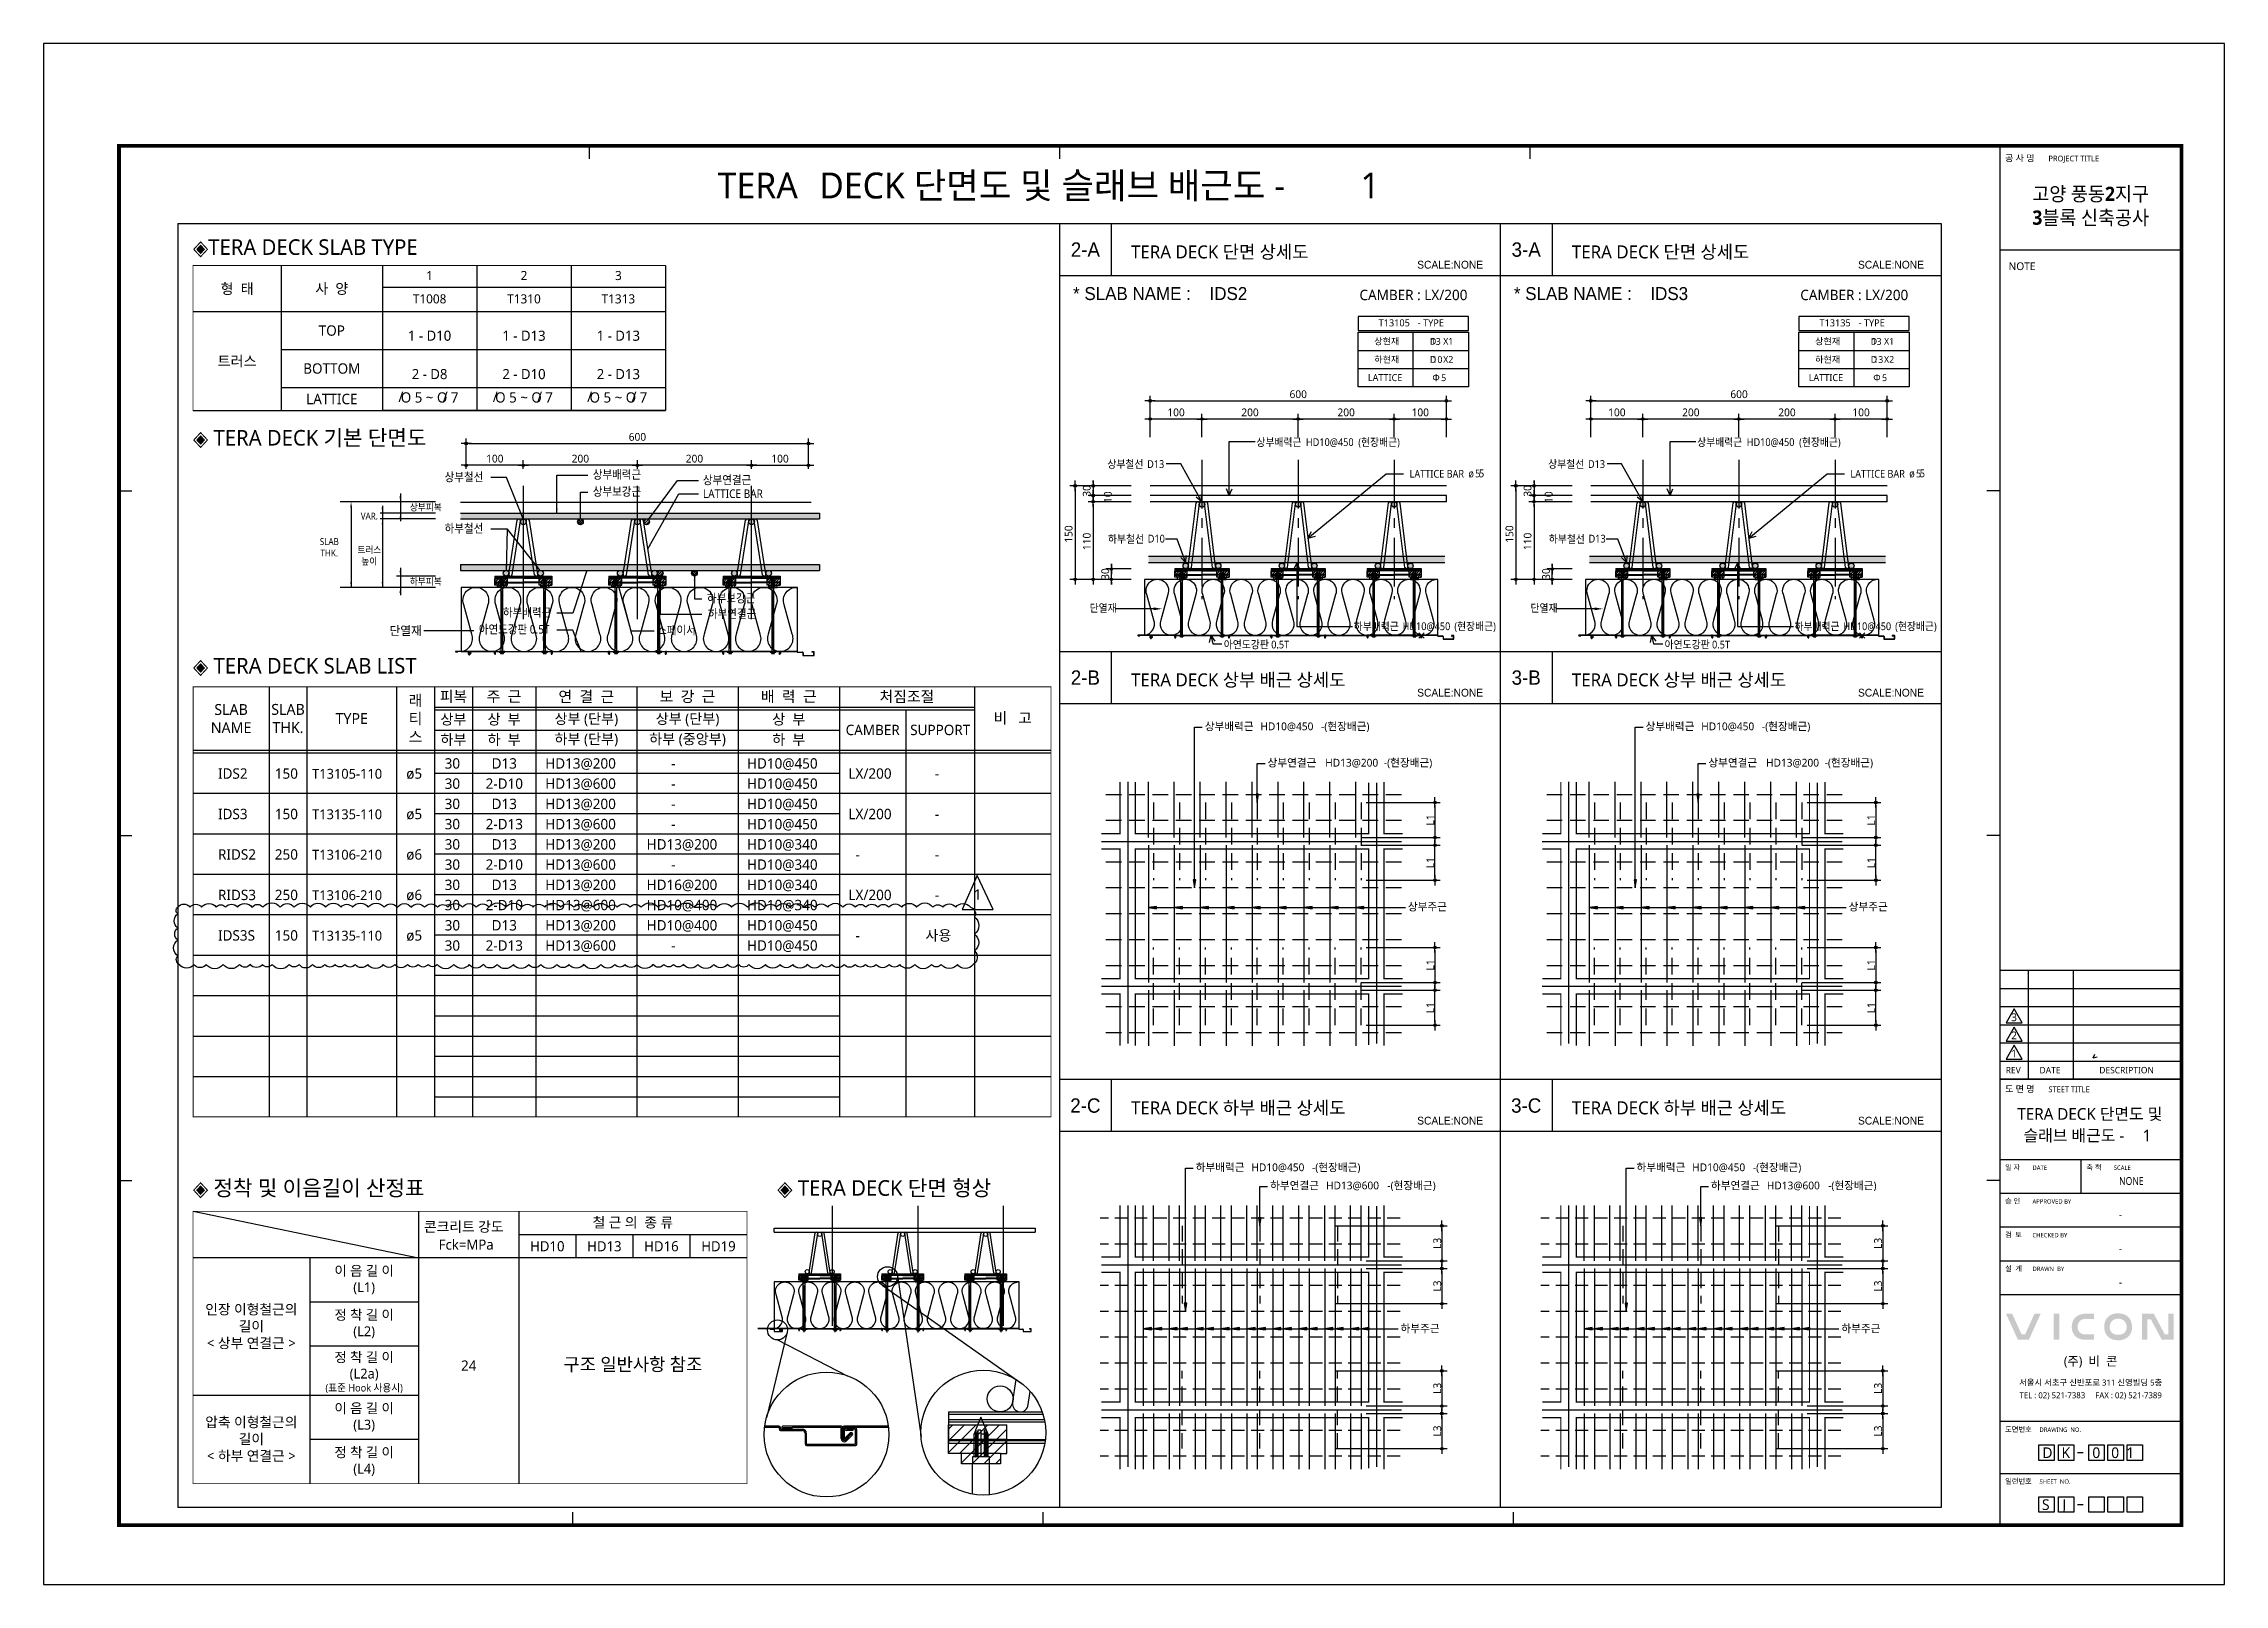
# Model space of a CAD drawing. Extents: x 10983 to 44623, y -18406 to 11294.
# Drawn here: x 10983 to 19393, y -586 to 5354 of the extents above; entities that cross this region are included whole.
import ezdxf
from ezdxf.enums import TextEntityAlignment as Align

# ---------------------------------------------------------------- set-up
doc = ezdxf.new("R2010")
doc.units = 0
doc.header["$LTSCALE"] = 100
doc.header["$MEASUREMENT"] = 0
doc.header["$PDMODE"] = 3
doc.header["$PDSIZE"] = 10
for name, pattern in [('CEN', [62, 60, -1, 0, -1]), ('CENTER', [2, 1.25, -0.25, 0.25, -0.25]), ('HIDDENX2', [0.75, 0.5, -0.25])]:
    doc.linetypes.add(name, pattern=pattern)
doc.layers.get('0').update_dxf_attribs({"linetype": 'CONTINUOUS'})
doc.layers.get('Defpoints').update_dxf_attribs({"color": 165, "linetype": 'CONTINUOUS'})
for name, color, linetype in [('$$배력근', 210, 'CONTINUOUS'), ('$$주근(이음근)', 130, 'CEN'), ('0-TEXT', 3, 'CONTINUOUS'), ('3', 3, 'CONTINUOUS'), ('7DIM', 7, 'CONTINUOUS'), ('CEN', 1, 'CEN'), ('D-TEX1', 6, 'CONTINUOUS'), ('D-TEX3', 9, 'CONTINUOUS'), ('DECK-CEN', 1, 'CEN'), ('DECK-LATTICE', 7, 'CONTINUOUS'), ('DECK-MAIN BAR', 2, 'CONTINUOUS'), ('DECK-TEXT', 7, 'CONTINUOUS'), ('DKT-TXT', 7, 'CONTINUOUS'), ('E', 115, 'CONTINUOUS'), ('E2', 7, 'CONTINUOUS'), ('form', 7, 'CONTINUOUS'), ('form_TEX', 7, 'CONTINUOUS'), ('H', 8, 'CONTINUOUS'), ('HAT', 8, 'CONTINUOUS'), ('INSUL', 8, 'CONTINUOUS'), ('NDS_DCN', 10, 'CONTINUOUS'), ('NUMBER', 7, 'CONTINUOUS'), ('REVISION1', 10, 'CONTINUOUS'), ('TEXT', 3, 'CONTINUOUS'), ('TG-DIM', 7, 'CONTINUOUS'), ('TG-TABLE', 7, 'CONTINUOUS'), ('TG-TABLE.TEX', 7, 'CONTINUOUS'), ('TG-TITLE.TEX', 3, 'CONTINUOUS'), ('TXT', 3, 'CONTINUOUS'), ('스페이서', 9, 'CONTINUOUS'), ('이름', 7, 'CONTINUOUS')]:
    doc.layers.add(name, color=color, linetype=linetype)
doc.styles.add('H', font='malgun.ttf', dxfattribs={"width": 0.9})
doc.styles.add('HD', font='Gulim.ttf')
doc.styles.get("Standard").update_dxf_attribs({"font": ''})
doc.styles.add('SY Panel', font='malgun.ttf')
doc.styles.add('SY STT', font='malgun.ttf')
doc.styles.add('VICON TEXT', font='malgun.ttf')
doc.styles.add('굴림', font='Gulim.ttf')
doc.styles.add('돋음', font='Dotum.ttf')
doc.styles.add('맑은 고딕', font='malgun.ttf')
doc.styles.add('맑은고딕', font='malgun.ttf')
doc.styles.get('STANDARD').set_extended_font_data('Haansoft Dotum')
doc.dimstyles.get("Standard").update_dxf_attribs({"dimtxt": 0.18, "dimasz": 0.18, "dimexe": 0.18, "dimexo": 0.0625, "dimgap": 0.09, "dimtad": 0, "dimtih": 1, "dimtoh": 1, "dimdec": 4, "dimzin": 0, "dimdsep": 46, "dimtxsty": 'STANDARD', "dimcen": 0.09, "dimadec": 0, "dimazin": 0, "dimtfac": 1, "dimtdec": 4, "dimtofl": 0, "dimtmove": 0, "dimatfit": 3, "dimfxl": 1, "dimtolj": 1, "dimtzin": 0, "dimarcsym": 0})
doc.dimstyles.new('SY-SHAPE DIM', dxfattribs={"dimscale": 2.5, "dimtxt": 12, "dimasz": 7, "dimexe": 3, "dimexo": 3, "dimgap": 1.5, "dimtad": 1, "dimdec": 0, "dimlunit": 6, "dimtxsty": 'SY Panel', "dimcen": 2.5, "dimclrt": 4, "dimadec": 0, "dimazin": 0, "dimtfac": 1, "dimtdec": 0, "dimtix": 1, "dimtmove": 0, "dimatfit": 3, "dimfxl": 1, "dimarcsym": 0})
doc.dimstyles.new('숫자치수선', dxfattribs={"dimscale": 0, "dimtxt": 15, "dimasz": 7, "dimexe": 0.5, "dimexo": 0.5, "dimgap": 4, "dimtad": 1, "dimdec": 4, "dimdsep": 46, "dimtxsty": '맑은 고딕', "dimcen": 0, "dimclrd": 256, "dimclre": 256, "dimclrt": 7, "dimaunit": 3, "dimadec": 0, "dimazin": 0, "dimtfac": 1, "dimtdec": 4, "dimtix": 1, "dimtmove": 2, "dimatfit": 3, "dimldrblk": 'CLOSEDBLANK', "dimfxl": 1, "dimtolj": 1, "dimarcsym": 0})

msp = doc.modelspace()

# ---------------------------------------------------------------- texts
at = {"layer": '0-TEXT', "color": 3, "ltscale": 0.5, "insert": (18876.8, 4726), "char_height": 55, "width": 700, "attachment_point": 5, "style": '맑은고딕'}
msp.add_mtext('{\\fMalgun Gothic|b1|i0|c129|p50;\\W0.95;고양 풍동2지구 \\P3블록 신축공사}', dxfattribs=at)
at = {"layer": 'D-TEX3', "ltscale": 0.5, "style": '맑은고딕'}
for s, height, p in [('TERA DECK 단면 상세도', 50, (15176, 4525.9)), ('TERA DECK 단면 상세도', 50, (16876, 4525.9)), ('CAMBER : LX/200', 40, (16057, 4364.9)), ('CAMBER : LX/200', 40, (17757, 4364.9)), ('TERA DECK 상부 배근 상세도', 50, (15176, 2875.9)), ('TERA DECK 상부 배근 상세도', 50, (16876, 2875.9)), ('TERA DECK 하부 배근 상세도', 50, (15176, 1225.9)), ('TERA DECK 하부 배근 상세도', 50, (16876, 1225.9))]:
    msp.add_text(s, height=height, dxfattribs=at).set_placement(p)
at = {"layer": 'NDS_DCN', "color": 7, "style": 'SY STT'}
msp.add_text('1', height=40, dxfattribs=at).set_placement((14569.5, 2053.7))
at = {"layer": 'NUMBER', "ltscale": 0.5, "style": '맑은고딕'}
msp.add_text('0  1', height=41, dxfattribs=at).set_placement((18956, -99.1))
at = {"layer": 'TG-TABLE.TEX', "ltscale": 0.5, "style": 'SY STT'}
for s, height, p in [('1', 35, (12471, 4459.9)), ('2', 35, (12835, 4459.9)), ('3', 35, (13199, 4459.9)), ('T1008', 35, (12471, 4369.9)), ('T1310', 35, (12835, 4369.9)), ('T1313', 35, (13199, 4369.9)), ('1 - D10', 39, (12471, 4227.9)), ('1 - D13', 39, (12835, 4227.9)), ('1 - D13', 39, (13199, 4227.9)), ('2 - D8', 39, (12471, 4079.9)), ('2 - D10', 39, (12835, 4079.9)), ('2 - D13', 39, (13199, 4079.9))]:
    msp.add_text(s, height=height, dxfattribs=at).set_placement(p, align=Align.MIDDLE_CENTER)
for s, height, p in [('IDS2', 40, (11655, 2519.9)), ('150', 40, (11874, 2519.9)), ('T13105-110', 38, (12018, 2519.9)), ('ø5', 40, (12381, 2519.9)), ('30', 40, (12529, 2558.9)), ('HD13@200', 40, (12917, 2558.9)), ('       -', 40, (13308, 2558.9)), ('HD10@450', 40, (13695, 2558.9)), ('LX/200', 40, (14086, 2519.9)), ('  -', 40, (14392, 2519.9)), ('30', 40, (12529, 2480.9)), ('30', 40, (12529, 2402.9)), ('HD13@600', 40, (12917, 2480.9)), ('HD13@200', 40, (12917, 2402.9)), ('       -', 40, (13308, 2480.9)), ('HD10@450', 40, (13695, 2480.9)), ('HD10@450', 40, (13695, 2402.9)), ('IDS3', 40, (11655, 2363.9)), ('150', 40, (11874, 2363.9)), ('T13135-110', 38, (12018, 2363.9)), ('ø5', 40, (12381, 2363.9)), ('30', 40, (12529, 2324.9)), ('HD13@600', 40, (12917, 2324.9)), ('       -', 40, (13308, 2402.9)), ('HD10@450', 40, (13695, 2324.9)), ('LX/200', 40, (14086, 2363.9)), ('  -', 40, (14392, 2363.9)), ('30', 40, (12529, 2246.9)), ('HD13@200', 40, (12917, 2246.9)), ('HD13@200', 40, (13308, 2246.9)), ('       -', 40, (13308, 2324.9)), ('HD10@340', 40, (13695, 2246.9)), ('RIDS2', 40, (11655, 2207.9)), ('250', 40, (11874, 2207.9)), ('T13106-210', 38, (12018, 2207.9)), ('ø6', 40, (12381, 2207.9)), ('30', 40, (12529, 2168.9)), ('HD13@600', 40, (12917, 2168.9)), ('HD10@340', 40, (13695, 2168.9)), ('  -', 40, (14086, 2207.9)), ('  -', 40, (14392, 2207.9)), ('30', 40, (12529, 2090.9)), ('HD13@200', 40, (12917, 2090.9)), ('HD16@200', 40, (13308, 2090.9)), ('       -', 40, (13308, 2168.9)), ('HD10@340', 40, (13695, 2090.9)), ('RIDS3', 40, (11655, 2051.9)), ('250', 40, (11874, 2051.9)), ('T13106-210', 38, (12018, 2051.9)), ('ø6', 40, (12381, 2051.9)), ('30', 40, (12529, 2012.9)), ('HD13@600', 40, (12917, 2012.9)), ('HD10@400', 40, (13308, 2012.9)), ('HD10@340', 40, (13695, 2012.9)), ('LX/200', 40, (14086, 2051.9)), ('  -', 40, (14392, 2051.9)), ('IDS3S', 40, (11655, 1895.9)), ('150', 40, (11874, 1895.9)), ('T13135-110', 38, (12018, 1895.9)), ('ø5', 40, (12381, 1895.9)), ('30', 40, (12529, 1934.9)), ('HD13@200', 40, (12917, 1934.9)), ('HD10@400', 40, (13308, 1934.9)), ('HD10@450', 40, (13695, 1934.9)), ('사용', 40, (14383, 1895.9)), ('30', 40, (12529, 1856.9)), ('HD13@600', 40, (12917, 1856.9)), ('       -', 40, (13308, 1856.9)), ('HD10@450', 40, (13695, 1856.9)), ('  -', 40, (14086, 1895.9))]:
    msp.add_text(s, height=height, dxfattribs=at).set_placement(p)
for s, p in [('D13', (12759, 2558.9)), ('2-D10', (12759, 2480.9)), ('D13', (12759, 2402.9)), ('2-D13', (12759, 2324.9)), ('D13', (12759, 2246.9)), ('2-D10', (12759, 2168.9)), ('D13', (12759, 2090.9)), ('2-D10', (12759, 2012.9)), ('D13', (12759, 1934.9)), ('2-D13', (12759, 1856.9))]:
    msp.add_text(s, height=40, dxfattribs=at).set_placement(p, align=Align.CENTER)
at = {"layer": 'TXT', "ltscale": 0.5, "style": '맑은고딕'}
for height, p in [(100, (16061, 4756.9)), (45, (19077, 1121.9))]:
    msp.add_text('1', height=height, dxfattribs=at).set_placement(p)

# ---------------------------------------------------------------- blocks, each defined once
blk = doc.blocks.new('VICONLOG')
at = {"layer": 'HAT', "ltscale": 0.5}
h = blk.add_hatch(color=8, dxfattribs=at)
h.dxf.hatch_style = 1
h.paths.add_polyline_path([(69.3, 315.2), (111.6, 315.2), (157.3, 415.6), (133.5, 415.6), (97.3, 336), (83.7, 336), (47.4, 415.6), (23.7, 415.6)])
h.paths.add_polyline_path([(207.5, 315.1), (229.6, 315.1), (229.6, 415.4), (207.5, 415.4)])
h.paths.add_polyline_path([(300.6, 355.6, -0.100525), (299.7, 371.1, -0.373541), (327.7, 395.4), (362.7, 395.3), (362.7, 415.4), (327.7, 415.4, 0.051671), (312.9, 413.3, 0.131595), (291.2, 401.2, 0.127719), (280.2, 383.1, 0.067192), (277.2, 364.4, 0.152754), (285.5, 335.3, 0.061908), (291.8, 327.9, 0.071442), (301, 321.6, 0.114733), (329.1, 315.1), (362.7, 315.1), (362.7, 335.6), (329.1, 335.6, -0.017106), (323, 336.1, -0.30682)])
h.paths.add_polyline_path([(417.7, 326.6, 0.088872), (429.4, 318.7, 0.086691), (450.8, 313.5, 0.078736), (473.9, 315.6, 0.121785), (494.3, 326.4, 0.170478), (508.8, 352.9, 0.035083), (509.7, 362, 0.022918), (509.5, 368, 0.077261), (505, 388.1, 0.105839), (495.1, 403, 0.135555), (473.5, 414.9, 0.052602), (455.9, 417.1, 0.091585), (434.3, 413.7, 0.320638), (402.4, 367.8, 0.222412)])
h.paths.add_polyline_path([(423.6, 367.1, -0.297294), (441.3, 393.7, -0.092536), (455.2, 396.3, -0.087656), (468.6, 394.2, -0.116333), (479.8, 387.3, -0.095204), (484.9, 380.3, -0.065441), (488.3, 370.9, -0.06413), (488.6, 359.3, -0.1653), (479.9, 342.3, -0.136024), (464.5, 335.1, -0.06763), (452.3, 334.4, -0.090774), (437.7, 338.3, -0.13619), (427.1, 349, -0.158608)], flags=16)
h.paths.add_polyline_path([(569.1, 394.5), (582.1, 394.5), (624.3, 315.1), (669.8, 315.1), (669.8, 415.4), (648.9, 415.4), (648.9, 336), (635.8, 336), (593.6, 415.4), (548.2, 415.4), (548.2, 315.1), (569.1, 315.1)])
at = {"layer": 'form_TEX', "style": 'VICON TEXT'}
blk.add_text('서울시 서초구 신반포로 311 신영빌딩 5층', height=23, dxfattribs=at).set_placement((350, 150.9), align=Align.MIDDLE)
at = {"layer": 'form_TEX', "attachment_point": 5, "style": 'VICON TEXT'}
for s, width, heights, insert, char_height in [('(주)  비  콘', 383.636, [-49.5], (350, 229.3), 35), ('TEL : 02) 521-7383     FAX : 02) 521-7389', 685.972, [-28.7], (350, 98.6), 23)]:
    blk.add_mtext_dynamic_manual_height_columns(s, width=width, gutter_width=625, heights=heights, dxfattribs=dict(at, insert=insert, char_height=char_height))
blk = doc.blocks.new('Deck_Sh01')
at = {"linetype": 'ByBlock'}
for p, q in [((0, 4950), (3400, 4950)), ((0, 4950), (0, 0)), ((3400, 4950), (3400, 0)), ((3400, 4950), (3400, 0)), ((3400, 4950), (3400, 0)), ((3400, 0), (0, 0))]:
    blk.add_line(p, q, dxfattribs=at)
at = {"layer": 'Defpoints'}
blk.add_lwpolyline([(-517.5, -296.1), (7892.5, -296.1), (7892.5, 5644), (-517.5, 5644)], close=True, dxfattribs=at)
at = {"layer": 'form', "color": 30}
for p, q in [((1586.6, 5250), (1586.6, 5200)), ((3400, 5250), (3400, 5200)), ((5213.4, 5250), (5213.4, 5200)), ((7026.8, 5250), (7026.8, -68.2)), ((-226.8, 3920.4), (-176.8, 3920.4)), ((7026.8, 3920.4), (6976.8, 3920.4)), ((-226.8, 2590.9), (-176.8, 2590.9)), ((7026.8, 2590.9), (6976.8, 2590.9)), ((-226.8, 1261.3), (-176.8, 1261.3)), ((7026.8, 1261.3), (6976.8, 1261.3)), ((1523.9, -68.2), (1523.9, -18.2)), ((3337.4, -68.2), (3337.4, -18.2)), ((5150.8, -68.2), (5150.8, -18.2))]:
    blk.add_line(p, q, dxfattribs=at)
at = {"layer": 'form'}
blk.add_line((7726.8, 4847.2), (7026.8, 4847.2), dxfattribs=at)
at = {"layer": 'form', "ltscale": 2}
for p, q in [((7026.8, 2071.4), (7726.1, 2071.4)), ((7135.9, 2071.4), (7135.9, 1651.4)), ((7309.7, 2071.4), (7309.7, 1651.4)), ((7026.8, 2001.4), (7726.1, 2001.4)), ((7026.8, 1931.4), (7726.1, 1931.4)), ((7026.8, 1861.4), (7726.1, 1861.4)), ((7026.8, 1791.4), (7726.1, 1791.4)), ((7026.8, 1721.4), (7726.1, 1721.4)), ((7726.8, 1651.4), (7026.8, 1651.4)), ((7026.8, 1651.4), (7726.8, 1651.4)), ((7026.8, 1341.8), (7726.8, 1341.8)), ((7026.8, 1211.8), (7726.8, 1211.8)), ((7026.8, 1081.8), (7726.8, 1081.8)), ((7026.8, 951.8), (7726.8, 951.8)), ((7026.8, 821.8), (7726.8, 821.8)), ((7726.8, 331.8), (7026.8, 331.8)), ((7326.2, 211.8), (7348.5, 211.8)), ((7026.8, 131.8), (7726.8, 131.8)), ((7326.2, 11.8), (7348.5, 11.8))]:
    blk.add_line(p, q, dxfattribs=at)
at = {"layer": 'form', "color": 30, "ltscale": 0.5}
blk.add_line((7026.8, 1651.4), (7726.1, 1651.4), dxfattribs=at)
at = {"layer": 'form', "ltscale": 0.5}
blk.add_line((7340.4, 1211.8), (7340.4, 1341.8), dxfattribs=at)
at = {"layer": 'form', "color": 30, "const_width": 14.2}
blk.add_lwpolyline([(-226.8, 5250), (-226.8, -68.2), (7726.8, -68.2), (7726.8, 5250)], close=True, dxfattribs=at)
at = {"layer": 'form', "ltscale": 0.5}
for points in [[(7176.8, 241.6), (7236.6, 241.6), (7236.6, 181.9), (7176.8, 181.9)], [(7252.5, 241.6), (7312.2, 241.6), (7312.2, 181.9), (7252.5, 181.9)], [(7369.3, 241.6), (7429, 241.6), (7429, 181.9), (7369.3, 181.9)], [(7443.2, 241.6), (7502.9, 241.6), (7502.9, 181.9), (7443.2, 181.9)], [(7517.1, 241.6), (7576.8, 241.6), (7576.8, 181.9), (7517.1, 181.9)], [(7176.8, 41.6), (7236.6, 41.6), (7236.6, -18.1), (7176.8, -18.1)], [(7252.5, 41.6), (7312.2, 41.6), (7312.2, -18.1), (7252.5, -18.1)], [(7369.3, 41.6), (7429, 41.6), (7429, -18.1), (7369.3, -18.1)], [(7443.2, 41.6), (7502.9, 41.6), (7502.9, -18.1), (7443.2, -18.1)], [(7517.1, 41.6), (7576.8, 41.6), (7576.8, -18.1), (7517.1, -18.1)]]:
    blk.add_lwpolyline(points, close=True, dxfattribs=at)
at = {"layer": 'REVISION1', "ltscale": 2}
for points in [[(7081.5, 1922.5), (7050.5, 1868.7), (7112.6, 1868.7), (7081.5, 1922.5)], [(7081.5, 1852.5), (7050.5, 1798.7), (7112.6, 1798.7), (7081.5, 1852.5)], [(7081.5, 1782.5), (7050.5, 1728.7), (7112.6, 1728.7), (7081.5, 1782.5)]]:
    blk.add_lwpolyline(points, dxfattribs=at)
at = {"layer": 'TG-TABLE'}
for p, q in [((351.8, 3163.8), (351.8, 1506)), ((498.2, 3163.8), (498.2, 1506)), ((843.4, 3163.8), (843.4, 1506)), ((989.8, 3163.8), (989.8, 1506)), ((1136.2, 3163.8), (1136.2, 1506)), ((1380.2, 3163.8), (1380.2, 1506)), ((1770.6, 3163.8), (1770.6, 1506)), ((2160.9, 3163.8), (2160.9, 1506)), ((2551.3, 3163.8), (2551.3, 1506)), ((3072.2, 3163.8), (3072.2, 1506)), ((989.8, 3085.7), (3072.2, 3085.7)), ((989.8, 3075.9), (3072.2, 3075.9)), ((2808.2, 3075.9), (2808.2, 1506)), ((989.8, 2997.8), (2551.3, 2997.8)), ((59, 2919.8), (3367.5, 2919.8)), ((59, 2910), (3367.5, 2910)), ((989.8, 2832), (2551.3, 2832)), ((59, 2754), (3367.5, 2754)), ((989.8, 2676), (2551.3, 2676)), ((59, 2598), (3367.5, 2598)), ((59, 2442), (3367.5, 2442)), ((989.8, 2520), (2551.3, 2520)), ((989.8, 2364), (2551.3, 2364)), ((59, 2286), (3367.5, 2286)), ((989.8, 2208), (2551.3, 2208)), ((59, 2130), (3367.5, 2130)), ((989.8, 2052), (2551.3, 2052)), ((59, 1974), (3367.5, 1974)), ((989.8, 1896), (2551.3, 1896)), ((59, 1818), (3367.5, 1818)), ((989.8, 1740), (2551.3, 1740)), ((59, 1662), (3367.5, 1662)), ((989.8, 1584), (2551.3, 1584))]:
    blk.add_line(p, q, dxfattribs=at)
at = {"layer": 'TG-TABLE', "const_width": 3.5}
blk.add_lwpolyline([(59, 3163.8), (3367.5, 3163.8), (3367.5, 1506), (59, 1506)], close=True, dxfattribs=at)
at = {"layer": '이름', "color": 7}
for q in [(7393.3, 1748.5), (7401.7, 1738.3)]:
    blk.add_line((7386.2, 1734.1), q, dxfattribs=at)
at = {"layer": 'DKT-TXT'}
blk.add_blockref('VICONLOG', (7026.8, 331.8), dxfattribs=at)
at = {"layer": 'form', "style": 'VICON TEXT'}
for s, p in [('D', (7190.5, 191)), ('K', (7264.4, 191)), ('S', (7189, -9.2)), ('J', (7267.6, -9.2))]:
    blk.add_text(s, height=41, dxfattribs=at).set_placement(p)
at = {"layer": 'form_TEX', "ltscale": 2}
for s, height, style, p in [('공 사 명', 25, 'VICON TEXT', (7046.8, 5190)), ('PROJECT TITLE', 22, 'VICON TEXT', (7214, 5190)), ('도 면 명', 25, '맑은고딕', (7046.8, 1601.4)), ('STEET TITLE', 22, '맑은고딕', (7214, 1601.4)), ('일 자', 20, 'VICON TEXT', (7046.8, 1301.8)), ('DATE', 17, 'VICON TEXT', (7152.4, 1301.8)), ('축 척', 20, 'VICON TEXT', (7360.4, 1301.8)), ('SCALE', 17, 'VICON TEXT', (7466, 1301.8)), ('승 인', 20, 'VICON TEXT', (7046.8, 1171.8)), ('APPROVED BY', 17, 'VICON TEXT', (7152.4, 1171.8)), ('검  토', 20, 'VICON TEXT', (7046.8, 1041.8)), ('CHECKED BY', 17, 'VICON TEXT', (7152.4, 1041.8)), ('설  계', 20, 'VICON TEXT', (7046.8, 911.8)), ('DRAWN  BY', 17, 'VICON TEXT', (7152.4, 911.8)), ('도면번호', 20, 'VICON TEXT', (7046.8, 291.8)), ('DRAWING  NO.', 17, 'VICON TEXT', (7179.5, 291.8)), ('일련번호', 20, 'VICON TEXT', (7046.8, 91.8)), ('SHEET  NO.', 17, 'VICON TEXT', (7179.5, 91.8))]:
    blk.add_text(s, height=height, dxfattribs=dict(at, style=style)).set_placement(p)
at = {"layer": 'form_TEX', "color": 1, "ltscale": 2, "style": 'VICON TEXT'}
blk.add_text('NOTE', height=30, dxfattribs=at).set_placement((7060.3, 4770.9))
at = {"layer": 'form_TEX', "style": 'VICON TEXT'}
for s, p in [('REV', (7049.2, 1673.9)), ('DATE', (7179.7, 1673.9)), ('DESCRIPTION', (7410, 1673.9))]:
    blk.add_text(s, height=25, dxfattribs=at).set_placement(p)
at = {"layer": 'NUMBER', "ltscale": 0.5, "style": '맑은고딕'}
blk.add_text('0', height=41, dxfattribs=at).set_placement((7383.3, 191))
at = {"layer": 'REVISION1', "ltscale": 2, "style": 'VICON TEXT'}
for s, p in [('3', (7081.5, 1890.2)), ('2', (7081.5, 1820.2)), ('1', (7081.5, 1750.2))]:
    blk.add_text(s, height=30, dxfattribs=at).set_placement(p, align=Align.MIDDLE_CENTER)
at = {"layer": 'TG-TABLE.TEX', "color": 3, "style": 'VICON TEXT'}
blk.add_text('DECK 단면도 및 슬래브 배근도 -', height=100, dxfattribs=at).set_placement((2473.6, 5047))
at = {"layer": 'TG-TABLE.TEX', "color": 3, "char_height": 42, "attachment_point": 5, "style": 'VICON TEXT'}
for s, heights, insert in [('래\\P티\\P스', [-197.8], (916.6, 3041.8)), ('피복', [-55], (1063, 3124.7)), ('주  근', [-53], (1258.2, 3124.7)), ('연  결  근', [-54.4], (1575.4, 3124.7)), ('보  강  근', [-54], (1965.7, 3124.7)), ('배  력  근', [-55], (2356.1, 3124.7)), ('처짐조절', [-55], (2811.8, 3124.7)), ('SLAB\\PNAME', [-112.7], (205.4, 3041.8)), ('SLAB\\PTHK.', [-113.3], (425, 3041.8)), ('TYPE', [-42], (670.8, 3041.8)), ('비   고', [-55], (3219.9, 3041.8))]:
    blk.add_mtext_dynamic_manual_height_columns(s, width=292.791, gutter_width=500, heights=heights, dxfattribs=dict(at, insert=insert))
at = {"layer": 'TG-TABLE.TEX', "color": 30, "char_height": 40, "attachment_point": 5, "style": 'VICON TEXT'}
for s, width, heights, insert in [('상부', 292.791, [-52.4], (1063, 3036.9)), ('상  부', 292.791, [-52.4], (1258.2, 3036.9)), ('상부 (단부)', 292.791, [-56.6], (1575.4, 3036.9)), ('상부 (단부)', 292.791, [-56.6], (1965.7, 3036.9)), ('상  부', 292.791, [-52.4], (2356.1, 3036.9)), ('하부', 292.791, [-52.4], (1063, 2958.8)), ('하  부', 292.791, [-52.4], (1258.2, 2958.8)), ('하부 (단부)', 292.791, [-56.6], (1575.4, 2958.8)), ('하부 (중앙부)', 341.59, [-56.6], (1965.7, 2958.8)), ('하  부', 292.791, [-52.4], (2356.1, 2958.8)), ('CAMBER', 292.791, [-41.3], (2679.8, 2997.8)), ('SUPPORT', 292.791, [-41.3], (2940.2, 2997.8))]:
    blk.add_mtext_dynamic_manual_height_columns(s, width=width, gutter_width=500, heights=heights, dxfattribs=dict(at, insert=insert))
at = {"layer": 'TG-TABLE.TEX', "color": 3, "ltscale": 0.5, "style": 'VICON TEXT'}
blk.add_attdef('DKTYT', text='', height=100, dxfattribs=at).set_placement((2425.2, 5047), align=Align.RIGHT)
at = {"layer": 'TXT', "style": 'VICON TEXT'}
for s, p in [('DECK 단면도 및', (7247.9, 1495)), ('슬래브 배근도 -', (7118, 1412))]:
    blk.add_text(s, height=45, dxfattribs=at).set_placement(p)
at = {"layer": 'TXT', "style": 'VICON TEXT', "width": 0.85}
blk.add_text('NONE', height=30, dxfattribs=at).set_placement((7533.8, 1244.1), align=Align.CENTER)
at = {"layer": 'TXT', "style": 'VICON TEXT'}
for p in [(7492.1, 1114.1), (7492.1, 984.1), (7492.1, 854.1)]:
    blk.add_text('-', height=30, dxfattribs=at).set_placement(p, align=Align.CENTER)
at = {"layer": 'TXT', "ltscale": 0.5, "style": 'VICON TEXT'}
blk.add_attdef('DKTYR', text='', height=45, dxfattribs=at).set_placement((7248.4, 1495), align=Align.RIGHT)
blk = doc.blocks.new('DIMDOT')
at = {"color": 0}
blk.add_line((-2, 0), (2, 0), dxfattribs=at)
for radius in [0.5, 0.25]:
    blk.add_circle((0, 0), radius, dxfattribs=at)
blk = doc.blocks.new('*D69')
at = {"layer": 'Defpoints', "color": 0, "ltscale": 0.5}
for p in [(2432.5, 4102.2), (1112.5, 4004.3), (2432.5, 4004.3)]:
    blk.add_point(p, dxfattribs=at)
at = {"layer": '이름', "lineweight": -2}
for p, q in [((1112.5, 4004.8), (1112.5, 4122.2)), ((2432.5, 4004.8), (2432.5, 4122.2)), ((1122.5, 4102.2), (2422.5, 4102.2))]:
    blk.add_line(p, q, dxfattribs=at)
at = {"layer": '이름', "lineweight": -2, "ltscale": 0.5, "xscale": 10, "yscale": 10, "zscale": 10, "rotation": 180}
blk.add_blockref('DIMDOT', (1112.5, 4102.2), dxfattribs=at)
at = {"layer": '이름', "lineweight": -2, "ltscale": 0.5, "xscale": 10, "yscale": 10, "zscale": 10}
blk.add_blockref('DIMDOT', (2432.5, 4102.2), dxfattribs=at)
at = {"layer": '이름', "color": 7, "ltscale": 0.5, "insert": (1772.5, 4127.7), "char_height": 30, "attachment_point": 5, "style": 'VICON TEXT'}
blk.add_mtext('\\A1;600', dxfattribs=at)
blk = doc.blocks.new('_ClosedBlank')
at = {"color": 0, "linetype": 'ByBlock', "lineweight": -2}
for p, q in [((-1, 0.17), (0, 0)), ((-1, 0.17), (-1, -0.17)), ((0, 0), (-1, -0.17))]:
    blk.add_line(p, q, dxfattribs=at)
blk = doc.blocks.new('*D70')
at = {"layer": 'Defpoints', "color": 0, "ltscale": 0.5}
for p in [(1772.5, 4018.3), (1772.5, 4004.3), (2212.5, 4004.3)]:
    blk.add_point(p, dxfattribs=at)
at = {"layer": '이름', "lineweight": -2}
for p, q in [((1772.5, 4004.8), (1772.5, 4038.3)), ((2212.5, 4004.8), (2212.5, 4038.3)), ((2202.5, 4018.3), (1782.5, 4018.3))]:
    blk.add_line(p, q, dxfattribs=at)
at = {"layer": '이름', "lineweight": -2, "ltscale": 0.5, "xscale": 10, "yscale": 10, "zscale": 10, "rotation": 180}
blk.add_blockref('DIMDOT', (1772.5, 4018.3), dxfattribs=at)
at = {"layer": '이름', "lineweight": -2, "ltscale": 0.5, "xscale": 10, "yscale": 10, "zscale": 10}
blk.add_blockref('DIMDOT', (2212.5, 4018.3), dxfattribs=at)
at = {"layer": '이름', "color": 7, "ltscale": 0.5, "insert": (1992.5, 4043.8), "char_height": 30, "attachment_point": 5, "style": 'VICON TEXT'}
blk.add_mtext('\\A1;200', dxfattribs=at)
blk = doc.blocks.new('*D71')
at = {"layer": 'Defpoints', "color": 0, "ltscale": 0.5}
for p in [(1332.5, 4018.3), (1332.5, 4004.3), (1772.5, 4004.3)]:
    blk.add_point(p, dxfattribs=at)
at = {"layer": '이름', "lineweight": -2}
for p, q in [((1332.5, 4004.8), (1332.5, 4038.3)), ((1772.5, 4004.8), (1772.5, 4038.3)), ((1762.5, 4018.3), (1342.5, 4018.3))]:
    blk.add_line(p, q, dxfattribs=at)
at = {"layer": '이름', "lineweight": -2, "ltscale": 0.5, "xscale": 10, "yscale": 10, "zscale": 10, "rotation": 180}
blk.add_blockref('DIMDOT', (1332.5, 4018.3), dxfattribs=at)
at = {"layer": '이름', "lineweight": -2, "ltscale": 0.5, "xscale": 10, "yscale": 10, "zscale": 10}
blk.add_blockref('DIMDOT', (1772.5, 4018.3), dxfattribs=at)
at = {"layer": '이름', "color": 7, "ltscale": 0.5, "insert": (1552.5, 4043.8), "char_height": 30, "attachment_point": 5, "style": 'VICON TEXT'}
blk.add_mtext('\\A1;200', dxfattribs=at)
blk = doc.blocks.new('*D72')
at = {"layer": 'Defpoints', "color": 0, "ltscale": 0.5}
for p in [(1112.5, 4018.3), (1112.5, 4004.3), (1332.5, 4004.3)]:
    blk.add_point(p, dxfattribs=at)
at = {"layer": '이름', "lineweight": -2}
for p, q in [((1112.5, 4004.8), (1112.5, 4038.3)), ((1332.5, 4004.8), (1332.5, 4038.3)), ((1322.5, 4018.3), (1122.5, 4018.3))]:
    blk.add_line(p, q, dxfattribs=at)
at = {"layer": '이름', "lineweight": -2, "ltscale": 0.5, "xscale": 10, "yscale": 10, "zscale": 10, "rotation": 180}
blk.add_blockref('DIMDOT', (1112.5, 4018.3), dxfattribs=at)
at = {"layer": '이름', "lineweight": -2, "ltscale": 0.5, "xscale": 10, "yscale": 10, "zscale": 10}
blk.add_blockref('DIMDOT', (1332.5, 4018.3), dxfattribs=at)
at = {"layer": '이름', "color": 7, "ltscale": 0.5, "insert": (1222.5, 4043.9), "char_height": 30, "attachment_point": 5, "style": 'VICON TEXT'}
blk.add_mtext('\\A1;100', dxfattribs=at)
blk = doc.blocks.new('*D73')
at = {"layer": 'Defpoints', "color": 0, "ltscale": 0.5}
for p in [(2212.5, 4004.3), (2432.5, 4018.2), (2432.5, 4004.3)]:
    blk.add_point(p, dxfattribs=at)
at = {"layer": '이름', "lineweight": -2}
for p, q in [((2212.5, 4004.8), (2212.5, 4038.2)), ((2432.5, 4004.8), (2432.5, 4038.2)), ((2222.5, 4018.2), (2422.5, 4018.2))]:
    blk.add_line(p, q, dxfattribs=at)
at = {"layer": '이름', "lineweight": -2, "ltscale": 0.5, "xscale": 10, "yscale": 10, "zscale": 10, "rotation": 180}
blk.add_blockref('DIMDOT', (2212.5, 4018.2), dxfattribs=at)
at = {"layer": '이름', "lineweight": -2, "ltscale": 0.5, "xscale": 10, "yscale": 10, "zscale": 10}
blk.add_blockref('DIMDOT', (2432.5, 4018.2), dxfattribs=at)
at = {"layer": '이름', "color": 7, "ltscale": 0.5, "insert": (2322.5, 4043.8), "char_height": 30, "attachment_point": 5, "style": 'VICON TEXT'}
blk.add_mtext('\\A1;100', dxfattribs=at)
blk = doc.blocks.new('Deck_DKtypeND')
at = {"layer": 'E'}
h = blk.add_hatch(dxfattribs=at)
h.set_pattern_fill('ANSI31', color=256, scale=1.6)
h.set_pattern_definition([(45, (778.9426, 1418.3346), (-3.592102, 3.592102), [])])
h.paths.add_polyline_path([(2395.5, 893.7), (2431.5, 893.7), (2431.5, 876.1), (2395.5, 876.1)])
h.paths.add_polyline_path([(2403.5, 876.1), (2427.5, 876.1), (2427.5, 869.7), (2403.5, 869.7)])
h = blk.add_hatch(dxfattribs=at)
h.set_pattern_fill('ANSI31', color=256, scale=1.6)
h.set_pattern_definition([(45, (660.855, 1418.3346), (-3.592102, 3.592102), [])])
h.paths.add_polyline_path([(2555.5, 893.7), (2519.5, 893.7), (2519.5, 876.1), (2555.5, 876.1)])
h.paths.add_polyline_path([(2547.5, 876.1), (2523.5, 876.1), (2523.5, 869.7), (2547.5, 869.7)])
h = blk.add_hatch(dxfattribs=at)
h.set_pattern_fill('ANSI31', color=256, scale=1.6)
h.set_pattern_definition([(45, (1098.9426, 1418.3346), (-3.592102, 3.592102), [])])
h.paths.add_polyline_path([(2715.5, 893.7), (2751.5, 893.7), (2751.5, 876.1), (2715.5, 876.1)])
h.paths.add_polyline_path([(2723.5, 876.1), (2747.5, 876.1), (2747.5, 869.7), (2723.5, 869.7)])
h = blk.add_hatch(dxfattribs=at)
h.set_pattern_fill('ANSI31', color=256, scale=1.6)
h.set_pattern_definition([(45, (980.855, 1418.3346), (-3.592102, 3.592102), [])])
h.paths.add_polyline_path([(2875.5, 893.7), (2839.5, 893.7), (2839.5, 876.1), (2875.5, 876.1)])
h.paths.add_polyline_path([(2867.5, 876.1), (2843.5, 876.1), (2843.5, 869.7), (2867.5, 869.7)])
h = blk.add_hatch(dxfattribs=at)
h.set_pattern_fill('ANSI31', color=256, scale=1.6)
h.set_pattern_definition([(45, (1418.9426, 1418.3346), (-3.592102, 3.592102), [])])
h.paths.add_polyline_path([(3035.5, 893.7), (3071.5, 893.7), (3071.5, 876.1), (3035.5, 876.1)])
h.paths.add_polyline_path([(3043.5, 876.1), (3067.5, 876.1), (3067.5, 869.7), (3043.5, 869.7)])
h = blk.add_hatch(dxfattribs=at)
h.set_pattern_fill('ANSI31', color=256, scale=1.6)
h.set_pattern_definition([(45, (1300.855, 1418.3346), (-3.592102, 3.592102), [])])
h.paths.add_polyline_path([(3195.5, 893.7), (3159.5, 893.7), (3159.5, 876.1), (3195.5, 876.1)])
h.paths.add_polyline_path([(3187.5, 876.1), (3163.5, 876.1), (3163.5, 869.7), (3187.5, 869.7)])
at = {"layer": '스페이서'}
h = blk.add_hatch(dxfattribs=at)
h.set_pattern_fill('ANSI31', color=256, scale=10)
h.set_pattern_definition([(45, (-7131.277, 3597.916), (-22.45064, 22.45064), [])])
h.paths.add_polyline_path([(2972.2, 318.9), (3197.2, 318.9), (3197.2, 208.9), (2972.2, 208.9)])
h.paths.add_polyline_path([(3022.2, 208.9), (3172.2, 208.9), (3172.2, 168.9), (3022.2, 168.9)])
at = {"linetype": 'ByBlock'}
for p, q in [((2412.2, 690.6), (2412.2, 856.5)), ((2418.8, 690.6), (2418.8, 856.5)), ((2732.2, 689.5), (2732.2, 856.5)), ((2738.8, 689.5), (2738.8, 856.5)), ((3052.2, 690.6), (3052.2, 856.5)), ((3058.8, 690.6), (3058.8, 856.5)), ((3172.2, 690.6), (3172.2, 856.5)), ((3178.8, 690.6), (3178.8, 856.5)), ((3064.7, 51.9), (3064.7, 168.9)), ((3129.7, 49.4), (3129.7, 168.9))]:
    blk.add_line(p, q, dxfattribs=at)
at = {"color": 3}
for p, q in [((3219.2, 401.7), (3233.4, 493.4)), ((3278.1, 390.1), (3287.1, 448)), ((2317.8, 309.3), (2262.6, 309.3)), ((2317.8, 314.3), (2263.2, 314.3)), ((2318.8, 308.3), (2318.8, 303.3)), ((2323.8, 308.3), (2323.8, 303.3)), ((2324.8, 302.3), (2408.8, 302.3)), ((2324.8, 297.3), (2408.8, 297.3)), ((2557.8, 314.3), (2333.8, 314.3)), ((2333.8, 309.3), (2368.8, 309.3)), ((2333.8, 304.3), (2368.8, 304.3)), ((2368.8, 304.3), (2368.8, 309.3)), ((2557.8, 309.3), (2368.8, 309.3)), ((2418.8, 287.3), (2418.8, 245.3)), ((2423.8, 287.3), (2423.8, 245.3)), ((2558.8, 265.9), (2558.8, 308.3)), ((2563.8, 265.9), (2563.8, 308.3)), ((2564.8, 308.3), (2564.8, 267.3)), ((2569.8, 308.3), (2569.8, 267.3)), ((2740, 314.3), (2570.8, 314.3)), ((2740.7, 309.3), (2570.8, 309.3)), ((2571.5, 266.6), (2592.5, 287.6)), ((2575.1, 263.1), (2596, 284)), ((2575.8, 261), (2597.4, 282.6)), ((2612.8, 307.3), (2578.8, 307.3)), ((2603.8, 302.3), (2578.8, 302.3)), ((2603.8, 297.3), (2578.8, 297.3)), ((2579.3, 257.4), (2601, 279.1)), ((2603.8, 302.3), (2603.8, 297.3)), ((2612.8, 302.3), (2603.8, 302.3)), ((2613.8, 245.3), (2613.8, 301.3)), ((2618.8, 245.3), (2618.8, 301.3)), ((2424.8, 244.3), (2612.8, 244.3)), ((2424.8, 239.3), (2612.8, 239.3))]:
    blk.add_line(p, q, dxfattribs=at)
blk.add_circle((3171.4, 418.9), 50, dxfattribs=at)
for centre, radius, start, end in [((3249.3, 399.1), 30.2, 174.94803, 342.60143), ((2317.8, 308.3), 6, 0.00001, 90), ((2317.8, 308.3), 1, 0.00001, 90), ((2324.8, 303.3), 6, 180, 270), ((2324.8, 303.3), 1, 180, 270), ((2333.8, 309.3), 5, 90, 270), ((2408.8, 287.3), 15, 0.00001, 90), ((2408.8, 287.3), 10, 0.00001, 90), ((2557.8, 308.3), 6, 359.99999, 90), ((2557.8, 308.3), 1, 0.00001, 90), ((2570.8, 265.9), 12, 180, 315), ((2570.8, 265.9), 7, 180, 315), ((2570.8, 308.3), 6, 90, 180), ((2570.8, 267.3), 6, 180, 315), ((2570.8, 308.3), 1, 90, 180), ((2570.8, 267.3), 1, 180, 315), ((2578.8, 302.3), 5, 90, 270), ((2596.7, 283.3), 6, 315, 135), ((2596.7, 283.3), 1, 315, 135), ((2612.8, 301.3), 6, 0.00001, 90), ((2612.8, 301.3), 1, 0.00001, 90), ((2424.8, 245.3), 6, 180, 270), ((2424.8, 245.3), 1, 180, 270), ((2612.8, 245.3), 6, 270, 0.00001), ((2612.8, 245.3), 1, 270, 0.00001)]:
    blk.add_arc(centre, radius, start, end, dxfattribs=at)
at = {"layer": 'CEN', "color": 8, "linetype": 'CEN'}
for p, q in [((2523.4, 1163.2), (2523.4, 701.2)), ((2523.4, 1163.2), (2523.4, 701.2)), ((2853.4, 1163.2), (2853.4, 701.2)), ((3183.4, 1163.2), (3183.4, 701.2))]:
    blk.add_line(p, q, dxfattribs=at)
at = {"layer": 'DECK-CEN', "ltscale": 0.5}
for p, q in [((2415.5, 676.3), (2415.5, 856.5)), ((2415.5, 676.3), (2415.5, 854.4)), ((2535.5, 676.3), (2535.5, 856.5)), ((2735.5, 675.2), (2735.5, 856.5)), ((2735.5, 675.2), (2735.5, 854.4)), ((2855.5, 675.2), (2855.5, 856.5)), ((3055.5, 676.3), (3055.5, 856.5)), ((3055.5, 676.3), (3055.5, 854.4)), ((3175.5, 676.3), (3175.5, 856.5)), ((3175.5, 676.3), (3175.5, 854.4))]:
    blk.add_line(p, q, dxfattribs=at)
at = {"layer": 'E'}
for p, q in [((2299.5, 1077.7), (3305.9, 1077.7)), ((2299.5, 1061.7), (2299.5, 1077.7)), ((2299.5, 1061.7), (3305.9, 1061.7)), ((2435, 906.9), (2458.4, 1058.6)), ((2444.4, 905.1), (2467.8, 1056.5)), ((2506.5, 905.1), (2483.1, 1056.7)), ((2516, 906.9), (2492.7, 1057.7)), ((2755, 906.9), (2778.4, 1058.6)), ((2764.4, 905.1), (2787.8, 1056.5)), ((2826.5, 905.1), (2803.1, 1056.7)), ((2836, 906.9), (2812.7, 1057.7)), ((3075, 906.9), (3098.4, 1058.6)), ((3084.4, 905.1), (3107.8, 1056.5)), ((3146.5, 905.1), (3123.1, 1056.7)), ((3156, 906.9), (3132.7, 1057.7)), ((3305.9, 1077.7), (3305.9, 1061.7)), ((2395.5, 901.7), (2395.5, 882.5)), ((2395.5, 901.7), (2555.5, 901.7)), ((2475.5, 900.1), (2395.5, 900.1)), ((2475.5, 896.9), (2395.5, 896.9)), ((2475.5, 895.3), (2395.5, 895.3)), ((2395.5, 893.7), (2431.5, 893.7)), ((2395.5, 876.1), (2395.5, 893.7)), ((2395.5, 884.6), (2403.5, 884.6)), ((2395.5, 884.1), (2431.5, 884.1)), ((2395.5, 882.5), (2431.5, 882.5)), ((2403.5, 876.1), (2395.5, 876.1)), ((2431.5, 884.6), (2403.5, 884.6)), ((2403.5, 869.7), (2403.5, 876.1)), ((2427.5, 876.1), (2403.5, 876.1)), ((2410.3, 869.7), (2403.5, 869.7)), ((2412.1, 874), (2410.3, 874)), ((2410.3, 874), (2410.3, 869.7)), ((2420.7, 869.7), (2410.3, 869.7)), ((2411.3, 887.9), (2412.3, 890.4)), ((2412.3, 887.9), (2411.3, 887.9)), ((2411.3, 874), (2411.3, 887.9)), ((2415.5, 898.5), (2412.1, 890.4)), ((2412.1, 890.4), (2412.1, 874)), ((2412.1, 890.4), (2412.3, 890.4)), ((2412.1, 874), (2412.3, 874)), ((2412.2, 689.5), (2412.2, 869.7)), ((2412.3, 890.4), (2412.3, 874)), ((2412.9, 887.9), (2412.3, 887.9)), ((2412.9, 874), (2412.3, 874)), ((2413.5, 890.4), (2412.9, 887.9)), ((2412.9, 874), (2412.9, 887.9)), ((2413.5, 874), (2412.9, 874)), ((2415.5, 890.4), (2413.5, 890.4)), ((2413.5, 890.4), (2413.5, 874)), ((2415.5, 874), (2413.5, 874)), ((2419.9, 887.9), (2415.5, 898.5)), ((2415.5, 890.4), (2415.5, 874)), ((2417.5, 887.9), (2415.5, 887.9)), ((2417.5, 874), (2415.5, 874)), ((2418.7, 890.4), (2417.5, 890.4)), ((2417.5, 890.4), (2417.5, 874)), ((2417.5, 890.4), (2418.1, 887.9)), ((2418.1, 887.9), (2417.5, 887.9)), ((2418.7, 874), (2417.5, 874)), ((2418.1, 874), (2418.1, 887.9)), ((2419.7, 887.9), (2418.7, 890.4)), ((2418.7, 890.4), (2418.7, 874)), ((2419.7, 874), (2418.7, 874)), ((2418.8, 689.5), (2418.8, 869.7)), ((2419.5, 884.1), (2419.5, 882.5)), ((2419.9, 887.9), (2419.7, 887.9)), ((2419.7, 874), (2419.7, 887.9)), ((2419.9, 874), (2419.7, 874)), ((2419.9, 874), (2419.9, 887.9)), ((2420.7, 874), (2419.9, 874)), ((2420.7, 869.7), (2420.7, 874)), ((2427.5, 869.7), (2420.7, 869.7)), ((2427.5, 876.1), (2431.5, 876.1)), ((2427.5, 876.1), (2427.5, 869.7)), ((2431.5, 892.7), (2431.5, 893.7)), ((2431.5, 876.1), (2431.5, 892.7)), ((2431.5, 884.6), (2475.5, 884.6)), ((2431.5, 884.1), (2475.5, 884.1)), ((2431.5, 882.5), (2475.5, 882.5)), ((2475.5, 900.1), (2555.5, 900.1)), ((2475.5, 896.9), (2555.5, 896.9)), ((2475.5, 895.3), (2555.5, 895.3)), ((2519.5, 884.6), (2475.5, 884.6)), ((2519.5, 884.1), (2475.5, 884.1)), ((2519.5, 882.5), (2475.5, 882.5)), ((2555.5, 893.7), (2519.5, 893.7)), ((2519.5, 892.7), (2519.5, 893.7)), ((2519.5, 876.1), (2519.5, 892.7)), ((2519.5, 884.6), (2547.5, 884.6)), ((2555.5, 884.1), (2519.5, 884.1)), ((2555.5, 882.5), (2519.5, 882.5)), ((2523.5, 876.1), (2519.5, 876.1)), ((2523.5, 876.1), (2523.5, 869.7)), ((2523.5, 876.1), (2547.5, 876.1)), ((2523.5, 869.7), (2530.3, 869.7)), ((2530.3, 869.7), (2530.3, 874)), ((2530.3, 874), (2531.1, 874)), ((2530.3, 869.7), (2540.7, 869.7)), ((2531.1, 887.9), (2535.5, 898.5)), ((2531.1, 874), (2531.1, 887.9)), ((2531.1, 887.9), (2531.3, 887.9)), ((2531.1, 874), (2531.3, 874)), ((2531.3, 887.9), (2532.3, 890.4)), ((2531.3, 874), (2531.3, 887.9)), ((2531.3, 874), (2532.3, 874)), ((2531.5, 884.1), (2531.5, 882.5)), ((2532.2, 689.5), (2532.2, 869.7)), ((2532.3, 890.4), (2533.5, 890.4)), ((2532.3, 890.4), (2532.3, 874)), ((2532.3, 874), (2533.5, 874)), ((2533.5, 890.4), (2532.9, 887.9)), ((2532.9, 887.9), (2533.5, 887.9)), ((2532.9, 874), (2532.9, 887.9)), ((2533.5, 890.4), (2533.5, 874)), ((2533.5, 887.9), (2535.5, 887.9)), ((2533.5, 874), (2535.5, 874)), ((2535.5, 898.5), (2538.9, 890.4)), ((2535.5, 890.4), (2537.5, 890.4)), ((2535.5, 890.4), (2535.5, 874)), ((2535.5, 874), (2537.5, 874)), ((2537.5, 890.4), (2538.1, 887.9)), ((2537.5, 890.4), (2537.5, 874)), ((2537.5, 874), (2538.1, 874)), ((2538.1, 887.9), (2538.7, 887.9)), ((2538.1, 874), (2538.1, 887.9)), ((2538.1, 874), (2538.7, 874)), ((2538.9, 890.4), (2538.7, 890.4)), ((2538.7, 890.4), (2538.7, 874)), ((2539.7, 887.9), (2538.7, 890.4)), ((2538.7, 887.9), (2539.7, 887.9)), ((2538.9, 874), (2538.7, 874)), ((2538.8, 689.5), (2538.8, 869.7)), ((2538.9, 890.4), (2538.9, 874)), ((2538.9, 874), (2540.7, 874)), ((2539.7, 874), (2539.7, 887.9)), ((2540.7, 874), (2540.7, 869.7)), ((2540.7, 869.7), (2547.5, 869.7)), ((2555.5, 884.6), (2547.5, 884.6)), ((2547.5, 869.7), (2547.5, 876.1)), ((2547.5, 876.1), (2555.5, 876.1)), ((2555.5, 901.7), (2555.5, 876.1)), ((2715.5, 901.7), (2715.5, 882.5)), ((2715.5, 901.7), (2875.5, 901.7)), ((2795.5, 900.1), (2715.5, 900.1)), ((2795.5, 896.9), (2715.5, 896.9)), ((2795.5, 895.3), (2715.5, 895.3)), ((2715.5, 893.7), (2751.5, 893.7)), ((2715.5, 876.1), (2715.5, 893.7)), ((2715.5, 884.6), (2723.5, 884.6)), ((2715.5, 884.1), (2751.5, 884.1)), ((2715.5, 882.5), (2751.5, 882.5)), ((2723.5, 876.1), (2715.5, 876.1)), ((2716.1, 857.8), (3256, 477.5)), ((2751.5, 884.6), (2723.5, 884.6)), ((2723.5, 869.7), (2723.5, 876.1)), ((2747.5, 876.1), (2723.5, 876.1)), ((2730.3, 869.7), (2723.5, 869.7)), ((2732.1, 874), (2730.3, 874)), ((2730.3, 874), (2730.3, 869.7)), ((2740.7, 869.7), (2730.3, 869.7)), ((2731.3, 887.9), (2732.3, 890.4)), ((2732.3, 887.9), (2731.3, 887.9)), ((2731.3, 874), (2731.3, 887.9)), ((2735.5, 898.5), (2732.1, 890.4)), ((2732.1, 890.4), (2732.1, 874)), ((2732.1, 890.4), (2732.3, 890.4)), ((2732.1, 874), (2732.3, 874)), ((2732.2, 689.5), (2732.2, 869.7)), ((2732.3, 890.4), (2732.3, 874)), ((2732.9, 887.9), (2732.3, 887.9)), ((2732.9, 874), (2732.3, 874)), ((2733.5, 890.4), (2732.9, 887.9)), ((2732.9, 874), (2732.9, 887.9)), ((2733.5, 874), (2732.9, 874)), ((2735.5, 890.4), (2733.5, 890.4)), ((2733.5, 890.4), (2733.5, 874)), ((2735.5, 874), (2733.5, 874)), ((2739.9, 887.9), (2735.5, 898.5)), ((2735.5, 890.4), (2735.5, 874)), ((2737.5, 887.9), (2735.5, 887.9)), ((2737.5, 874), (2735.5, 874)), ((2738.7, 890.4), (2737.5, 890.4)), ((2737.5, 890.4), (2737.5, 874)), ((2737.5, 890.4), (2738.1, 887.9)), ((2738.1, 887.9), (2737.5, 887.9)), ((2738.7, 874), (2737.5, 874)), ((2738.1, 874), (2738.1, 887.9)), ((2739.7, 887.9), (2738.7, 890.4)), ((2738.7, 890.4), (2738.7, 874)), ((2739.7, 874), (2738.7, 874)), ((2738.8, 689.5), (2738.8, 869.7)), ((2739.5, 884.1), (2739.5, 882.5)), ((2739.9, 887.9), (2739.7, 887.9)), ((2739.7, 874), (2739.7, 887.9)), ((2739.9, 874), (2739.7, 874)), ((2739.9, 874), (2739.9, 887.9)), ((2740.7, 874), (2739.9, 874)), ((2740.7, 869.7), (2740.7, 874)), ((2747.5, 869.7), (2740.7, 869.7)), ((2747.5, 876.1), (2751.5, 876.1)), ((2747.5, 876.1), (2747.5, 869.7)), ((2751.5, 892.7), (2751.5, 893.7)), ((2751.5, 876.1), (2751.5, 892.7)), ((2751.5, 884.6), (2795.5, 884.6)), ((2751.5, 884.1), (2795.5, 884.1)), ((2751.5, 882.5), (2795.5, 882.5)), ((2775.2, 894.5), (2866.5, 272.2)), ((2795.5, 900.1), (2875.5, 900.1)), ((2795.5, 896.9), (2875.5, 896.9)), ((2795.5, 895.3), (2875.5, 895.3)), ((2839.5, 884.6), (2795.5, 884.6)), ((2839.5, 884.1), (2795.5, 884.1)), ((2839.5, 882.5), (2795.5, 882.5)), ((2875.5, 893.7), (2839.5, 893.7)), ((2839.5, 892.7), (2839.5, 893.7)), ((2839.5, 876.1), (2839.5, 892.7)), ((2839.5, 884.6), (2867.5, 884.6)), ((2875.5, 884.1), (2839.5, 884.1)), ((2875.5, 882.5), (2839.5, 882.5)), ((2843.5, 876.1), (2839.5, 876.1)), ((2843.5, 876.1), (2843.5, 869.7)), ((2843.5, 876.1), (2867.5, 876.1)), ((2843.5, 869.7), (2850.3, 869.7)), ((2850.3, 869.7), (2850.3, 874)), ((2850.3, 874), (2851.1, 874)), ((2850.3, 869.7), (2860.7, 869.7)), ((2851.1, 887.9), (2855.5, 898.5)), ((2851.1, 874), (2851.1, 887.9)), ((2851.1, 887.9), (2851.3, 887.9)), ((2851.1, 874), (2851.3, 874)), ((2851.3, 887.9), (2852.3, 890.4)), ((2851.3, 874), (2851.3, 887.9)), ((2851.3, 874), (2852.3, 874)), ((2851.5, 884.1), (2851.5, 882.5)), ((2852.2, 689.5), (2852.2, 869.7)), ((2852.3, 890.4), (2853.5, 890.4)), ((2852.3, 890.4), (2852.3, 874)), ((2852.3, 874), (2853.5, 874)), ((2853.5, 890.4), (2852.9, 887.9)), ((2852.9, 887.9), (2853.5, 887.9)), ((2852.9, 874), (2852.9, 887.9)), ((2853.5, 890.4), (2853.5, 874)), ((2853.5, 887.9), (2855.5, 887.9)), ((2853.5, 874), (2855.5, 874)), ((2855.5, 898.5), (2858.9, 890.4)), ((2855.5, 890.4), (2857.5, 890.4)), ((2855.5, 890.4), (2855.5, 874)), ((2855.5, 874), (2857.5, 874)), ((2857.5, 890.4), (2858.1, 887.9)), ((2857.5, 890.4), (2857.5, 874)), ((2857.5, 874), (2858.1, 874)), ((2858.1, 887.9), (2858.7, 887.9)), ((2858.1, 874), (2858.1, 887.9)), ((2858.1, 874), (2858.7, 874)), ((2858.9, 890.4), (2858.7, 890.4)), ((2858.7, 890.4), (2858.7, 874)), ((2859.7, 887.9), (2858.7, 890.4)), ((2858.7, 887.9), (2859.7, 887.9)), ((2858.9, 874), (2858.7, 874)), ((2858.8, 689.5), (2858.8, 869.7)), ((2858.9, 890.4), (2858.9, 874)), ((2858.9, 874), (2860.7, 874)), ((2859.7, 874), (2859.7, 887.9)), ((2860.7, 874), (2860.7, 869.7)), ((2860.7, 869.7), (2867.5, 869.7)), ((2875.5, 884.6), (2867.5, 884.6)), ((2867.5, 869.7), (2867.5, 876.1)), ((2867.5, 876.1), (2875.5, 876.1)), ((2875.5, 901.7), (2875.5, 876.1)), ((3035.5, 901.7), (3035.5, 882.5)), ((3035.5, 901.7), (3195.5, 901.7)), ((3115.5, 900.1), (3035.5, 900.1)), ((3115.5, 896.9), (3035.5, 896.9)), ((3115.5, 895.3), (3035.5, 895.3)), ((3035.5, 893.7), (3071.5, 893.7)), ((3035.5, 876.1), (3035.5, 893.7)), ((3035.5, 884.6), (3043.5, 884.6)), ((3035.5, 884.1), (3071.5, 884.1)), ((3035.5, 882.5), (3071.5, 882.5)), ((3043.5, 876.1), (3035.5, 876.1)), ((3071.5, 884.6), (3043.5, 884.6)), ((3043.5, 869.7), (3043.5, 876.1)), ((3067.5, 876.1), (3043.5, 876.1)), ((3050.3, 869.7), (3043.5, 869.7)), ((3052.1, 874), (3050.3, 874)), ((3050.3, 874), (3050.3, 869.7)), ((3060.7, 869.7), (3050.3, 869.7)), ((3051.3, 887.9), (3052.3, 890.4)), ((3052.3, 887.9), (3051.3, 887.9)), ((3051.3, 874), (3051.3, 887.9)), ((3055.5, 898.5), (3052.1, 890.4)), ((3052.1, 890.4), (3052.1, 874)), ((3052.1, 890.4), (3052.3, 890.4)), ((3052.1, 874), (3052.3, 874)), ((3052.2, 689.5), (3052.2, 869.7)), ((3052.3, 890.4), (3052.3, 874)), ((3052.9, 887.9), (3052.3, 887.9)), ((3052.9, 874), (3052.3, 874)), ((3053.5, 890.4), (3052.9, 887.9)), ((3052.9, 874), (3052.9, 887.9)), ((3053.5, 874), (3052.9, 874)), ((3055.5, 890.4), (3053.5, 890.4)), ((3053.5, 890.4), (3053.5, 874)), ((3055.5, 874), (3053.5, 874)), ((3059.9, 887.9), (3055.5, 898.5)), ((3055.5, 890.4), (3055.5, 874)), ((3057.5, 887.9), (3055.5, 887.9)), ((3057.5, 874), (3055.5, 874)), ((3058.7, 890.4), (3057.5, 890.4)), ((3057.5, 890.4), (3057.5, 874)), ((3057.5, 890.4), (3058.1, 887.9)), ((3058.1, 887.9), (3057.5, 887.9)), ((3058.7, 874), (3057.5, 874)), ((3058.1, 874), (3058.1, 887.9)), ((3059.7, 887.9), (3058.7, 890.4)), ((3058.7, 890.4), (3058.7, 874)), ((3059.7, 874), (3058.7, 874)), ((3058.8, 689.5), (3058.8, 869.7)), ((3059.5, 884.1), (3059.5, 882.5)), ((3059.9, 887.9), (3059.7, 887.9)), ((3059.7, 874), (3059.7, 887.9)), ((3059.9, 874), (3059.7, 874)), ((3059.9, 874), (3059.9, 887.9)), ((3060.7, 874), (3059.9, 874)), ((3060.7, 869.7), (3060.7, 874)), ((3067.5, 869.7), (3060.7, 869.7)), ((3067.5, 876.1), (3071.5, 876.1)), ((3067.5, 876.1), (3067.5, 869.7)), ((3071.5, 892.7), (3071.5, 893.7)), ((3071.5, 876.1), (3071.5, 892.7)), ((3071.5, 884.6), (3115.5, 884.6)), ((3071.5, 884.1), (3115.5, 884.1)), ((3071.5, 882.5), (3115.5, 882.5)), ((3115.5, 900.1), (3195.5, 900.1)), ((3115.5, 896.9), (3195.5, 896.9)), ((3115.5, 895.3), (3195.5, 895.3)), ((3159.5, 884.6), (3115.5, 884.6)), ((3159.5, 884.1), (3115.5, 884.1)), ((3159.5, 882.5), (3115.5, 882.5)), ((3195.5, 893.7), (3159.5, 893.7)), ((3159.5, 892.7), (3159.5, 893.7)), ((3159.5, 876.1), (3159.5, 892.7)), ((3159.5, 884.6), (3187.5, 884.6)), ((3195.5, 884.1), (3159.5, 884.1)), ((3195.5, 882.5), (3159.5, 882.5)), ((3163.5, 876.1), (3159.5, 876.1)), ((3163.5, 876.1), (3163.5, 869.7)), ((3163.5, 876.1), (3187.5, 876.1)), ((3163.5, 869.7), (3170.3, 869.7)), ((3170.3, 869.7), (3170.3, 874)), ((3170.3, 874), (3171.1, 874)), ((3170.3, 869.7), (3180.7, 869.7)), ((3171.1, 887.9), (3175.5, 898.5)), ((3171.1, 874), (3171.1, 887.9)), ((3171.1, 887.9), (3171.3, 887.9)), ((3171.1, 874), (3171.3, 874)), ((3171.3, 887.9), (3172.3, 890.4)), ((3171.3, 874), (3171.3, 887.9)), ((3171.3, 874), (3172.3, 874)), ((3171.5, 884.1), (3171.5, 882.5)), ((3172.2, 689.5), (3172.2, 869.7)), ((3172.3, 890.4), (3173.5, 890.4)), ((3172.3, 890.4), (3172.3, 874)), ((3172.3, 874), (3173.5, 874)), ((3173.5, 890.4), (3172.9, 887.9)), ((3172.9, 887.9), (3173.5, 887.9)), ((3172.9, 874), (3172.9, 887.9)), ((3173.5, 890.4), (3173.5, 874)), ((3173.5, 887.9), (3175.5, 887.9)), ((3173.5, 874), (3175.5, 874)), ((3175.5, 898.5), (3178.9, 890.4)), ((3175.5, 890.4), (3177.5, 890.4)), ((3175.5, 890.4), (3175.5, 874)), ((3175.5, 874), (3177.5, 874)), ((3177.5, 890.4), (3178.1, 887.9)), ((3177.5, 890.4), (3177.5, 874)), ((3177.5, 874), (3178.1, 874)), ((3178.1, 887.9), (3178.7, 887.9)), ((3178.1, 874), (3178.1, 887.9)), ((3178.1, 874), (3178.7, 874)), ((3178.9, 890.4), (3178.7, 890.4)), ((3178.7, 890.4), (3178.7, 874)), ((3179.7, 887.9), (3178.7, 890.4)), ((3178.7, 887.9), (3179.7, 887.9)), ((3178.9, 874), (3178.7, 874)), ((3178.8, 689.5), (3178.8, 869.7)), ((3178.9, 890.4), (3178.9, 874)), ((3178.9, 874), (3180.7, 874)), ((3179.7, 874), (3179.7, 887.9)), ((3180.7, 874), (3180.7, 869.7)), ((3180.7, 869.7), (3187.5, 869.7)), ((3195.5, 884.6), (3187.5, 884.6)), ((3187.5, 869.7), (3187.5, 876.1)), ((3187.5, 876.1), (3195.5, 876.1)), ((3195.5, 901.7), (3195.5, 876.1)), ((2283.3, 690.3), (2236.7, 690.3)), ((2283.3, 689.5), (2236.7, 689.5)), ((2350.1, 675.9), (2269.9, 346.5)), ((2283.5, 689.3), (2283.5, 688.5)), ((2284.3, 689.3), (2284.3, 688.5)), ((2284.5, 688.4), (2297.9, 688.4)), ((2284.5, 687.6), (2297.9, 687.6)), ((2321.7, 690.3), (2285.9, 690.3)), ((2285.9, 689.5), (2291.5, 689.5)), ((2285.9, 688.7), (2291.5, 688.7)), ((2291.5, 688.7), (2291.5, 689.5)), ((2321.7, 689.5), (2291.5, 689.5)), ((2299.5, 686), (2299.5, 679.2)), ((2300.3, 686), (2300.3, 679.2)), ((2300.5, 679.1), (2330.5, 679.1)), ((2300.5, 678.3), (2330.5, 678.3)), ((2321.9, 682.5), (2321.9, 689.3)), ((2322.7, 682.5), (2322.7, 689.3)), ((2322.9, 689.3), (2322.9, 682.8)), ((2323.7, 689.3), (2323.7, 682.8)), ((2394.3, 690.3), (2323.8, 690.3)), ((2394.3, 689.5), (2323.8, 689.5)), ((2323.9, 682.7), (2327.3, 686)), ((2324.5, 682.1), (2327.8, 685.4)), ((2324.6, 681.8), (2328.1, 685.2)), ((2330.5, 689.2), (2325.1, 689.2)), ((2329.1, 688.4), (2325.1, 688.4)), ((2329.1, 687.6), (2325.1, 687.6)), ((2325.2, 681.2), (2328.6, 684.7)), ((2329.1, 688.4), (2329.1, 687.6)), ((2330.5, 688.4), (2329.1, 688.4)), ((2330.7, 679.2), (2330.7, 688.2)), ((2331.5, 679.2), (2331.5, 688.2)), ((2394.7, 683.9), (2394.7, 689.1)), ((2395.5, 683.9), (2395.5, 689.1)), ((2396.3, 689.1), (2396.3, 685.5)), ((2396.3, 683.9), (2396.3, 685.5)), ((2396.7, 690.3), (2554.3, 690.3)), ((2396.7, 689.5), (2554.3, 689.5)), ((2397.1, 683.9), (2397.1, 685.5)), ((2397.9, 683.9), (2397.9, 685.5)), ((2553.1, 685.5), (2553.1, 683.9)), ((2553.9, 685.5), (2553.9, 683.9)), ((2554.7, 685.5), (2554.7, 689.1)), ((2554.7, 685.5), (2554.7, 683.9)), ((2555.5, 683.9), (2555.5, 689.1)), ((2556.3, 689.1), (2556.3, 683.9)), ((2556.7, 690.3), (2714.3, 690.3)), ((2556.7, 689.5), (2714.3, 689.5)), ((2714.7, 683.9), (2714.7, 689.1)), ((2715.5, 683.9), (2715.5, 689.1)), ((2716.3, 689.1), (2716.3, 685.5)), ((2716.3, 683.9), (2716.3, 685.5)), ((2716.7, 690.3), (2874.3, 690.3)), ((2716.7, 689.5), (2874.3, 689.5)), ((2717.1, 683.9), (2717.1, 685.5)), ((2717.9, 683.9), (2717.9, 685.5)), ((2873.1, 685.5), (2873.1, 683.9)), ((2873.9, 685.5), (2873.9, 683.9)), ((2874.7, 685.5), (2874.7, 689.1)), ((2874.7, 685.5), (2874.7, 683.9)), ((2875.5, 683.9), (2875.5, 689.1)), ((2876.3, 689.1), (2876.3, 683.9)), ((2876.7, 690.3), (3034.3, 690.3)), ((2876.7, 689.5), (3034.3, 689.5)), ((3034.7, 683.9), (3034.7, 689.1)), ((3035.5, 683.9), (3035.5, 689.1)), ((3036.3, 689.1), (3036.3, 685.5)), ((3036.3, 683.9), (3036.3, 685.5)), ((3194.3, 690.3), (3036.7, 690.3)), ((3036.7, 689.5), (3194.3, 689.5)), ((3037.1, 683.9), (3037.1, 685.5)), ((3037.9, 683.9), (3037.9, 685.5)), ((3193.1, 685.5), (3193.1, 683.9)), ((3193.9, 685.5), (3193.9, 683.9)), ((3194.7, 685.5), (3194.7, 689.1)), ((3194.7, 685.5), (3194.7, 683.9)), ((3195.5, 683.9), (3195.5, 689.1)), ((3196.3, 689.1), (3196.3, 683.9)), ((3243.3, 690.3), (3196.7, 690.3)), ((3243.3, 689.5), (3196.7, 689.5)), ((3243.5, 689.3), (3243.5, 688.5)), ((3244.3, 689.3), (3244.3, 688.5)), ((3244.5, 688.4), (3257.9, 688.4)), ((3244.5, 687.6), (3257.9, 687.6)), ((3259.5, 686), (3259.5, 679.2)), ((3260.3, 686), (3260.3, 679.2)), ((3260.5, 679.1), (3290.5, 679.1)), ((3260.5, 678.3), (3290.5, 678.3)), ((3290.5, 689.2), (3285.1, 689.2)), ((3289.1, 688.4), (3285.1, 688.4)), ((3289.1, 687.6), (3285.1, 687.6)), ((3289.1, 688.4), (3289.1, 687.6)), ((3290.5, 688.4), (3289.1, 688.4)), ((3290.7, 679.2), (3290.7, 688.2)), ((3291.5, 679.2), (3291.5, 688.2)), ((2312.7, 646.5), (2581.7, 508.5))]:
    blk.add_line(p, q, dxfattribs=at)
for points in [[(2426.5, 687.3), (2426.5, 689.5), (2404.5, 689.5), (2404.5, 687.3)], [(2426.5, 687.3), (2426.5, 689.5), (2404.5, 689.5), (2404.5, 687.3)], [(2421, 682.9), (2421, 687.3), (2410, 687.3), (2410, 682.9)], [(2421, 682.9), (2421, 687.3), (2410, 687.3), (2410, 682.9)], [(2546.5, 687.3), (2546.5, 689.5), (2524.5, 689.5), (2524.5, 687.3)], [(2541, 682.9), (2541, 687.3), (2530, 687.3), (2530, 682.9)], [(2746.5, 687.3), (2746.5, 689.5), (2724.5, 689.5), (2724.5, 687.3)], [(2741, 682.9), (2741, 687.3), (2730, 687.3), (2730, 682.9)], [(2866.5, 687.3), (2866.5, 689.5), (2844.5, 689.5), (2844.5, 687.3)], [(2861, 682.9), (2861, 687.3), (2850, 687.3), (2850, 682.9)], [(3066.5, 687.3), (3066.5, 689.5), (3044.5, 689.5), (3044.5, 687.3)], [(3061, 682.9), (3061, 687.3), (3050, 687.3), (3050, 682.9)], [(3186.5, 687.3), (3186.5, 689.5), (3164.5, 689.5), (3164.5, 687.3)], [(3181, 682.9), (3181, 687.3), (3170, 687.3), (3170, 682.9)]]:
    blk.add_lwpolyline(points, close=True, dxfattribs=at)
for centre, radius in [((2475.5, 1053.7), 8), ((2795.5, 1053.7), 8), ((3115.5, 1053.7), 8), ((2737, 890.2), 38.5), ((2427.4, 909.7), 8), ((2523.6, 909.7), 8), ((2747.4, 909.7), 8), ((2843.6, 909.8), 8), ((3067.4, 909.7), 8), ((3163.6, 909.7), 8), ((2312.7, 685), 38.5), ((2501.6, 281.6), 240.6), ((3106.5, 288.9), 240.6)]:
    blk.add_circle(centre, radius, dxfattribs=at)
for centre, radius, start, end in [((2463, 1056.7), 4.89, 357.90113, 157.47602), ((2488, 1056.7), 4.83, 11.93278, 180.03479), ((2783, 1056.7), 4.89, 357.90113, 157.47602), ((2808, 1056.7), 4.83, 11.93278, 180.03479), ((3103, 1056.7), 4.89, 357.90113, 157.47602), ((3128, 1056.7), 4.83, 11.93278, 180.03479), ((2439.8, 906.5), 4.83, 174.94803, 342.60143), ((2511.1, 906.5), 4.83, 197.39857, 5.05197), ((2759.8, 906.5), 4.83, 174.94803, 342.60143), ((2759.8, 906.5), 4.83, 174.94803, 342.60143), ((2831.1, 906.5), 4.83, 197.39857, 5.05197), ((2831.1, 906.5), 4.83, 197.39857, 5.05197), ((3079.8, 906.5), 4.83, 174.94803, 342.60143), ((3079.8, 906.5), 4.83, 174.94803, 342.60143), ((3151.1, 906.5), 4.83, 197.39857, 5.05197), ((3151.1, 906.5), 4.83, 197.39857, 5.05197), ((2283.3, 689.3), 0.96, 0.00001, 90), ((2283.3, 689.3), 0.16, 0.00001, 90), ((2284.5, 688.5), 0.96, 180, 270), ((2284.5, 688.5), 0.16, 180, 270), ((2285.9, 689.5), 0.8, 90, 270), ((2297.9, 686), 2.4, 0.00001, 90), ((2297.9, 686), 1.6, 0.00001, 90), ((2300.5, 679.2), 0.96, 180, 270), ((2300.5, 679.2), 0.16, 180, 270), ((2321.7, 689.3), 0.96, 359.99999, 90), ((2321.7, 689.3), 0.16, 0.00001, 90), ((2323.8, 682.5), 1.92, 180, 315), ((2323.8, 682.5), 1.12, 180, 315), ((2323.8, 689.3), 0.96, 90, 180), ((2323.8, 682.8), 0.96, 180, 315), ((2323.8, 689.3), 0.16, 90, 180), ((2323.8, 682.8), 0.16, 180, 315), ((2325.1, 688.4), 0.8, 90, 270), ((2328, 685.3), 0.96, 315, 135), ((2328, 685.3), 0.16, 315, 135), ((2330.5, 688.2), 0.96, 0.00001, 90), ((2330.5, 688.2), 0.16, 0.00001, 90), ((2330.5, 679.2), 0.96, 270, 0.00001), ((2330.5, 679.2), 0.16, 270, 0.00001), ((2394.3, 689.1), 1.2, 0.00001, 90), ((2394.3, 689.1), 0.4, 0.00001, 90), ((2396.3, 683.9), 1.6, 180, 359.99999), ((2396.7, 689.1), 1.2, 90, 180), ((2396.3, 683.9), 0.8, 180, 0.00001), ((2396.7, 689.1), 0.4, 90, 180), ((2397.1, 685.5), 0.8, 0.00001, 180), ((2553.9, 685.5), 0.8, 0.00001, 180), ((2554.7, 683.9), 1.6, 180, 0.00001), ((2554.7, 683.9), 0.8, 180.00001, 0.00001), ((2554.3, 689.1), 1.2, 0.00001, 90), ((2554.3, 689.1), 0.4, 0.00001, 90), ((2556.7, 689.1), 1.2, 90, 180), ((2556.7, 689.1), 0.4, 90, 180), ((2714.3, 689.1), 1.2, 0.00001, 90), ((2714.3, 689.1), 0.4, 0.00001, 90), ((2716.3, 683.9), 1.6, 180, 359.99999), ((2716.7, 689.1), 1.2, 90, 180), ((2716.3, 683.9), 0.8, 180, 0.00001), ((2716.7, 689.1), 0.4, 90, 180), ((2717.1, 685.5), 0.8, 359.99999, 180), ((2873.9, 685.5), 0.8, 359.99999, 180), ((2874.7, 683.9), 1.6, 180, 359.99999), ((2874.7, 683.9), 0.8, 180.00001, 0.00001), ((2874.3, 689.1), 1.2, 0.00001, 90), ((2874.3, 689.1), 0.4, 0.00001, 90), ((2876.7, 689.1), 1.2, 90, 180), ((2876.7, 689.1), 0.4, 90, 180), ((3034.3, 689.1), 1.2, 0.00001, 90), ((3034.3, 689.1), 0.4, 0.00001, 90), ((3036.3, 683.9), 1.6, 180, 0.00001), ((3036.7, 689.1), 1.2, 90, 180), ((3036.3, 683.9), 0.8, 180, 0.00001), ((3036.7, 689.1), 0.4, 90, 180), ((3037.1, 685.5), 0.8, 0.00001, 180), ((3193.9, 685.5), 0.8, 359.99999, 180), ((3194.7, 683.9), 1.6, 180, 0.00001), ((3194.7, 683.9), 0.8, 180, 0.00001), ((3194.3, 689.1), 1.2, 0.00001, 90), ((3194.3, 689.1), 0.4, 0.00001, 90), ((3196.7, 689.1), 1.2, 90, 180), ((3196.7, 689.1), 0.4, 90, 180), ((3243.3, 689.3), 0.96, 0.00001, 90), ((3243.3, 689.3), 0.16, 0.00001, 90), ((3244.5, 688.5), 0.96, 180, 270), ((3244.5, 688.5), 0.16, 180, 270), ((3257.9, 686), 2.4, 0.00001, 90), ((3257.9, 686), 1.6, 0.00001, 90), ((3260.5, 679.2), 0.96, 180, 270), ((3260.5, 679.2), 0.16, 180, 270), ((3285.1, 688.4), 0.8, 90, 270), ((3290.5, 688.2), 0.96, 0.00001, 90), ((3290.5, 688.2), 0.16, 0.00001, 90), ((3290.5, 679.2), 0.96, 270, 0.00001), ((3290.5, 679.2), 0.16, 270, 0.00001)]:
    blk.add_arc(centre, radius, start, end, dxfattribs=at)
at = {"layer": 'E2', "linetype": 'ByBlock'}
for p, q in [((2415.5, 687.3), (2415.5, 682.9)), ((2415.5, 687.3), (2415.5, 682.9)), ((2535.5, 687.3), (2535.5, 682.9)), ((2735.5, 687.3), (2735.5, 682.9)), ((2855.5, 687.3), (2855.5, 682.9)), ((3055.5, 687.3), (3055.5, 682.9)), ((3055.5, 687.3), (3055.5, 682.9)), ((3175.5, 687.3), (3175.5, 682.9)), ((3175.5, 687.3), (3175.5, 682.9))]:
    blk.add_line(p, q, dxfattribs=at)
for points in [[(3066.5, 687.3), (3066.5, 689.5), (3044.5, 689.5), (3044.5, 687.3)], [(3061, 682.9), (3061, 687.3), (3050, 687.3), (3050, 682.9)], [(3186.5, 687.3), (3186.5, 689.5), (3164.5, 689.5), (3164.5, 687.3)], [(3181, 682.9), (3181, 687.3), (3170, 687.3), (3170, 682.9)]]:
    blk.add_lwpolyline(points, close=True, dxfattribs=at)
at = {"layer": 'INSUL'}
blk.add_lwpolyline([(2300.3, 690.3, 0.487171), (2329.6, 738.8), (2307.3, 821.3, -1.449198), (2374.6, 821.3), (2352.3, 738.8, 0.524856), (2386, 690, 0.524856), (2419.6, 738.8), (2397.3, 821.3, -1.449198), (2464.6, 821.3), (2442.3, 738.8, 0.524856), (2476, 690, 0.524856), (2509.6, 738.8), (2487.3, 821.3, -1.449198), (2554.6, 821.3), (2532.3, 738.8, 0.524856), (2566, 690, 0.524856), (2599.6, 738.8), (2577.3, 821.3, -1.449198), (2644.6, 821.3), (2622.3, 738.8, 0.524856), (2656, 690, 0.524856), (2689.6, 738.8), (2667.3, 821.3, -1.449198), (2734.6, 821.3), (2712.3, 738.8, 0.524856), (2746, 690, 0.524856), (2779.6, 738.8), (2757.3, 821.3, -1.449198), (2824.6, 821.3), (2802.3, 738.8, 0.524856), (2836, 690, 0.524856), (2869.6, 738.8), (2847.3, 821.3, -1.449198), (2914.6, 821.3), (2892.3, 738.8, 0.524856), (2926, 690, 0.524856), (2959.6, 738.8), (2937.3, 821.3, -1.449198), (3004.6, 821.3), (2982.3, 738.8, 0.524856), (3016, 690, 0.524856), (3049.6, 738.8), (3027.3, 821.3, -1.449198), (3094.6, 821.3), (3072.3, 738.8, 0.524856), (3106, 690, 0.524856), (3139.6, 738.8), (3117.3, 821.3, -1.449198), (3184.6, 821.3), (3162.3, 738.8, 0.524856), (3196, 690, 0.524856), (3229.6, 738.8), (3207.3, 821.3, -0.554659), (3244.3, 869.9, -0.554659)], format="xyb", dxfattribs=at)
blk.add_lwpolyline([(2300.3, 690.3), (3244.3, 690.3), (3244.3, 869.7), (2300.3, 869.7)], close=True, dxfattribs=at)
at = {"layer": '스페이서'}
for p, q in [((2972.2, 368.9), (2972.2, 248.9)), ((2972.2, 368.9), (3333.5, 368.9)), ((3336.8, 358.9), (2972.2, 358.9)), ((3341.9, 338.9), (2972.2, 338.9)), ((3097.2, 348.9), (3076.2, 298.2)), ((3124.7, 282.5), (3097.2, 348.9)), ((3343.8, 328.9), (2972.2, 328.9)), ((2972.2, 318.9), (3197.2, 318.9)), ((2972.2, 208.9), (2972.2, 318.9)), ((2972.2, 262.3), (3022.2, 262.3)), ((2972.2, 259), (3197.2, 259)), ((3197.2, 262.3), (3022.2, 262.3)), ((3071, 282.5), (3077.2, 298.2)), ((3077.2, 282.5), (3071, 282.5)), ((3071, 195.9), (3071, 282.5)), ((3076.2, 298.2), (3076.2, 195.9)), ((3076.2, 298.2), (3077.2, 298.2)), ((3077.2, 298.2), (3077.2, 195.9)), ((3081, 282.5), (3077.2, 282.5)), ((3084.8, 298.2), (3081, 282.5)), ((3081, 195.9), (3081, 282.5)), ((3097.2, 298.2), (3084.8, 298.2)), ((3084.8, 298.2), (3084.8, 195.9)), ((3097.2, 298.2), (3097.2, 195.9)), ((3109.5, 282.5), (3097.2, 282.5)), ((3117.1, 298.2), (3109.5, 298.2)), ((3109.5, 298.2), (3109.5, 195.9)), ((3109.5, 298.2), (3113.3, 282.5)), ((3113.3, 282.5), (3109.5, 282.5)), ((3113.3, 195.9), (3113.3, 282.5)), ((3123.3, 282.5), (3117.1, 298.2)), ((3117.1, 298.2), (3117.1, 195.9)), ((3122.2, 258.9), (3122.2, 248.9)), ((3124.7, 282.5), (3123.3, 282.5)), ((3123.3, 195.9), (3123.3, 282.5)), ((3124.7, 195.9), (3124.7, 282.5)), ((3197.2, 313), (3197.2, 318.9)), ((3197.2, 208.9), (3197.2, 313)), ((3197.2, 262.3), (3345.7, 262.3)), ((3197.2, 259), (3345.3, 259)), ((2972.2, 248.9), (3197.2, 248.9)), ((3022.2, 208.9), (2972.2, 208.9)), ((3022.2, 168.9), (3022.2, 208.9)), ((3172.2, 208.9), (3022.2, 208.9)), ((3064.7, 168.9), (3022.2, 168.9)), ((3076.2, 195.9), (3064.7, 195.9)), ((3064.7, 195.9), (3064.7, 168.9)), ((3129.7, 168.9), (3064.7, 168.9)), ((3076.2, 195.9), (3077.2, 195.9)), ((3081, 195.9), (3077.2, 195.9)), ((3084.8, 195.9), (3081, 195.9)), ((3097.2, 195.9), (3084.8, 195.9)), ((3109.6, 195.9), (3097.2, 195.9)), ((3117.1, 195.9), (3109.5, 195.9)), ((3123.3, 195.9), (3117.1, 195.9)), ((3124.7, 195.9), (3123.3, 195.9)), ((3129.7, 195.9), (3124.7, 195.9)), ((3129.7, 168.9), (3129.7, 195.9)), ((3172.2, 168.9), (3129.7, 168.9)), ((3172.2, 208.9), (3197.2, 208.9)), ((3172.2, 208.9), (3172.2, 168.9)), ((3197.2, 248.9), (3343.8, 248.9))]:
    blk.add_line(p, q, dxfattribs=at)
at = {"layer": 'D-TEX3', "color": 3, "style": 'VICON TEXT'}
blk.add_text('◈ TERA DECK 단면 형상', height=60, dxfattribs=at).set_placement((2311.8, 1202.2))
blk = doc.blocks.new('Deck_DKtypeLST')
at = {"ltscale": 0.5}
blk.add_line((364.4, 558.7), (364.4, 0), dxfattribs=at)
at = {"layer": 'TG-TABLE'}
for p, q in [((0, 475.2), (364.4, 475.2)), ((0, 381.4), (364.4, 381.4)), ((0, 235), (364.4, 235)), ((0, 88.6), (364.4, 88.6)), ((0, 0), (364.4, 0))]:
    blk.add_line(p, q, dxfattribs=at)
at = {"layer": 'TG-TABLE', "const_width": 4.88}
for points in [[(0, 558.7), (364.4, 558.7)], [(364.4, 0), (0, 0)]]:
    blk.add_lwpolyline(points, dxfattribs=at)
at = {"layer": 'TG-TABLE.TEX', "style": 'SY STT'}
for p in [(61.8, 32.8), (232.6, 32.3)]:
    blk.add_text('/', height=39.5, dxfattribs=at).set_placement(p)
blk.add_text('O 5 ~ O 7', height=39.53, dxfattribs=at).set_placement((182.2, 50), align=Align.MIDDLE_CENTER)
blk = doc.blocks.new('Splice-240')
at = {"ltscale": 0.5, "const_width": 2.5}
blk.add_lwpolyline([(58.6, 92.2), (2195, 92.2), (2195, 1142.2), (58.6, 1142.2)], close=True, dxfattribs=at)
at = {"layer": '3', "color": 0, "ltscale": 1.5}
blk.add_line((928.6, 622.2), (508.6, 622.2), dxfattribs=at)
at = {"layer": 'D-TEX3', "color": 7}
blk.add_line((928.6, 432.2), (58.6, 432.2), dxfattribs=at)
at = {"layer": 'TG-TABLE'}
for p, q in [((58.6, 1142.2), (928.6, 962.2)), ((928.6, 1142.2), (928.6, 962.2)), ((1315, 1142.2), (1315, 962.2)), ((1315, 1052.2), (2195, 1052.2)), ((1535, 1052.2), (1535, 962.2)), ((1755, 1052.2), (1755, 962.2)), ((1975, 1052.2), (1975, 962.2)), ((2195, 962.2), (58.6, 962.2)), ((508.6, 962.2), (508.6, 92.2)), ((928.6, 962.2), (928.6, 92.2)), ((1315, 962.2), (1315, 92.2)), ((928.6, 792.2), (508.6, 792.2)), ((928.6, 262.2), (508.6, 262.2))]:
    blk.add_line(p, q, dxfattribs=at)
at = {"ltscale": 0.5, "style": 'VICON TEXT'}
blk.add_attdef('FCK', text='', height=40, dxfattribs=at).set_placement((1121.8, 527.2), align=Align.CENTER)
at = {"layer": 'D-TEX1', "color": 2, "style": 'VICON TEXT'}
blk.add_text('Fck=MPa', height=39, dxfattribs=at).set_placement((1005.9, 994.4))
at = {"layer": 'D-TEX1', "color": 2, "char_height": 38, "attachment_point": 5, "style": 'VICON TEXT'}
for s, heights, insert in [('이 음 길 이\\P(L1)', [-117.9], (718.6, 877.2)), ('이 음 길 이\\P(L3)', [-117.7], (718.6, 347.2))]:
    blk.add_mtext_dynamic_manual_height_columns(s, width=446.419, gutter_width=500, heights=heights, dxfattribs=dict(at, insert=insert))
at = {"layer": 'D-TEX3', "color": 3, "style": 'VICON TEXT'}
blk.add_text('◈ 정착 및 이음길이 산정표', height=60, dxfattribs=at).set_placement((58.4, 1202.2))
at = {"layer": 'D-TEX3', "color": 30, "style": 'VICON TEXT'}
blk.add_text('콘크리트 강도', height=39, dxfattribs=at).set_placement((949.3, 1063.3))
at = {"layer": 'D-TEX3', "color": 2, "style": 'VICON TEXT'}
blk.add_text('구조 일반사항 참조', height=50, dxfattribs=at).set_placement((1755, 527.2), align=Align.CENTER)
at = {"layer": 'D-TEX3', "color": 30, "attachment_point": 5, "style": 'VICON TEXT'}
for s, heights, insert, char_height in [('철 근 의  종 류', [-51.6], (1755, 1097.2), 39), ('HD10', [-40.5], (1425, 1007.2), 39), ('HD13', [-40.5], (1645, 1007.2), 39), ('HD16', [-40.5], (1865, 1007.2), 39), ('HD19', [-40.5], (2085, 1007.2), 39), ('인장 이형철근의\\P길이\\P< 상부 연결근 >', [-196.3], (283.6, 697.2), 39), ('정 착 길 이\\P(L2)', [-118.2], (718.6, 707.2), 38), ('정 착 길 이\\P(L2a)', [-118.2], (718.6, 544.1), 38), ('{\\H0.86842x;\\W0.95;(표준 Hook 사용시)}', [-40.6], (718.6, 458.6), 33), ('압축 이형철근의\\P길이\\P< 하부 연결근 >', [-196.3], (283.6, 262.2), 39), ('정 착 길 이\\P(L4)', [-117.6], (718.6, 177.2), 38)]:
    blk.add_mtext_dynamic_manual_height_columns(s, width=446.419, gutter_width=500, heights=heights, dxfattribs=dict(at, insert=insert, char_height=char_height))
blk = doc.blocks.new('*D56')
at = {"layer": 'Defpoints', "color": 0, "ltscale": 0.5}
for p in [(349.7, 4196.7), (349.7, 4125.7), (549.7, 4125.7)]:
    blk.add_point(p, dxfattribs=at)
at = {"layer": '이름', "lineweight": -2}
for p, q in [((349.7, 4126.2), (349.7, 4216.7)), ((549.7, 4126.2), (549.7, 4216.7)), ((539.7, 4196.7), (359.7, 4196.7))]:
    blk.add_line(p, q, dxfattribs=at)
at = {"layer": '이름', "lineweight": -2, "ltscale": 0.5, "xscale": 10, "yscale": 10, "zscale": 10, "rotation": 180}
blk.add_blockref('DIMDOT', (349.7, 4196.7), dxfattribs=at)
at = {"layer": '이름', "lineweight": -2, "ltscale": 0.5, "xscale": 10, "yscale": 10, "zscale": 10}
blk.add_blockref('DIMDOT', (549.7, 4196.7), dxfattribs=at)
at = {"layer": '이름', "color": 7, "ltscale": 0.5, "insert": (449.7, 4222.2), "char_height": 30, "attachment_point": 5, "style": 'VICON TEXT'}
blk.add_mtext('\\A1;100', dxfattribs=at)
blk = doc.blocks.new('*D57')
at = {"layer": 'Defpoints', "color": 0, "ltscale": 0.5}
for p in [(549.7, 4196.7), (549.7, 4125.7), (920.3, 4125.7)]:
    blk.add_point(p, dxfattribs=at)
at = {"layer": '이름', "lineweight": -2}
for p, q in [((549.7, 4126.2), (549.7, 4216.7)), ((920.3, 4126.2), (920.3, 4216.7)), ((910.3, 4196.7), (559.7, 4196.7))]:
    blk.add_line(p, q, dxfattribs=at)
at = {"layer": '이름', "lineweight": -2, "ltscale": 0.5, "xscale": 10, "yscale": 10, "zscale": 10, "rotation": 180}
blk.add_blockref('DIMDOT', (549.7, 4196.7), dxfattribs=at)
at = {"layer": '이름', "lineweight": -2, "ltscale": 0.5, "xscale": 10, "yscale": 10, "zscale": 10}
blk.add_blockref('DIMDOT', (920.3, 4196.7), dxfattribs=at)
at = {"layer": '이름', "color": 7, "ltscale": 0.5, "insert": (735, 4222.2), "char_height": 30, "attachment_point": 5, "style": 'VICON TEXT'}
blk.add_mtext('\\A1;200', dxfattribs=at)
blk = doc.blocks.new('*D58')
at = {"layer": 'Defpoints', "color": 0, "ltscale": 0.5}
for p in [(920.3, 4196.7), (920.3, 4125.7), (1291, 4125.7)]:
    blk.add_point(p, dxfattribs=at)
at = {"layer": '이름', "lineweight": -2}
for p, q in [((920.3, 4126.2), (920.3, 4216.7)), ((1291, 4126.2), (1291, 4216.7)), ((1281, 4196.7), (930.3, 4196.7))]:
    blk.add_line(p, q, dxfattribs=at)
at = {"layer": '이름', "lineweight": -2, "ltscale": 0.5, "xscale": 10, "yscale": 10, "zscale": 10, "rotation": 180}
blk.add_blockref('DIMDOT', (920.3, 4196.7), dxfattribs=at)
at = {"layer": '이름', "lineweight": -2, "ltscale": 0.5, "xscale": 10, "yscale": 10, "zscale": 10}
blk.add_blockref('DIMDOT', (1291, 4196.7), dxfattribs=at)
at = {"layer": '이름', "color": 7, "ltscale": 0.5, "insert": (1105.7, 4222.2), "char_height": 30, "attachment_point": 5, "style": 'VICON TEXT'}
blk.add_mtext('\\A1;200', dxfattribs=at)
blk = doc.blocks.new('*D59')
at = {"layer": 'Defpoints', "color": 0, "ltscale": 0.5}
for p in [(1291, 4196.7), (1291, 4125.7), (1492, 4125.7)]:
    blk.add_point(p, dxfattribs=at)
at = {"layer": '이름', "lineweight": -2}
for p, q in [((1291, 4126.2), (1291, 4216.7)), ((1492, 4126.2), (1492, 4216.7)), ((1482, 4196.7), (1301, 4196.7))]:
    blk.add_line(p, q, dxfattribs=at)
at = {"layer": '이름', "lineweight": -2, "ltscale": 0.5, "xscale": 10, "yscale": 10, "zscale": 10, "rotation": 180}
blk.add_blockref('DIMDOT', (1291, 4196.7), dxfattribs=at)
at = {"layer": '이름', "lineweight": -2, "ltscale": 0.5, "xscale": 10, "yscale": 10, "zscale": 10}
blk.add_blockref('DIMDOT', (1492, 4196.7), dxfattribs=at)
at = {"layer": '이름', "color": 7, "ltscale": 0.5, "insert": (1391.5, 4222.2), "char_height": 30, "attachment_point": 5, "style": 'VICON TEXT'}
blk.add_mtext('\\A1;100', dxfattribs=at)
blk = doc.blocks.new('*D60')
at = {"layer": 'Defpoints', "color": 0, "ltscale": 0.5}
for p in [(1492, 4266.7), (349.7, 4125.7), (1492, 4125.7)]:
    blk.add_point(p, dxfattribs=at)
at = {"layer": '이름', "lineweight": -2}
for p, q in [((349.7, 4126.2), (349.7, 4286.7)), ((359.7, 4266.7), (1482, 4266.7)), ((1492, 4126.2), (1492, 4286.7))]:
    blk.add_line(p, q, dxfattribs=at)
at = {"layer": '이름', "lineweight": -2, "ltscale": 0.5, "xscale": 10, "yscale": 10, "zscale": 10, "rotation": 180}
blk.add_blockref('DIMDOT', (349.7, 4266.7), dxfattribs=at)
at = {"layer": '이름', "lineweight": -2, "ltscale": 0.5, "xscale": 10, "yscale": 10, "zscale": 10}
blk.add_blockref('DIMDOT', (1492, 4266.7), dxfattribs=at)
at = {"layer": '이름', "color": 7, "ltscale": 0.5, "insert": (920.9, 4292.2), "char_height": 30, "attachment_point": 5, "style": 'VICON TEXT'}
blk.add_mtext('\\A1;600', dxfattribs=at)
blk = doc.blocks.new('*D61')
at = {"layer": '7DIM', "linetype": 'ByBlock', "lineweight": -2}
for p, q in [((1182.9, 2159.6), (1468.2, 2159.6)), ((1448.2, 2149.6), (1448.2, 2034.3)), ((1162.9, 2024.3), (1468.2, 2024.3))]:
    blk.add_line(p, q, dxfattribs=at)
at = {"layer": 'Defpoints', "color": 0, "ltscale": 0.5}
for p in [(1162.9, 2159.6), (1142.9, 2024.3), (1448.2, 2024.3)]:
    blk.add_point(p, dxfattribs=at)
at = {"layer": '7DIM', "lineweight": -2, "ltscale": 0.5, "xscale": 10, "yscale": 10, "zscale": 10}
for p, rotation in [((1448.2, 2159.6), 90), ((1448.2, 2024.3), 270)]:
    blk.add_blockref('DIMDOT', p, dxfattribs=dict(at, rotation=rotation))
at = {"layer": '7DIM', "color": 9, "ltscale": 0.5, "insert": (1430.4, 2091.9), "char_height": 30, "attachment_point": 5, "rotation": 90, "style": 'VICON TEXT'}
blk.add_mtext('\\A1;L1', dxfattribs=at)
blk = doc.blocks.new('*D62')
at = {"layer": '7DIM', "linetype": 'ByBlock', "lineweight": -2}
for p, q in [((1162.9, 1994.9), (1468.2, 1994.9)), ((1448.2, 1869.6), (1448.2, 1984.9)), ((1182.9, 1859.6), (1468.2, 1859.6))]:
    blk.add_line(p, q, dxfattribs=at)
at = {"layer": 'Defpoints', "color": 0, "ltscale": 0.5}
for p in [(1142.9, 1994.9), (1448.2, 1994.9), (1162.9, 1859.6)]:
    blk.add_point(p, dxfattribs=at)
at = {"layer": '7DIM', "lineweight": -2, "ltscale": 0.5, "xscale": 10, "yscale": 10, "zscale": 10}
for p, rotation in [((1448.2, 1994.9), 90), ((1448.2, 1859.6), 270)]:
    blk.add_blockref('DIMDOT', p, dxfattribs=dict(at, rotation=rotation))
at = {"layer": '7DIM', "color": 9, "ltscale": 0.5, "insert": (1430.4, 1927.2), "char_height": 30, "attachment_point": 5, "rotation": 90, "style": 'VICON TEXT'}
blk.add_mtext('\\A1;L1', dxfattribs=at)
blk = doc.blocks.new('*D63')
at = {"layer": '7DIM', "linetype": 'ByBlock', "lineweight": -2}
for p, q in [((1182.9, 2718.6), (1468.2, 2718.6)), ((1448.2, 2708.6), (1448.2, 2593.3)), ((1162.9, 2583.3), (1468.2, 2583.3))]:
    blk.add_line(p, q, dxfattribs=at)
at = {"layer": 'Defpoints', "color": 0, "ltscale": 0.5}
for p in [(1162.9, 2718.6), (1142.9, 2583.3), (1448.2, 2583.3)]:
    blk.add_point(p, dxfattribs=at)
at = {"layer": '7DIM', "lineweight": -2, "ltscale": 0.5, "xscale": 10, "yscale": 10, "zscale": 10}
for p, rotation in [((1448.2, 2718.6), 90), ((1448.2, 2583.3), 270)]:
    blk.add_blockref('DIMDOT', p, dxfattribs=dict(at, rotation=rotation))
at = {"layer": '7DIM', "color": 9, "ltscale": 0.5, "insert": (1430.4, 2650.9), "char_height": 30, "attachment_point": 5, "rotation": 90, "style": 'VICON TEXT'}
blk.add_mtext('\\A1;L1', dxfattribs=at)
blk = doc.blocks.new('*D64')
at = {"layer": '7DIM', "linetype": 'ByBlock', "lineweight": -2}
for p, q in [((1162.9, 2553.9), (1468.2, 2553.9)), ((1448.2, 2428.6), (1448.2, 2543.9)), ((1182.9, 2418.6), (1468.2, 2418.6))]:
    blk.add_line(p, q, dxfattribs=at)
at = {"layer": 'Defpoints', "color": 0, "ltscale": 0.5}
for p in [(1142.9, 2553.9), (1448.2, 2553.9), (1162.9, 2418.6)]:
    blk.add_point(p, dxfattribs=at)
at = {"layer": '7DIM', "lineweight": -2, "ltscale": 0.5, "xscale": 10, "yscale": 10, "zscale": 10}
for p, rotation in [((1448.2, 2553.9), 90), ((1448.2, 2418.6), 270)]:
    blk.add_blockref('DIMDOT', p, dxfattribs=dict(at, rotation=rotation))
at = {"layer": '7DIM', "color": 9, "ltscale": 0.5, "insert": (1430.4, 2486.2), "char_height": 30, "attachment_point": 5, "rotation": 90, "style": 'VICON TEXT'}
blk.add_mtext('\\A1;L1', dxfattribs=at)
blk = doc.blocks.new('*D65')
at = {"layer": '7DIM', "linetype": 'ByBlock', "lineweight": -2}
for p, q in [((1062.9, 1086.2), (1495.1, 1086.2)), ((1475.1, 1076.2), (1475.1, 960.9)), ((1182.9, 950.9), (1495.1, 950.9))]:
    blk.add_line(p, q, dxfattribs=at)
at = {"layer": 'Defpoints', "color": 0, "ltscale": 0.5}
for p in [(1042.9, 1086.2), (1162.9, 950.9), (1475.1, 950.9)]:
    blk.add_point(p, dxfattribs=at)
at = {"layer": '7DIM', "lineweight": -2, "ltscale": 0.5, "xscale": 10, "yscale": 10, "zscale": 10}
for p, rotation in [((1475.1, 1086.2), 90), ((1475.1, 950.9), 270)]:
    blk.add_blockref('DIMDOT', p, dxfattribs=dict(at, rotation=rotation))
at = {"layer": '7DIM', "color": 9, "ltscale": 0.5, "insert": (1457.1, 1018.6), "char_height": 30, "attachment_point": 5, "rotation": 90, "style": 'VICON TEXT'}
blk.add_mtext('\\A1;L3', dxfattribs=at)
blk = doc.blocks.new('*D66')
at = {"layer": '7DIM', "linetype": 'ByBlock', "lineweight": -2}
for p, q in [((1182.9, 921.5), (1495.1, 921.5)), ((1475.1, 911.5), (1475.1, 796.2)), ((1062.9, 786.2), (1495.1, 786.2))]:
    blk.add_line(p, q, dxfattribs=at)
at = {"layer": 'Defpoints', "color": 0, "ltscale": 0.5}
for p in [(1162.9, 921.5), (1042.9, 786.2), (1475.1, 786.2)]:
    blk.add_point(p, dxfattribs=at)
at = {"layer": '7DIM', "lineweight": -2, "ltscale": 0.5, "xscale": 10, "yscale": 10, "zscale": 10}
for p, rotation in [((1475.1, 921.5), 90), ((1475.1, 786.2), 270)]:
    blk.add_blockref('DIMDOT', p, dxfattribs=dict(at, rotation=rotation))
at = {"layer": '7DIM', "color": 9, "ltscale": 0.5, "insert": (1457.1, 853.9), "char_height": 30, "attachment_point": 5, "rotation": 90, "style": 'VICON TEXT'}
blk.add_mtext('\\A1;L3', dxfattribs=at)
blk = doc.blocks.new('*D67')
at = {"layer": '7DIM', "linetype": 'ByBlock', "lineweight": -2}
for p, q in [((1062.9, 527.2), (1495.1, 527.2)), ((1475.1, 517.2), (1475.1, 401.9)), ((1182.9, 391.9), (1495.1, 391.9))]:
    blk.add_line(p, q, dxfattribs=at)
at = {"layer": 'Defpoints', "color": 0, "ltscale": 0.5}
for p in [(1042.9, 527.2), (1162.9, 391.9), (1475.1, 391.9)]:
    blk.add_point(p, dxfattribs=at)
at = {"layer": '7DIM', "lineweight": -2, "ltscale": 0.5, "xscale": 10, "yscale": 10, "zscale": 10}
for p, rotation in [((1475.1, 527.2), 90), ((1475.1, 391.9), 270)]:
    blk.add_blockref('DIMDOT', p, dxfattribs=dict(at, rotation=rotation))
at = {"layer": '7DIM', "color": 9, "ltscale": 0.5, "insert": (1457.1, 459.6), "char_height": 30, "attachment_point": 5, "rotation": 90, "style": 'VICON TEXT'}
blk.add_mtext('\\A1;L3', dxfattribs=at)
blk = doc.blocks.new('*D68')
at = {"layer": '7DIM', "linetype": 'ByBlock', "lineweight": -2}
for p, q in [((1182.9, 362.5), (1495.1, 362.5)), ((1475.1, 352.5), (1475.1, 237.2)), ((1062.9, 227.2), (1495.1, 227.2))]:
    blk.add_line(p, q, dxfattribs=at)
at = {"layer": 'Defpoints', "color": 0, "ltscale": 0.5}
for p in [(1162.9, 362.5), (1042.9, 227.2), (1475.1, 227.2)]:
    blk.add_point(p, dxfattribs=at)
at = {"layer": '7DIM', "lineweight": -2, "ltscale": 0.5, "xscale": 10, "yscale": 10, "zscale": 10}
for p, rotation in [((1475.1, 362.5), 90), ((1475.1, 227.2), 270)]:
    blk.add_blockref('DIMDOT', p, dxfattribs=dict(at, rotation=rotation))
at = {"layer": '7DIM', "color": 9, "ltscale": 0.5, "insert": (1457.1, 294.9), "char_height": 30, "attachment_point": 5, "rotation": 90, "style": 'VICON TEXT'}
blk.add_mtext('\\A1;L3', dxfattribs=at)
blk = doc.blocks.new('Bar_SB01')
at = {"layer": 'D-TEX3', "linetype": 'ByBlock'}
h = blk.add_hatch(color=256, dxfattribs=at)
h.paths.add_polyline_path([(490.7, 787.9), (486, 787.9), (486, 756.5)])
h.paths.add_polyline_path([(486, 787.9), (481.3, 787.9), (486, 756.5)])
at = {"layer": 'H', "true_color": 0xc7c8ca}
h = blk.add_hatch(color=9, dxfattribs=at)
h.dxf.hatch_style = 1
h.paths.add_polyline_path([(1486.1, 3666.7), (1285.1, 3666.7), (1285.1, 3642.6), (1486.1, 3642.6)])
h.paths.add_polyline_path([(1285.1, 3666.7), (1153.2, 3666.7), (1123.9, 3642.6), (1285.1, 3642.6), (1285.1, 3646.7)])
h.paths.add_polyline_path([(1153.2, 3666.7), (993.3, 3666.7), (962.4, 3642.6), (1123.9, 3642.6)])
h.paths.add_polyline_path([(972.4, 3666.7), (952.7, 3666.7), (951.7, 3642.6), (960.5, 3642.6)])
h.paths.add_polyline_path([(952.7, 3666.7), (914.4, 3666.7), (914.4, 3642.6), (951.7, 3642.6)])
h.paths.add_polyline_path([(914.4, 3666.7), (739.7, 3666.7), (729.1, 3642.6), (914.4, 3642.6)])
h.paths.add_polyline_path([(739.7, 3666.7), (729.1, 3666.7), (729.1, 3642.6)], flags=17)
h.paths.add_polyline_path([(729.1, 3666.7), (718.5, 3666.7), (729.1, 3642.6)], flags=17)
h.paths.add_polyline_path([(718.5, 3666.7), (543.7, 3666.7), (543.7, 3642.6), (729.1, 3642.6)])
h.paths.add_polyline_path([(541.8, 3666.7), (530.2, 3666.7), (543.7, 3642.6), (543.7, 3642.6)])
h.paths.add_polyline_path([(543.7, 3666.7), (541.8, 3666.7), (543.7, 3642.6)])
h.paths.add_polyline_path([(530.2, 3666.7), (343.7, 3666.7), (343.7, 3642.6), (543.7, 3642.6)])
h.paths.add_polyline_path([(960.5, 3642.6), (962.4, 3642.6), (993.3, 3666.7), (972.4, 3666.7)])
at = {"layer": '$$배력근', "linetype": 'HIDDENX2'}
for p, q in [((1313.9, 1115.9), (156.8, 1115.9)), ((1313.9, 1015.5), (156.8, 1015.5)), ((1313.9, 856.5), (156.8, 856.5)), ((1313.9, 756.5), (156.8, 756.5)), ((1313.9, 656.5), (156.8, 656.5)), ((1313.9, 556.5), (156.8, 556.5)), ((1313.9, 456.5), (156.8, 456.5)), ((1313.9, 297.1), (156.8, 297.1)), ((1313.9, 197.9), (156.8, 197.9))]:
    blk.add_line(p, q, dxfattribs=at)
at = {"layer": 'D-TEX3'}
for p, q in [((1486.1, 3666.7), (343.7, 3666.7)), ((1486.1, 3642.6), (343.7, 3642.6))]:
    blk.add_line(p, q, dxfattribs=at)
at = {"layer": 'D-TEX3', "linetype": 'ByBlock'}
for p, q in [((486, 756.5), (486, 1308.3)), ((486, 1308.3), (516, 1308.3))]:
    blk.add_line(p, q, dxfattribs=at)
blk.add_lwpolyline([(490.7, 787.9), (481.3, 787.9), (486, 756.5), (490.7, 787.9)], dxfattribs=at)
at = {"layer": '이름', "color": 7}
for q in [(902.6, 3615.5), (927.2, 3615.5)]:
    blk.add_line((914.9, 3642.6), q, dxfattribs=at)
at = {"layer": '이름'}
blk.add_lwpolyline([(914.9, 3642.6), (914.9, 3396.5), (1130.7, 3396.5)], dxfattribs=at)
at = {"layer": 'D-TEX1', "color": 9, "linetype": 'ByBlock', "style": 'VICON TEXT'}
for s, p in [('하부배력근 ', (525.6, 1296.8)), ('-(현장배근)', (974.1, 1296.8))]:
    blk.add_text(s, height=30, dxfattribs=at).set_placement(p)
at = {"layer": 'D-TEX3', "color": 30, "ltscale": 0.5, "style": 'H', "width": 0.9}
blk.add_attdef('BAS', (1323.4, 3382.7), '', height=30, dxfattribs=at)
at = {"layer": '이름', "style": 'H', "width": 0.9}
for s, p in [('하부배력근', (1134.7, 3382.4)), ('(현장배근)', (1522.8, 3382.7))]:
    blk.add_text(s, height=30, dxfattribs=at).set_placement(p)
at = {"layer": '이름', "color": 30, "ltscale": 0.5, "style": 'VICON TEXT'}
blk.add_attdef('BAS', (740.2, 1296.8), '', height=30, dxfattribs=at)
blk = doc.blocks.new('TBTYP')
at = {"layer": '7DIM', "ltscale": 0.5}
for p, q in [((1151.9, 4461.4), (1577, 4461.4)), ((1364.4, 4321.4), (1364.4, 4531.4)), ((1151.9, 4391.4), (1577, 4391.4))]:
    blk.add_line(p, q, dxfattribs=at)
at = {"layer": '7DIM', "linetype": 'ByBlock'}
blk.add_lwpolyline([(1151.9, 4537.6), (1577, 4537.6), (1577, 4592.6), (1151.9, 4592.6)], close=True, dxfattribs=at)
at = {"layer": '7DIM', "ltscale": 0.5}
blk.add_lwpolyline([(1151.9, 4531.4), (1577, 4531.4), (1577, 4321.4), (1151.9, 4321.4)], close=True, dxfattribs=at)
at = {"layer": '7DIM', "linetype": 'ByBlock', "style": '맑은 고딕'}
blk.add_text('- TYPE', height=27, dxfattribs=at).set_placement((1381.9, 4553.9))
for s, height, p in [('상현재', 25, (1310.7, 4496.4)), ('D   X1', 26, (1519, 4496.4)), ('하현재', 25, (1310.7, 4426.4)), ('D   X2', 26, (1519, 4426.4)), ('LATTICE', 26.88, (1322.4, 4356.4)), ('Φ', 26.9, (1466.7, 4356.4))]:
    blk.add_text(s, height=height, dxfattribs=at).set_placement(p, align=Align.MIDDLE_RIGHT)
at = {"layer": '7DIM', "linetype": 'ByBlock', "ltscale": 0.5, "style": '맑은 고딕'}
blk.add_attdef('DK-TYPE', (1231.2, 4553.9), '', height=27, dxfattribs=at)
for tag, p in [('TBT', (1451.1, 4482.9)), ('TBB', (1457.5, 4412.9)), ('TBL', (1481.8, 4342.9))]:
    blk.add_attdef(tag, text='', height=26, dxfattribs=at).set_placement(p, align=Align.CENTER)
blk = doc.blocks.new('TERA -INF')
at = {"layer": 'DECK-LATTICE', "true_color": 0xc7c8ca}
h = blk.add_hatch(color=9, dxfattribs=at)
h.dxf.hatch_style = 1
h.paths.add_polyline_path([(1090.50678, 3833.37185), (1090.50678, 3811.37185), (2474.3069, 3811.37185), (2474.3069, 3833.37185)])
h = blk.add_hatch(color=9, dxfattribs=at)
h.dxf.hatch_style = 1
h.paths.add_polyline_path([(2474.3069, 3635.35988), (2262.473, 3635.35988), (2265.87043, 3613.35988), (2474.3069, 3613.35988)])
h.paths.add_polyline_path([(2249.11752, 3635.35988), (2175.89615, 3635.35988), (2172.49855, 3613.35988), (2252.51514, 3613.35988)])
h.paths.add_polyline_path([(2162.54092, 3635.35988), (1822.473, 3635.35988), (1825.87043, 3613.35988), (2159.1434, 3613.35988)])
h.paths.add_polyline_path([(2175.89615, 3635.35988), (2162.54092, 3635.35988), (2159.1434, 3613.35988), (2172.49855, 3613.35988)])
h.paths.add_polyline_path([(2262.473, 3635.35988), (2249.11752, 3635.35988), (2252.51514, 3613.35988), (2265.87043, 3613.35988)])
h.paths.add_polyline_path([(1822.473, 3635.35988), (1809.11752, 3635.35988), (1812.51514, 3613.35988), (1825.87043, 3613.35988)])
h.paths.add_polyline_path([(1809.11752, 3635.35988), (1735.89615, 3635.35988), (1732.49855, 3613.35988), (1812.51514, 3613.35988)])
h.paths.add_polyline_path([(1735.89615, 3635.35988), (1722.54092, 3635.35988), (1719.1434, 3613.35988), (1732.49855, 3613.35988)])
h.paths.add_polyline_path([(1722.54092, 3635.35988), (1382.473, 3635.35988), (1385.87043, 3613.35988), (1719.1434, 3613.35988)])
h.paths.add_polyline_path([(1382.473, 3635.35988), (1369.11752, 3635.35988), (1372.51514, 3613.35988), (1385.87043, 3613.35988)])
h.paths.add_polyline_path([(1369.11752, 3635.35988), (1295.89615, 3635.35988), (1292.49855, 3613.35988), (1372.51514, 3613.35988)])
h.paths.add_polyline_path([(1295.89615, 3635.35988), (1282.54092, 3635.35988), (1279.1434, 3613.35988), (1292.49855, 3613.35988)])
h.paths.add_polyline_path([(1282.54092, 3635.35988), (1090.50678, 3635.35988), (1090.50678, 3613.35988), (1279.1434, 3613.35988)])
at = {"layer": 'DECK-MAIN BAR'}
h = blk.add_hatch(color=166, dxfattribs=at)
h.dxf.hatch_style = 1
h.paths.add_polyline_path([(1343.50685, 3800.35987, 1), (1321.50685, 3800.35987, 1)])
h.paths.add_polyline_path([(1783.50685, 3800.35987, 1), (1761.50685, 3800.35987, 1)])
h.paths.add_polyline_path([(2223.50685, 3800.35987, 1), (2201.50685, 3800.35987, 1)])
h = blk.add_hatch(dxfattribs=at)
h.set_pattern_fill('ANSI37', color=166, scale=2.2)
h.set_pattern_definition([(45, (-9341.8025, 1408.5886), (-4.939141, 4.939141), []), (135, (-9341.8025, 1408.5886), (-4.939141, -4.939141), [])])
h.paths.add_polyline_path([(1563.50683, 3800.37185, 1), (1541.50683, 3800.37185, 1)])
h = blk.add_hatch(dxfattribs=at)
h.set_pattern_fill('ANSI31', color=166, scale=2.2)
h.set_pattern_definition([(45, (-9341.8025, 1408.5886), (-4.939141, 4.939141), [])])
h.paths.add_polyline_path([(1819.11779, 3800.39151, 0.3968029019), (1808.77528, 3811.37185), (1807.4603, 3811.37185, 0.3968029019), (1797.11779, 3800.39151, 1)])
h = blk.add_hatch(color=14, dxfattribs=at)
h.dxf.hatch_style = 1
h.paths.add_polyline_path([(1277.33438, 3602.35988, 1), (1255.33438, 3602.35988, 1)])
h.paths.add_polyline_path([(1409.67939, 3602.35988, 1), (1387.67939, 3602.35988, 1)])
h.paths.add_polyline_path([(1717.33439, 3602.35988, 1), (1695.33439, 3602.35988, 1)])
h.paths.add_polyline_path([(1871.55204, 3602.47063, -0.9480009139), (1849.61465, 3601.29862, -0.9471476472), (1827.67939, 3602.4903, -0.9480009139), (1849.61678, 3603.66231, -0.9471476472)])
h.paths.add_polyline_path([(2157.33438, 3602.35988, 1), (2135.33438, 3602.35988, 1)])
h.paths.add_polyline_path([(2289.67939, 3602.35988, 1), (2267.67939, 3602.35988, 1)])
h = blk.add_hatch(dxfattribs=at)
h.set_pattern_fill('ANSI31', color=14, scale=2.2)
h.set_pattern_definition([(45, (-9289.368, 1210.668), (-4.939141, 4.939141), [])])
h.paths.add_polyline_path([(1871.55204, 3602.47063, 0.3968029019), (1861.20953, 3613.45096), (1859.89455, 3613.45096, 0.3968029019), (1849.55204, 3602.47063, 1)])
h = blk.add_hatch(dxfattribs=at)
h.set_pattern_fill('ANSI37', color=14, scale=2.2)
h.set_pattern_definition([(45, (-8901.8025, 1210.577), (-4.939141, 4.939141), []), (135, (-8901.8025, 1210.577), (-4.939141, -4.939141), [])])
h.paths.add_polyline_path([(2003.50684, 3602.35988, 1), (1981.50684, 3602.35988, 1)])
at = {"layer": '스페이서'}
h = blk.add_hatch(dxfattribs=at)
h.set_pattern_fill('ANSI31', color=256, scale=2.2)
h.set_pattern_definition([(45, (-1000.25, 4301.746), (-4.93914, 4.93914), [])])
h.paths.add_polyline_path([(1222.50685, 3580.35988), (1272.00685, 3580.35988), (1272.00685, 3556.15988), (1222.50685, 3556.15988)])
h.paths.add_polyline_path([(1233.50685, 3556.15988), (1266.50685, 3556.15988), (1266.50685, 3547.35988), (1233.50685, 3547.35988)])
h = blk.add_hatch(dxfattribs=at)
h.set_pattern_fill('ANSI31', color=256, scale=2.2)
h.set_pattern_definition([(45, (-1162.621, 4301.746), (-4.93914, 4.93914), [])])
h.paths.add_polyline_path([(1442.50685, 3580.35988), (1393.00685, 3580.35988), (1393.00685, 3556.15988), (1442.50685, 3556.15988)])
h.paths.add_polyline_path([(1431.50685, 3556.15988), (1398.50685, 3556.15988), (1398.50685, 3547.35988), (1431.50685, 3547.35988)])
h = blk.add_hatch(dxfattribs=at)
h.set_pattern_fill('ANSI31', color=256, scale=2.2)
h.set_pattern_definition([(45, (-560.25, 4301.746), (-4.93914, 4.93914), [])])
h.paths.add_polyline_path([(1662.50685, 3580.35988), (1712.00685, 3580.35988), (1712.00685, 3556.15988), (1662.50685, 3556.15988)])
h.paths.add_polyline_path([(1673.50685, 3556.15988), (1706.50685, 3556.15988), (1706.50685, 3547.35988), (1673.50685, 3547.35988)])
h = blk.add_hatch(dxfattribs=at)
h.set_pattern_fill('ANSI31', color=256, scale=2.2)
h.set_pattern_definition([(45, (-722.621, 4301.746), (-4.93914, 4.93914), [])])
h.paths.add_polyline_path([(1882.50685, 3580.35988), (1833.00685, 3580.35988), (1833.00685, 3556.15988), (1882.50685, 3556.15988)])
h.paths.add_polyline_path([(1871.50685, 3556.15988), (1838.50685, 3556.15988), (1838.50685, 3547.35988), (1871.50685, 3547.35988)])
h = blk.add_hatch(dxfattribs=at)
h.set_pattern_fill('ANSI31', color=256, scale=2.2)
h.set_pattern_definition([(45, (-120.25, 4301.746), (-4.93914, 4.93914), [])])
h.paths.add_polyline_path([(2102.50685, 3580.35988), (2152.00685, 3580.35988), (2152.00685, 3556.15988), (2102.50685, 3556.15988)])
h.paths.add_polyline_path([(2113.50685, 3556.15988), (2146.50685, 3556.15988), (2146.50685, 3547.35988), (2113.50685, 3547.35988)])
h = blk.add_hatch(dxfattribs=at)
h.set_pattern_fill('ANSI31', color=256, scale=2.2)
h.set_pattern_definition([(45, (-282.621, 4301.746), (-4.93914, 4.93914), [])])
h.paths.add_polyline_path([(2322.50685, 3580.35988), (2273.00685, 3580.35988), (2273.00685, 3556.15988), (2322.50685, 3556.15988)])
h.paths.add_polyline_path([(2311.50685, 3556.15988), (2278.50685, 3556.15988), (2278.50685, 3547.35988), (2311.50685, 3547.35988)])
at = {"ltscale": 0.5}
for p, q in [((398.85325, 4788.34332), (398.85325, 4229.60658)), ((789, 4788.34332), (789, 4229.60658))]:
    blk.add_line(p, q, dxfattribs=at)
for p, q in [((1090.50678, 3876.25988), (2442.07697, 3876.25988)), ((1121.08683, 3301.00997), (1071.80678, 3301.00997)), ((1071.80678, 3298.80998), (1079.50682, 3298.80998)), ((1071.80729, 3299.90996), (1079.50732, 3299.90996)), ((1079.50682, 3298.80998), (1079.50682, 3299.90996)), ((1121.08683, 3299.90996), (1079.50682, 3299.90996)), ((1121.30678, 3290.35884), (1121.30678, 3299.68996)), ((1122.40681, 3290.35884), (1122.40681, 3299.68996)), ((1122.62686, 3299.68996), (1122.62686, 3290.66998)), ((1123.72679, 3299.68996), (1123.72679, 3290.66998)), ((1220.85685, 3301.00997), (1123.94684, 3301.00997)), ((1220.85685, 3299.90996), (1123.94684, 3299.90996)), ((1124.10233, 3290.51441), (1128.71134, 3295.12336)), ((1124.8802, 3289.73659), (1129.48911, 3294.34554)), ((1125.0358, 3289.26991), (1129.80029, 3294.0344)), ((1125.81357, 3288.49209), (1130.57806, 3293.25659)), ((1221.40681, 3292.20998), (1221.40681, 3299.35997)), ((1222.50685, 3292.20998), (1222.50685, 3299.35997)), ((1223.60678, 3299.35997), (1223.60678, 3294.40997)), ((1223.60678, 3292.20998), (1223.60678, 3294.40997)), ((1224.15685, 3301.00997), (1440.85681, 3301.00997)), ((1224.15685, 3299.90996), (1440.85681, 3299.90996)), ((1224.70681, 3292.20998), (1224.70681, 3294.40997)), ((1225.80685, 3292.20998), (1225.80685, 3294.40997)), ((1439.20681, 3294.40994), (1439.20681, 3292.20998)), ((1440.30685, 3294.40994), (1440.30685, 3292.20998)), ((1441.40678, 3294.40997), (1441.40678, 3299.35997)), ((1441.40678, 3294.40994), (1441.40678, 3292.20998)), ((1442.50681, 3292.20998), (1442.50681, 3299.35997)), ((1443.60685, 3299.35997), (1443.60685, 3292.20998)), ((1444.15681, 3301.00997), (1660.85688, 3301.00997)), ((1444.15681, 3299.90996), (1660.85688, 3299.90996)), ((1661.40685, 3292.20998), (1661.40685, 3299.35997)), ((1662.50688, 3292.20998), (1662.50688, 3299.35997)), ((1663.60681, 3299.35997), (1663.60681, 3294.40997)), ((1663.60681, 3292.20998), (1663.60681, 3294.40997)), ((1664.15688, 3301.00997), (1880.85684, 3301.00997)), ((1664.15688, 3299.90996), (1880.85684, 3299.90996)), ((1664.70685, 3292.20998), (1664.70685, 3294.40997)), ((1665.80688, 3292.20998), (1665.80688, 3294.40997)), ((1879.20684, 3294.40997), (1879.20684, 3292.20998)), ((1880.30683, 3294.40997), (1880.30683, 3292.20998)), ((1881.40681, 3294.40997), (1881.40681, 3299.35997)), ((1881.40681, 3294.40997), (1881.40681, 3292.20998)), ((1882.50684, 3292.20998), (1882.50684, 3299.35997)), ((1883.60683, 3299.35997), (1883.60683, 3292.20998)), ((1884.15684, 3301.00997), (2100.85686, 3301.00997)), ((1884.15684, 3299.90996), (2100.85686, 3299.90996)), ((2101.40683, 3292.20998), (2101.40683, 3299.35997)), ((2102.50686, 3292.20998), (2102.50686, 3299.35997)), ((2103.60684, 3299.35997), (2103.60684, 3294.40997)), ((2103.60684, 3292.20998), (2103.60684, 3294.40997)), ((2320.85685, 3301.00997), (2104.15686, 3301.00997)), ((2104.15686, 3299.90996), (2320.85685, 3299.90996)), ((2104.70683, 3292.20998), (2104.70683, 3294.40997)), ((2105.80686, 3292.20998), (2105.80686, 3294.40997)), ((2319.20685, 3294.40997), (2319.20685, 3292.20998)), ((2320.30683, 3294.40997), (2320.30683, 3292.20998)), ((2321.40684, 3294.40997), (2321.40684, 3299.35997)), ((2321.40684, 3294.40997), (2321.40684, 3292.20998)), ((2322.50685, 3292.20998), (2322.50685, 3299.35997)), ((2323.60683, 3299.35997), (2323.60683, 3292.20998)), ((2388.2869, 3301.00997), (2324.15685, 3301.00997)), ((2388.28731, 3299.90996), (2324.15685, 3299.90996)), ((2388.50685, 3299.68996), (2388.50685, 3298.58998)), ((2389.60686, 3299.68996), (2389.60686, 3298.58998)), ((2389.8268, 3298.36996), (2408.30685, 3298.36996)), ((2389.8268, 3297.26998), (2408.30685, 3297.26998)), ((2410.50684, 3295.06996), (2410.50684, 3285.82998)), ((2411.60685, 3295.06996), (2411.60685, 3285.82998)), ((2411.8268, 3285.60998), (2453.18691, 3285.60998)), ((2411.8268, 3284.50997), (2453.18691, 3284.50997)), ((2453.18691, 3299.46997), (2445.70684, 3299.46997)), ((2451.20685, 3298.36996), (2445.70684, 3298.36996)), ((2451.20685, 3297.26998), (2445.70684, 3297.26998)), ((2451.20685, 3298.36996), (2451.20685, 3297.26998)), ((2453.18691, 3298.36996), (2451.20685, 3298.36996)), ((2453.40685, 3285.82998), (2453.40685, 3298.14996)), ((2454.50685, 3285.82998), (2454.50685, 3298.14996))]:
    blk.add_line(p, q)
at = {"linetype": 'ByBlock'}
for p, q in [((1246.70685, 3299.90996), (1246.70685, 3547.35988)), ((1246.70685, 3301.00996), (1246.70685, 3534.15988)), ((1253.30685, 3299.90996), (1253.30685, 3547.35988)), ((1253.30685, 3301.00996), (1253.30685, 3534.15988)), ((1411.70685, 3299.90996), (1411.70685, 3547.35988)), ((1411.70685, 3301.00996), (1411.70685, 3534.15988)), ((1418.30685, 3299.90996), (1418.30685, 3547.35988)), ((1418.30685, 3301.00996), (1418.30685, 3534.15988)), ((1686.70685, 3299.90996), (1686.70685, 3547.35988)), ((1686.70685, 3301.00996), (1686.70685, 3534.15988)), ((1693.30685, 3299.90996), (1693.30685, 3547.35988)), ((1693.30685, 3301.00996), (1693.30685, 3534.15988)), ((1851.70685, 3299.90996), (1851.70685, 3547.35988)), ((1851.70685, 3301.00996), (1851.70685, 3534.15988)), ((1858.30685, 3299.90996), (1858.30685, 3547.35988)), ((1858.30685, 3301.00996), (1858.30685, 3534.15988)), ((2126.70685, 3299.90996), (2126.70685, 3547.35988)), ((2126.70685, 3301.00996), (2126.70685, 3534.15988)), ((2133.30685, 3299.90996), (2133.30685, 3547.35988)), ((2133.30685, 3301.00996), (2133.30685, 3534.15988)), ((2291.70685, 3299.90996), (2291.70685, 3547.35988)), ((2291.70685, 3301.00996), (2291.70685, 3534.15988)), ((2298.30685, 3299.90996), (2298.30685, 3547.35988)), ((2298.30685, 3301.00996), (2298.30685, 3534.15988))]:
    blk.add_line(p, q, dxfattribs=at)
for centre, radius, start, end in [((1071.80678, 3299.90996), 1.1, 89.999997495, 269.999995674), ((1121.08683, 3299.68996), 0.22, 0.000005009, 89.999997495), ((1121.08683, 3299.68996), 1.32, 359.999994991, 89.999997495), ((1123.94684, 3290.35884), 2.64, 180, 315.000000341), ((1123.94684, 3290.35884), 1.54, 180, 315.000000341), ((1123.94684, 3299.68996), 1.32, 89.999997495, 180), ((1123.94684, 3290.66998), 1.32, 180, 315.000000341), ((1123.94684, 3299.68996), 0.22, 89.999997495, 180), ((1123.94684, 3290.66998), 0.22, 180, 315.000000341), ((1129.6447, 3294.18997), 1.32, 315.000000341, 134.999998747), ((1129.6447, 3294.18997), 0.22, 315.000000341, 134.999998747), ((1220.85685, 3299.35997), 1.65, 0.000008652, 89.999997495), ((1220.85685, 3299.35997), 0.55, 0.000008652, 89.999997495), ((1223.60678, 3292.20998), 2.2, 180, 359.999994991), ((1223.60678, 3292.20998), 1.1, 180, 0.000008652), ((1224.15685, 3299.35997), 1.65, 89.999997495, 180), ((1224.70681, 3294.40997), 1.1, 0.000005009, 180), ((1224.15685, 3299.35997), 0.55, 89.999997495, 180), ((1441.40678, 3292.20998), 2.2, 180, 0.000005009), ((1440.30685, 3294.40997), 1.1, 0.000005009, 180), ((1441.40678, 3292.20998), 1.1, 180.000010018, 0.000008652), ((1440.85681, 3299.35997), 1.65, 0.000008652, 89.999997495), ((1440.85681, 3299.35997), 0.55, 0.000008652, 89.999997495), ((1444.15681, 3299.35997), 1.65, 89.999997495, 180), ((1444.15681, 3299.35997), 0.55, 89.999997495, 180), ((1660.85688, 3299.35997), 1.65, 0.000008652, 89.999997495), ((1660.85688, 3299.35997), 0.55, 0.000008652, 89.999997495), ((1663.60681, 3292.20998), 2.2, 180, 359.999994991), ((1663.60681, 3292.20998), 1.1, 180, 0.000008652), ((1664.15688, 3299.35997), 1.65, 89.999997495, 180), ((1664.70685, 3294.40997), 1.1, 359.999994991, 180), ((1664.15688, 3299.35997), 0.55, 89.999997495, 180), ((1881.40681, 3292.20998), 2.2, 180, 359.999994991), ((1880.30683, 3294.40997), 1.1, 359.999994991, 180), ((1881.40681, 3292.20998), 1.1, 180.000010018, 0.000008652), ((1880.85684, 3299.35997), 1.65, 0.000008652, 89.999997495), ((1880.85684, 3299.35997), 0.55, 0.000008652, 89.999997495), ((1884.15684, 3299.35997), 1.65, 89.999997495, 180), ((1884.15684, 3299.35997), 0.55, 89.999997495, 180), ((2100.85686, 3299.35997), 1.65, 0.000008652, 89.999997495), ((2100.85686, 3299.35997), 0.55, 0.000005009, 89.999997495), ((2103.60684, 3292.20998), 2.2, 180, 0.000005009), ((2103.60684, 3292.20998), 1.1, 180, 0.000008652), ((2104.15686, 3299.35997), 1.65, 89.999997495, 180), ((2104.70683, 3294.40997), 1.1, 0.000005009, 180), ((2104.15686, 3299.35997), 0.55, 89.999997495, 180), ((2320.30683, 3294.40997), 1.1, 359.999994991, 180), ((2321.40684, 3292.20998), 2.2, 180, 0.000005009), ((2321.40684, 3292.20998), 1.1, 180, 0.000008652), ((2320.85685, 3299.35997), 1.65, 0.000008652, 89.999997495), ((2320.85685, 3299.35997), 0.55, 0.000008652, 89.999997495), ((2324.15685, 3299.35997), 1.65, 89.999997495, 180), ((2324.15685, 3299.35997), 0.55, 89.999997495, 180), ((2388.2869, 3299.68996), 1.32, 0.000005009, 89.999997495), ((2388.2869, 3299.68996), 0.22, 0.000005009, 89.999997495), ((2389.8268, 3298.58998), 1.32, 180, 270.000002505), ((2389.8268, 3298.58998), 0.22, 180, 270.000002505), ((2408.30685, 3295.06996), 3.3, 0.000005009, 89.999997495), ((2408.30685, 3295.06996), 2.2, 0.000005009, 89.999997495), ((2411.8268, 3285.82998), 1.32, 180, 270.000002505), ((2411.8268, 3285.82998), 0.22, 180, 270.000002505), ((2445.70684, 3298.36996), 1.1, 89.999997495, 270.000002505), ((2453.18691, 3298.14996), 1.32, 0.000005009, 89.999997495), ((2453.18691, 3298.14996), 0.22, 0.000005009, 89.999997495), ((2453.18691, 3285.82998), 1.32, 270.000002505, 0.000005009), ((2453.18691, 3285.82998), 0.22, 270.000002505, 0.000005009)]:
    blk.add_arc(centre, radius, start, end)
at = {"layer": 'DECK-CEN', "color": 252, "ltscale": 0.5, "true_color": 0x939598}
for p, q in [((1332.50685, 3425.49201), (1332.50685, 3939.2401)), ((1772.50685, 3425.49201), (1772.50685, 3939.2401)), ((2212.50685, 3425.49201), (2212.50685, 3939.2401))]:
    blk.add_line(p, q, dxfattribs=at)
at = {"layer": 'DECK-CEN', "ltscale": 0.5}
for p, q in [((1250.00685, 3311.45584), (1250.00685, 3534.15988)), ((1415.00685, 3311.45584), (1415.00685, 3534.15988)), ((1690.00685, 3311.45584), (1690.00685, 3534.15988)), ((1855.00685, 3311.45584), (1855.00685, 3534.15988)), ((2130.00685, 3311.45584), (2130.00685, 3534.15988)), ((2295.00685, 3311.45584), (2295.00685, 3534.15988)), ((1250.00685, 3311.45584), (1250.00685, 3532.06042)), ((1415.00685, 3311.45584), (1415.00685, 3532.06042)), ((1690.00685, 3311.45584), (1690.00685, 3532.06042)), ((1855.00685, 3311.45584), (1855.00685, 3532.06042)), ((2130.00685, 3311.45584), (2130.00685, 3532.06042)), ((2295.00685, 3311.45584), (2295.00685, 3532.06042))]:
    blk.add_line(p, q, dxfattribs=at)
at = {"layer": 'DECK-LATTICE'}
for p, q in [((1090.50678, 3833.37185), (2474.3069, 3833.37185)), ((1090.50678, 3811.37185), (2474.3069, 3811.37185)), ((2474.3069, 3833.37185), (2474.3069, 3811.37185)), ((1090.50678, 3635.35988), (2474.3069, 3635.35988)), ((1090.50678, 3635.35988), (1090.50678, 3613.35988)), ((2474.3069, 3635.35988), (2474.3069, 3613.35988)), ((1090.50678, 3613.35988), (2474.3069, 3613.35988))]:
    blk.add_line(p, q, dxfattribs=at)
at = {"layer": 'DECK-LATTICE', "ltscale": 0.5}
for p, q in [((1276.86214, 3598.58804), (1309.06452, 3807.10833)), ((1289.82018, 3596.01706), (1321.98491, 3804.28853)), ((1375.19351, 3596.01713), (1342.99225, 3804.52404)), ((1388.1515, 3598.58882), (1356.13645, 3805.90179)), ((1716.86216, 3598.58814), (1749.06452, 3807.10833)), ((1729.82018, 3596.01702), (1761.98491, 3804.28853)), ((1815.19351, 3596.01713), (1782.99225, 3804.52404)), ((1828.15151, 3598.58872), (1796.13645, 3805.90179)), ((2156.86214, 3598.58804), (2189.06452, 3807.10833)), ((2169.82018, 3596.01706), (2201.98491, 3804.28853)), ((2255.19351, 3596.01713), (2222.99225, 3804.52404)), ((2268.1515, 3598.58882), (2236.13645, 3805.90179))]:
    blk.add_line(p, q, dxfattribs=at)
for centre, radius, start, end in [((1315.27071, 3804.53459), 6.7187, 357.901132021, 157.476020841), ((1349.63614, 3804.52808), 6.64389, 11.932782109, 180.034787309), ((1755.27071, 3804.53459), 6.7187, 357.901132021, 157.476020841), ((1789.63614, 3804.52808), 6.64389, 11.932782109, 180.034787309), ((2195.27071, 3804.53459), 6.7187, 357.901132021, 157.476020841), ((2229.63614, 3804.52808), 6.64389, 11.932782109, 180.034787309), ((1283.48029, 3598.00376), 6.64389, 174.948033842, 342.601425987), ((1381.53342, 3598.00376), 6.64389, 197.398574013, 5.051966158), ((1723.4803, 3598.00376), 6.64389, 174.948033842, 342.601425987), ((1821.53343, 3598.00376), 6.64389, 197.398574013, 5.051966158), ((2163.48029, 3598.00376), 6.64389, 174.948033842, 342.601425987), ((2261.53342, 3598.00376), 6.64389, 197.398574013, 5.051966158)]:
    blk.add_arc(centre, radius, start, end, dxfattribs=at)
at = {"layer": 'DECK-MAIN BAR', "color": 166, "ltscale": 0.5}
for centre in [(1332.50685, 3800.35987), (1772.50685, 3800.35987), (2212.50685, 3800.35987)]:
    blk.add_circle(centre, 11, dxfattribs=at)
at = {"layer": 'DECK-MAIN BAR', "color": 166}
for centre in [(1552.50683, 3800.37185), (1808.11779, 3800.39151)]:
    blk.add_circle(centre, 11, dxfattribs=at)
at = {"layer": 'DECK-MAIN BAR', "color": 14, "ltscale": 0.5}
for centre in [(1266.33438, 3602.35988), (1398.67939, 3602.35988), (1706.33439, 3602.35988), (1838.67939, 3602.4903), (2146.33438, 3602.35988), (2278.67939, 3602.35988)]:
    blk.add_circle(centre, 11, dxfattribs=at)
at = {"layer": 'DECK-MAIN BAR', "color": 14}
for centre in [(1860.55204, 3602.47063), (1992.50684, 3602.35988)]:
    blk.add_circle(centre, 11, dxfattribs=at)
at = {"layer": 'E2', "linetype": 'ByBlock'}
for p, q in [((1250.00685, 3297.70996), (1250.00685, 3293.30996)), ((1250.00685, 3297.70996), (1250.00685, 3293.30996)), ((1415.00685, 3297.70996), (1415.00685, 3293.30996)), ((1415.00685, 3297.70996), (1415.00685, 3293.30996)), ((1690.00685, 3297.70996), (1690.00685, 3293.30996)), ((1690.00685, 3297.70996), (1690.00685, 3293.30996)), ((1855.00685, 3297.70996), (1855.00685, 3293.30996)), ((1855.00685, 3297.70996), (1855.00685, 3293.30996)), ((2130.00685, 3297.70996), (2130.00685, 3293.30996)), ((2130.00685, 3297.70996), (2130.00685, 3293.30996)), ((2295.00685, 3297.70996), (2295.00685, 3293.30996)), ((2295.00685, 3297.70996), (2295.00685, 3293.30996))]:
    blk.add_line(p, q, dxfattribs=at)
for points in [[(1261.00685, 3297.70996), (1261.00685, 3299.90996), (1239.00685, 3299.90996), (1239.00685, 3297.70996)], [(1261.00685, 3297.70996), (1261.00685, 3299.90996), (1239.00685, 3299.90996), (1239.00685, 3297.70996)], [(1255.50685, 3293.30996), (1255.50685, 3297.70996), (1244.50685, 3297.70996), (1244.50685, 3293.30996)], [(1255.50685, 3293.30996), (1255.50685, 3297.70996), (1244.50685, 3297.70996), (1244.50685, 3293.30996)], [(1426.00685, 3297.70996), (1426.00685, 3299.90996), (1404.00685, 3299.90996), (1404.00685, 3297.70996)], [(1426.00685, 3297.70996), (1426.00685, 3299.90996), (1404.00685, 3299.90996), (1404.00685, 3297.70996)], [(1420.50685, 3293.30996), (1420.50685, 3297.70996), (1409.50685, 3297.70996), (1409.50685, 3293.30996)], [(1420.50685, 3293.30996), (1420.50685, 3297.70996), (1409.50685, 3297.70996), (1409.50685, 3293.30996)], [(1701.00685, 3297.70996), (1701.00685, 3299.90996), (1679.00685, 3299.90996), (1679.00685, 3297.70996)], [(1701.00685, 3297.70996), (1701.00685, 3299.90996), (1679.00685, 3299.90996), (1679.00685, 3297.70996)], [(1695.50685, 3293.30996), (1695.50685, 3297.70996), (1684.50685, 3297.70996), (1684.50685, 3293.30996)], [(1695.50685, 3293.30996), (1695.50685, 3297.70996), (1684.50685, 3297.70996), (1684.50685, 3293.30996)], [(1866.00685, 3297.70996), (1866.00685, 3299.90996), (1844.00685, 3299.90996), (1844.00685, 3297.70996)], [(1866.00685, 3297.70996), (1866.00685, 3299.90996), (1844.00685, 3299.90996), (1844.00685, 3297.70996)], [(1860.50685, 3293.30996), (1860.50685, 3297.70996), (1849.50685, 3297.70996), (1849.50685, 3293.30996)], [(1860.50685, 3293.30996), (1860.50685, 3297.70996), (1849.50685, 3297.70996), (1849.50685, 3293.30996)], [(2141.00685, 3297.70996), (2141.00685, 3299.90996), (2119.00685, 3299.90996), (2119.00685, 3297.70996)], [(2141.00685, 3297.70996), (2141.00685, 3299.90996), (2119.00685, 3299.90996), (2119.00685, 3297.70996)], [(2135.50685, 3293.30996), (2135.50685, 3297.70996), (2124.50685, 3297.70996), (2124.50685, 3293.30996)], [(2135.50685, 3293.30996), (2135.50685, 3297.70996), (2124.50685, 3297.70996), (2124.50685, 3293.30996)], [(2306.00685, 3297.70996), (2306.00685, 3299.90996), (2284.00685, 3299.90996), (2284.00685, 3297.70996)], [(2306.00685, 3297.70996), (2306.00685, 3299.90996), (2284.00685, 3299.90996), (2284.00685, 3297.70996)], [(2300.50685, 3293.30996), (2300.50685, 3297.70996), (2289.50685, 3297.70996), (2289.50685, 3293.30996)], [(2300.50685, 3293.30996), (2300.50685, 3297.70996), (2289.50685, 3297.70996), (2289.50685, 3293.30996)]]:
    blk.add_lwpolyline(points, close=True, dxfattribs=at)
at = {"layer": 'INSUL'}
blk.add_lwpolyline([(1093.32017, 3301.00997, 0.4871714416), (1133.62233, 3367.63764), (1102.97283, 3480.84305, -1.449197861), (1195.41568, 3480.84305), (1164.76618, 3367.63764, 0.5248556558), (1210.9876, 3300.65365, 0.5248556558), (1257.20902, 3367.63764), (1226.55953, 3480.84305, -1.449197861), (1319.00237, 3480.84305), (1288.35287, 3367.63764, 0.5248556558), (1334.57429, 3300.65365, 0.5248556558), (1380.79572, 3367.63764), (1350.14622, 3480.84305, -1.449197861), (1442.58906, 3480.84305), (1411.93956, 3367.63764, 0.5248556558), (1458.16098, 3300.65365, 0.5248556558), (1504.38241, 3367.63764), (1473.73291, 3480.84305, -1.449197861), (1566.17575, 3480.84305), (1535.52625, 3367.63764, 0.5248556558), (1581.74767, 3300.65365, 0.5248556558), (1627.9691, 3367.63764), (1597.3196, 3480.84305, -1.449197861), (1689.76244, 3480.84305), (1659.11294, 3367.63764, 0.5248556558), (1705.33436, 3300.65365, 0.5248556558), (1751.55579, 3367.63764), (1720.90629, 3480.84305, -1.449197861), (1813.34913, 3480.84305), (1782.69963, 3367.63764, 0.5248556558), (1828.92106, 3300.65365, 0.5248556558), (1875.14248, 3367.63764), (1844.49298, 3480.84305, -1.449197861), (1936.93582, 3480.84305), (1906.28632, 3367.63764, 0.5248556558), (1952.50775, 3300.65365, 0.5248556558), (1998.72917, 3367.63764), (1968.07967, 3480.84305, -1.449197861), (2060.52251, 3480.84305), (2029.87301, 3367.63764, 0.5248556558), (2076.09444, 3300.65365, 0.5248556558), (2122.31586, 3367.63764), (2091.66636, 3480.84305, -1.449197861), (2184.1092, 3480.84305), (2153.4597, 3367.63764, 0.5248556558), (2199.68113, 3300.65365, 0.5248556558), (2245.90255, 3367.63764), (2215.25305, 3480.84305, -1.449197861), (2307.69589, 3480.84305), (2277.0464, 3367.63764, 0.5248556558), (2323.26782, 3300.65365, 0.5248556558), (2369.48924, 3367.63764), (2338.83974, 3480.84305, -0.5546587595), (2389.60686, 3547.61761, -0.5546587595)], format="xyb", dxfattribs=at)
blk.add_lwpolyline([(1093.32017, 3301.00997), (2389.60686, 3301.00997), (2389.60686, 3547.35988), (1093.32017, 3547.35988)], close=True, dxfattribs=at)
at = {"layer": 'TG-TABLE'}
for p, q in [((58.61785, 4611.04632), (789, 4611.04632)), ((398.85325, 4464.6507), (789, 4464.6507)), ((398.85325, 4318.25508), (789, 4318.25508)), ((58.61785, 4229.60658), (789, 4229.60658))]:
    blk.add_line(p, q, dxfattribs=at)
at = {"layer": 'TG-TABLE', "const_width": 3.5}
blk.add_lwpolyline([(789, 4229.60658), (58.61785, 4229.60658), (58.61785, 4788.34332), (789, 4788.34332)], dxfattribs=at)
at = {"layer": '스페이서'}
for p, q in [((1222.50685, 3591.35988), (1222.50685, 3564.95988)), ((1222.50685, 3591.35988), (1442.50685, 3591.35988)), ((1332.50685, 3589.15988), (1222.50685, 3589.15988)), ((1332.50685, 3584.75988), (1222.50685, 3584.75988)), ((1332.50685, 3582.55988), (1222.50685, 3582.55988)), ((1222.50685, 3580.35988), (1272.00685, 3580.35988)), ((1222.50685, 3556.15988), (1222.50685, 3580.35988)), ((1222.50685, 3567.90176), (1233.50754, 3567.90176)), ((1222.50685, 3567.1852), (1272.00562, 3567.1852)), ((1222.50685, 3564.95988), (1272.00562, 3564.95988)), ((1233.50685, 3556.15988), (1222.50685, 3556.15988)), ((1272.00685, 3567.90176), (1233.50685, 3567.90176)), ((1233.50685, 3547.35988), (1233.50685, 3556.15988)), ((1266.50685, 3556.15988), (1233.50685, 3556.15988)), ((1242.85685, 3547.35988), (1233.50685, 3547.35988)), ((1245.38685, 3553.29988), (1242.85685, 3553.29988)), ((1242.85685, 3553.29988), (1242.85685, 3547.35988)), ((1257.15685, 3547.35988), (1242.85685, 3547.35988)), ((1244.25296, 3572.35389), (1245.61297, 3575.80622)), ((1245.61293, 3572.35389), (1244.25296, 3572.35389)), ((1244.25296, 3553.29988), (1244.25296, 3572.35389)), ((1250.00685, 3586.95988), (1245.38685, 3575.80622)), ((1245.38685, 3575.80622), (1245.38685, 3553.29988)), ((1245.38685, 3575.80622), (1245.61297, 3575.80622)), ((1245.38685, 3553.29988), (1245.61297, 3553.29988)), ((1246.45075, 3553.29988), (1245.604, 3553.29988)), ((1246.45075, 3572.35389), (1245.61293, 3572.35389)), ((1245.61297, 3575.80622), (1245.61297, 3553.29988)), ((1247.29129, 3575.80622), (1246.45075, 3572.35389)), ((1246.45075, 3553.29988), (1246.45075, 3572.35389)), ((1247.29129, 3553.29988), (1246.45075, 3553.29988)), ((1250.00685, 3575.80622), (1247.29129, 3575.80622)), ((1247.29129, 3575.80622), (1247.29129, 3553.29988)), ((1250.00685, 3553.29988), (1247.29129, 3553.29988)), ((1256.05685, 3572.35389), (1250.00685, 3586.95988)), ((1250.00685, 3575.80622), (1250.00685, 3553.29988)), ((1252.72239, 3572.35389), (1250.00685, 3572.35389)), ((1252.7339, 3553.29988), (1250.00685, 3553.29988)), ((1253.56296, 3572.35389), (1252.72239, 3572.35389)), ((1254.40074, 3575.80622), (1252.72242, 3575.80622)), ((1252.72242, 3575.80622), (1252.72242, 3553.29988)), ((1252.72242, 3575.80622), (1253.56296, 3572.35389)), ((1254.40074, 3553.29988), (1252.72242, 3553.29988)), ((1253.56296, 3553.29988), (1253.56296, 3572.35389)), ((1255.76075, 3572.35389), (1254.40074, 3575.80622)), ((1254.40074, 3575.80622), (1254.40074, 3553.29988)), ((1255.76075, 3553.29988), (1254.40074, 3553.29988)), ((1255.50685, 3567.15988), (1255.50685, 3564.95988)), ((1256.05685, 3572.35389), (1255.76075, 3572.35389)), ((1255.76075, 3553.29988), (1255.76075, 3572.35389)), ((1256.05685, 3553.29988), (1255.76075, 3553.29988)), ((1256.05685, 3553.29988), (1256.05685, 3572.35389)), ((1257.15685, 3553.29988), (1256.05685, 3553.29988)), ((1257.15685, 3547.35988), (1257.15685, 3553.29988)), ((1266.50685, 3547.35988), (1257.15685, 3547.35988)), ((1266.50685, 3556.15988), (1272.00685, 3556.15988)), ((1266.50685, 3556.15988), (1266.50685, 3547.35988)), ((1272.00685, 3579.06307), (1272.00685, 3580.35988)), ((1272.00685, 3556.15988), (1272.00685, 3579.06308)), ((1272.00685, 3567.90176), (1332.50685, 3567.90176)), ((1272.00685, 3567.1852), (1332.50685, 3567.1852)), ((1272.00685, 3564.95988), (1332.50685, 3564.95988)), ((1332.50685, 3589.15988), (1442.50685, 3589.15988)), ((1332.50685, 3584.75988), (1442.50685, 3584.75988)), ((1332.50685, 3582.55988), (1442.50685, 3582.55988)), ((1393.00685, 3567.90176), (1332.50685, 3567.90176)), ((1393.00685, 3567.1852), (1332.50685, 3567.1852)), ((1393.00685, 3564.95988), (1332.50685, 3564.95988)), ((1442.50685, 3580.35988), (1393.00685, 3580.35988)), ((1393.00685, 3579.06307), (1393.00685, 3580.35988)), ((1393.00685, 3556.15988), (1393.00685, 3579.06308)), ((1393.00685, 3567.90176), (1431.50685, 3567.90176)), ((1398.50685, 3556.15988), (1393.00685, 3556.15988)), ((1442.50685, 3567.1852), (1393.00809, 3567.1852)), ((1442.50685, 3564.95988), (1393.00809, 3564.95988)), ((1398.50685, 3556.15988), (1398.50685, 3547.35988)), ((1398.50685, 3556.15988), (1431.50685, 3556.15988)), ((1398.50685, 3547.35988), (1407.85685, 3547.35988)), ((1407.85685, 3547.35988), (1407.85685, 3553.29988)), ((1407.85685, 3553.29988), (1408.95685, 3553.29988)), ((1407.85685, 3547.35988), (1422.15685, 3547.35988)), ((1408.95685, 3572.35389), (1415.00685, 3586.95988)), ((1408.95685, 3553.29988), (1408.95685, 3572.35389)), ((1408.95685, 3572.35389), (1409.25296, 3572.35389)), ((1408.95685, 3553.29988), (1409.25296, 3553.29988)), ((1409.25296, 3572.35389), (1410.61297, 3575.80622)), ((1409.25296, 3553.29988), (1409.25296, 3572.35389)), ((1409.25296, 3553.29988), (1410.61297, 3553.29988)), ((1409.50685, 3567.15988), (1409.50685, 3564.95988)), ((1410.61297, 3575.80622), (1412.29129, 3575.80622)), ((1410.61297, 3575.80622), (1410.61297, 3553.29988)), ((1410.61297, 3553.29988), (1412.29129, 3553.29988)), ((1412.29129, 3575.80622), (1411.45075, 3572.35389)), ((1411.45075, 3572.35389), (1412.29132, 3572.35389)), ((1411.45075, 3553.29988), (1411.45075, 3572.35389)), ((1412.27981, 3553.29988), (1415.00685, 3553.29988)), ((1412.29129, 3575.80622), (1412.29129, 3553.29988)), ((1412.29132, 3572.35389), (1415.00685, 3572.35389)), ((1415.00685, 3586.95988), (1419.62685, 3575.80622)), ((1415.00685, 3575.80622), (1417.72242, 3575.80622)), ((1415.00685, 3575.80622), (1415.00685, 3553.29988)), ((1415.00685, 3553.29988), (1417.72242, 3553.29988)), ((1417.72242, 3575.80622), (1418.56296, 3572.35389)), ((1417.72242, 3575.80622), (1417.72242, 3553.29988)), ((1417.72242, 3553.29988), (1418.56296, 3553.29988)), ((1418.56296, 3572.35389), (1419.40078, 3572.35389)), ((1418.56296, 3553.29988), (1418.56296, 3572.35389)), ((1418.56296, 3553.29988), (1419.40971, 3553.29988)), ((1419.62685, 3575.80622), (1419.40074, 3575.80622)), ((1419.40074, 3575.80622), (1419.40074, 3553.29988)), ((1420.76075, 3572.35389), (1419.40074, 3575.80622)), ((1419.62685, 3553.29988), (1419.40074, 3553.29988)), ((1419.40078, 3572.35389), (1420.76075, 3572.35389)), ((1419.62685, 3575.80622), (1419.62685, 3553.29988)), ((1419.62685, 3553.29988), (1422.15685, 3553.29988)), ((1420.76075, 3553.29988), (1420.76075, 3572.35389)), ((1422.15685, 3553.29988), (1422.15685, 3547.35988)), ((1422.15685, 3547.35988), (1431.50685, 3547.35988)), ((1442.50685, 3567.90176), (1431.50617, 3567.90176)), ((1431.50685, 3547.35988), (1431.50685, 3556.15988)), ((1431.50685, 3556.15988), (1442.50685, 3556.15988)), ((1442.50685, 3591.35988), (1442.50685, 3556.15988)), ((1662.50685, 3591.35987), (1662.50685, 3564.95988)), ((1662.50685, 3591.35987), (1882.50685, 3591.35987)), ((1772.50685, 3589.15988), (1662.50685, 3589.15988)), ((1772.50685, 3584.75987), (1662.50685, 3584.75987)), ((1772.50685, 3582.55987), (1662.50685, 3582.55987)), ((1662.50685, 3580.35988), (1712.00685, 3580.35988)), ((1662.50685, 3556.15988), (1662.50685, 3580.35988)), ((1662.50685, 3567.90176), (1673.50754, 3567.90176)), ((1662.50685, 3567.18519), (1712.00562, 3567.18519)), ((1662.50685, 3564.95988), (1712.00562, 3564.95988)), ((1673.50685, 3556.15988), (1662.50685, 3556.15988)), ((1712.00685, 3567.90176), (1673.50685, 3567.90176)), ((1673.50685, 3547.35988), (1673.50685, 3556.15988)), ((1706.50685, 3556.15988), (1673.50685, 3556.15988)), ((1682.85685, 3547.35988), (1673.50685, 3547.35988)), ((1685.38685, 3553.29988), (1682.85685, 3553.29988)), ((1682.85685, 3553.29988), (1682.85685, 3547.35988)), ((1697.15685, 3547.35988), (1682.85685, 3547.35988)), ((1684.25296, 3572.35389), (1685.61297, 3575.80621)), ((1685.61293, 3572.35389), (1684.25296, 3572.35389)), ((1684.25296, 3553.29988), (1684.25296, 3572.35389)), ((1690.00685, 3586.95988), (1685.38685, 3575.80621)), ((1685.38685, 3575.80621), (1685.38685, 3553.29988)), ((1685.38685, 3575.80621), (1685.61297, 3575.80621)), ((1685.38685, 3553.29988), (1685.61297, 3553.29988)), ((1686.45075, 3553.29988), (1685.604, 3553.29988)), ((1686.45075, 3572.35389), (1685.61293, 3572.35389)), ((1685.61297, 3575.80621), (1685.61297, 3553.29988)), ((1687.29129, 3575.80621), (1686.45075, 3572.35389)), ((1686.45075, 3553.29988), (1686.45075, 3572.35389)), ((1687.29129, 3553.29988), (1686.45075, 3553.29988)), ((1690.00685, 3575.80621), (1687.29129, 3575.80621)), ((1687.29129, 3575.80621), (1687.29129, 3553.29988)), ((1690.00685, 3553.29988), (1687.29129, 3553.29988)), ((1696.05685, 3572.35389), (1690.00685, 3586.95988)), ((1690.00685, 3575.80621), (1690.00685, 3553.29988)), ((1692.72239, 3572.35389), (1690.00685, 3572.35389)), ((1692.7339, 3553.29988), (1690.00685, 3553.29988)), ((1693.56296, 3572.35389), (1692.72239, 3572.35389)), ((1694.40074, 3575.80621), (1692.72242, 3575.80621)), ((1692.72242, 3575.80621), (1692.72242, 3553.29988)), ((1692.72242, 3575.80621), (1693.56296, 3572.35389)), ((1694.40074, 3553.29988), (1692.72242, 3553.29988)), ((1693.56296, 3553.29988), (1693.56296, 3572.35389)), ((1695.76075, 3572.35389), (1694.40074, 3575.80621)), ((1694.40074, 3575.80621), (1694.40074, 3553.29988)), ((1695.76075, 3553.29988), (1694.40074, 3553.29988)), ((1695.50685, 3567.15988), (1695.50685, 3564.95988)), ((1696.05685, 3572.35389), (1695.76075, 3572.35389)), ((1695.76075, 3553.29988), (1695.76075, 3572.35389)), ((1696.05685, 3553.29988), (1695.76075, 3553.29988)), ((1696.05685, 3553.29988), (1696.05685, 3572.35389)), ((1697.15685, 3553.29988), (1696.05685, 3553.29988)), ((1697.15685, 3547.35988), (1697.15685, 3553.29988)), ((1706.50685, 3547.35988), (1697.15685, 3547.35988)), ((1706.50685, 3556.15988), (1712.00685, 3556.15988)), ((1706.50685, 3556.15988), (1706.50685, 3547.35988)), ((1712.00685, 3579.06307), (1712.00685, 3580.35988)), ((1712.00685, 3556.15988), (1712.00685, 3579.06308)), ((1712.00685, 3567.90176), (1772.50685, 3567.90176)), ((1712.00685, 3567.18519), (1772.50685, 3567.18519)), ((1712.00685, 3564.95988), (1772.50685, 3564.95988)), ((1772.50685, 3589.15988), (1882.50685, 3589.15988)), ((1772.50685, 3584.75987), (1882.50685, 3584.75987)), ((1772.50685, 3582.55987), (1882.50685, 3582.55987)), ((1833.00685, 3567.90176), (1772.50685, 3567.90176)), ((1833.00685, 3567.18519), (1772.50685, 3567.18519)), ((1833.00685, 3564.95988), (1772.50685, 3564.95988)), ((1882.50685, 3580.35988), (1833.00685, 3580.35988)), ((1833.00685, 3579.06307), (1833.00685, 3580.35988)), ((1833.00685, 3556.15988), (1833.00685, 3579.06308)), ((1833.00685, 3567.90176), (1871.50685, 3567.90176)), ((1838.50685, 3556.15988), (1833.00685, 3556.15988)), ((1882.50685, 3567.18519), (1833.00809, 3567.18519)), ((1882.50685, 3564.95988), (1833.00809, 3564.95988)), ((1838.50685, 3556.15988), (1838.50685, 3547.35988)), ((1838.50685, 3556.15988), (1871.50685, 3556.15988)), ((1838.50685, 3547.35988), (1847.85685, 3547.35988)), ((1847.85685, 3547.35988), (1847.85685, 3553.29988)), ((1847.85685, 3553.29988), (1848.95685, 3553.29988)), ((1847.85685, 3547.35988), (1862.15685, 3547.35988)), ((1848.95685, 3572.35389), (1855.00685, 3586.95988)), ((1848.95685, 3553.29988), (1848.95685, 3572.35389)), ((1848.95685, 3572.35389), (1849.25296, 3572.35389)), ((1848.95685, 3553.29988), (1849.25296, 3553.29988)), ((1849.25296, 3572.35389), (1850.61297, 3575.80621)), ((1849.25296, 3553.29988), (1849.25296, 3572.35389)), ((1849.25296, 3553.29988), (1850.61297, 3553.29988)), ((1849.50685, 3567.15988), (1849.50685, 3564.95988)), ((1850.61297, 3575.80621), (1852.29129, 3575.80621)), ((1850.61297, 3575.80621), (1850.61297, 3553.29988)), ((1850.61297, 3553.29988), (1852.29129, 3553.29988)), ((1852.29129, 3575.80621), (1851.45075, 3572.35389)), ((1851.45075, 3572.35389), (1852.29132, 3572.35389)), ((1851.45075, 3553.29988), (1851.45075, 3572.35389)), ((1852.27981, 3553.29988), (1855.00685, 3553.29988)), ((1852.29129, 3575.80621), (1852.29129, 3553.29988)), ((1852.29132, 3572.35389), (1855.00685, 3572.35389)), ((1855.00685, 3586.95988), (1859.62685, 3575.80621)), ((1855.00685, 3575.80621), (1857.72242, 3575.80621)), ((1855.00685, 3575.80621), (1855.00685, 3553.29988)), ((1855.00685, 3553.29988), (1857.72242, 3553.29988)), ((1857.72242, 3575.80621), (1858.56296, 3572.35389)), ((1857.72242, 3575.80621), (1857.72242, 3553.29988)), ((1857.72242, 3553.29988), (1858.56296, 3553.29988)), ((1858.56296, 3572.35389), (1859.40078, 3572.35389)), ((1858.56296, 3553.29988), (1858.56296, 3572.35389)), ((1858.56296, 3553.29988), (1859.40971, 3553.29988)), ((1859.62685, 3575.80621), (1859.40074, 3575.80621)), ((1859.40074, 3575.80621), (1859.40074, 3553.29988)), ((1860.76075, 3572.35389), (1859.40074, 3575.80621)), ((1859.62685, 3553.29988), (1859.40074, 3553.29988)), ((1859.40078, 3572.35389), (1860.76075, 3572.35389)), ((1859.62685, 3575.80621), (1859.62685, 3553.29988)), ((1859.62685, 3553.29988), (1862.15685, 3553.29988)), ((1860.76075, 3553.29988), (1860.76075, 3572.35389)), ((1862.15685, 3553.29988), (1862.15685, 3547.35988)), ((1862.15685, 3547.35988), (1871.50685, 3547.35988)), ((1882.50685, 3567.90176), (1871.50617, 3567.90176)), ((1871.50685, 3547.35988), (1871.50685, 3556.15988)), ((1871.50685, 3556.15988), (1882.50685, 3556.15988)), ((1882.50685, 3591.35987), (1882.50685, 3556.15988)), ((2102.50685, 3591.35988), (2102.50685, 3564.95988)), ((2102.50685, 3591.35988), (2322.50685, 3591.35988)), ((2212.50685, 3589.15988), (2102.50685, 3589.15988)), ((2212.50685, 3584.75988), (2102.50685, 3584.75988)), ((2212.50685, 3582.55988), (2102.50685, 3582.55988)), ((2102.50685, 3580.35988), (2152.00685, 3580.35988)), ((2102.50685, 3556.15988), (2102.50685, 3580.35988)), ((2102.50685, 3567.90176), (2113.50754, 3567.90176)), ((2102.50685, 3567.1852), (2152.00562, 3567.1852)), ((2102.50685, 3564.95988), (2152.00562, 3564.95988)), ((2113.50685, 3556.15988), (2102.50685, 3556.15988)), ((2152.00685, 3567.90176), (2113.50685, 3567.90176)), ((2113.50685, 3547.35988), (2113.50685, 3556.15988)), ((2146.50685, 3556.15988), (2113.50685, 3556.15988)), ((2122.85685, 3547.35988), (2113.50685, 3547.35988)), ((2125.38685, 3553.29988), (2122.85685, 3553.29988)), ((2122.85685, 3553.29988), (2122.85685, 3547.35988)), ((2137.15685, 3547.35988), (2122.85685, 3547.35988)), ((2124.25296, 3572.35389), (2125.61297, 3575.80622)), ((2125.61293, 3572.35389), (2124.25296, 3572.35389)), ((2124.25296, 3553.29988), (2124.25296, 3572.35389)), ((2130.00685, 3586.95988), (2125.38685, 3575.80622)), ((2125.38685, 3575.80622), (2125.38685, 3553.29988)), ((2125.38685, 3575.80622), (2125.61297, 3575.80622)), ((2125.38685, 3553.29988), (2125.61297, 3553.29988)), ((2126.45075, 3553.29988), (2125.604, 3553.29988)), ((2126.45075, 3572.35389), (2125.61293, 3572.35389)), ((2125.61297, 3575.80622), (2125.61297, 3553.29988)), ((2127.29129, 3575.80622), (2126.45075, 3572.35389)), ((2126.45075, 3553.29988), (2126.45075, 3572.35389)), ((2127.29129, 3553.29988), (2126.45075, 3553.29988)), ((2130.00685, 3575.80622), (2127.29129, 3575.80622)), ((2127.29129, 3575.80622), (2127.29129, 3553.29988)), ((2130.00685, 3553.29988), (2127.29129, 3553.29988)), ((2136.05685, 3572.35389), (2130.00685, 3586.95988)), ((2130.00685, 3575.80622), (2130.00685, 3553.29988)), ((2132.72239, 3572.35389), (2130.00685, 3572.35389)), ((2132.7339, 3553.29988), (2130.00685, 3553.29988)), ((2133.56296, 3572.35389), (2132.72239, 3572.35389)), ((2134.40074, 3575.80622), (2132.72242, 3575.80622)), ((2132.72242, 3575.80622), (2132.72242, 3553.29988)), ((2132.72242, 3575.80622), (2133.56296, 3572.35389)), ((2134.40074, 3553.29988), (2132.72242, 3553.29988)), ((2133.56296, 3553.29988), (2133.56296, 3572.35389)), ((2135.76075, 3572.35389), (2134.40074, 3575.80622)), ((2134.40074, 3575.80622), (2134.40074, 3553.29988)), ((2135.76075, 3553.29988), (2134.40074, 3553.29988)), ((2135.50685, 3567.15988), (2135.50685, 3564.95988)), ((2136.05685, 3572.35389), (2135.76075, 3572.35389)), ((2135.76075, 3553.29988), (2135.76075, 3572.35389)), ((2136.05685, 3553.29988), (2135.76075, 3553.29988)), ((2136.05685, 3553.29988), (2136.05685, 3572.35389)), ((2137.15685, 3553.29988), (2136.05685, 3553.29988)), ((2137.15685, 3547.35988), (2137.15685, 3553.29988)), ((2146.50685, 3547.35988), (2137.15685, 3547.35988)), ((2146.50685, 3556.15988), (2152.00685, 3556.15988)), ((2146.50685, 3556.15988), (2146.50685, 3547.35988)), ((2152.00685, 3579.06307), (2152.00685, 3580.35988)), ((2152.00685, 3556.15988), (2152.00685, 3579.06308)), ((2152.00685, 3567.90176), (2212.50685, 3567.90176)), ((2152.00685, 3567.1852), (2212.50685, 3567.1852)), ((2152.00685, 3564.95988), (2212.50685, 3564.95988)), ((2212.50685, 3589.15988), (2322.50685, 3589.15988)), ((2212.50685, 3584.75988), (2322.50685, 3584.75988)), ((2212.50685, 3582.55988), (2322.50685, 3582.55988)), ((2273.00685, 3567.90176), (2212.50685, 3567.90176)), ((2273.00685, 3567.1852), (2212.50685, 3567.1852)), ((2273.00685, 3564.95988), (2212.50685, 3564.95988)), ((2322.50685, 3580.35988), (2273.00685, 3580.35988)), ((2273.00685, 3579.06307), (2273.00685, 3580.35988)), ((2273.00685, 3556.15988), (2273.00685, 3579.06308)), ((2273.00685, 3567.90176), (2311.50685, 3567.90176)), ((2278.50685, 3556.15988), (2273.00685, 3556.15988)), ((2322.50685, 3567.1852), (2273.00809, 3567.1852)), ((2322.50685, 3564.95988), (2273.00809, 3564.95988)), ((2278.50685, 3556.15988), (2278.50685, 3547.35988)), ((2278.50685, 3556.15988), (2311.50685, 3556.15988)), ((2278.50685, 3547.35988), (2287.85685, 3547.35988)), ((2287.85685, 3547.35988), (2287.85685, 3553.29988)), ((2287.85685, 3553.29988), (2288.95685, 3553.29988)), ((2287.85685, 3547.35988), (2302.15685, 3547.35988)), ((2288.95685, 3572.35389), (2295.00685, 3586.95988)), ((2288.95685, 3553.29988), (2288.95685, 3572.35389)), ((2288.95685, 3572.35389), (2289.25296, 3572.35389)), ((2288.95685, 3553.29988), (2289.25296, 3553.29988)), ((2289.25296, 3572.35389), (2290.61297, 3575.80622)), ((2289.25296, 3553.29988), (2289.25296, 3572.35389)), ((2289.25296, 3553.29988), (2290.61297, 3553.29988)), ((2289.50685, 3567.15988), (2289.50685, 3564.95988)), ((2290.61297, 3575.80622), (2292.29129, 3575.80622)), ((2290.61297, 3575.80622), (2290.61297, 3553.29988)), ((2290.61297, 3553.29988), (2292.29129, 3553.29988)), ((2292.29129, 3575.80622), (2291.45075, 3572.35389)), ((2291.45075, 3572.35389), (2292.29132, 3572.35389)), ((2291.45075, 3553.29988), (2291.45075, 3572.35389)), ((2292.27981, 3553.29988), (2295.00685, 3553.29988)), ((2292.29129, 3575.80622), (2292.29129, 3553.29988)), ((2292.29132, 3572.35389), (2295.00685, 3572.35389)), ((2295.00685, 3586.95988), (2299.62685, 3575.80622)), ((2295.00685, 3575.80622), (2297.72242, 3575.80622)), ((2295.00685, 3575.80622), (2295.00685, 3553.29988)), ((2295.00685, 3553.29988), (2297.72242, 3553.29988)), ((2297.72242, 3575.80622), (2298.56296, 3572.35389)), ((2297.72242, 3575.80622), (2297.72242, 3553.29988)), ((2297.72242, 3553.29988), (2298.56296, 3553.29988)), ((2298.56296, 3572.35389), (2299.40078, 3572.35389)), ((2298.56296, 3553.29988), (2298.56296, 3572.35389)), ((2298.56296, 3553.29988), (2299.40971, 3553.29988)), ((2299.62685, 3575.80622), (2299.40074, 3575.80622)), ((2299.40074, 3575.80622), (2299.40074, 3553.29988)), ((2300.76075, 3572.35389), (2299.40074, 3575.80622)), ((2299.62685, 3553.29988), (2299.40074, 3553.29988)), ((2299.40078, 3572.35389), (2300.76075, 3572.35389)), ((2299.62685, 3575.80622), (2299.62685, 3553.29988)), ((2299.62685, 3553.29988), (2302.15685, 3553.29988)), ((2300.76075, 3553.29988), (2300.76075, 3572.35389)), ((2302.15685, 3553.29988), (2302.15685, 3547.35988)), ((2302.15685, 3547.35988), (2311.50685, 3547.35988)), ((2322.50685, 3567.90176), (2311.50617, 3567.90176)), ((2311.50685, 3547.35988), (2311.50685, 3556.15988)), ((2311.50685, 3556.15988), (2322.50685, 3556.15988)), ((2322.50685, 3591.35988), (2322.50685, 3556.15988))]:
    blk.add_line(p, q, dxfattribs=at)
at = {"layer": '이름'}
for p, q in [((993.32017, 3877.35988), (625.5747, 3877.35988)), ((858.34147, 3909.25243), (858.34147, 3803.30265)), ((668.19746, 3856.36435), (668.19746, 3547.35988)), ((993.32017, 3833.37185), (780.41095, 3833.37185)), ((993.32017, 3811.37185), (780.41095, 3811.37185)), ((789.42219, 3862.51378), (789.42219, 3781.31462)), ((789.42219, 3811.37185), (789.42219, 3547.35988)), ((858.34147, 3623.25243), (858.34147, 3517.30265)), ((993.32017, 3547.35988), (625.5747, 3547.35988)), ((993.32017, 3591.35988), (842.75618, 3591.35988))]:
    blk.add_line(p, q, dxfattribs=at)
for points in [[(664.69821, 3856.36435), (671.69671, 3856.36435), (668.19746, 3877.35988)], [(854.84222, 3898.3554), (861.84073, 3898.3554), (858.34147, 3877.35988)], [(785.92293, 3854.36737), (792.92144, 3854.36737), (789.42219, 3833.37185)], [(785.92293, 3790.37632), (792.92144, 3790.37632), (789.42219, 3811.37185)], [(785.92293, 3790.37632), (792.92144, 3790.37632), (789.42219, 3811.37185)], [(854.84222, 3812.36435), (861.84073, 3812.36435), (858.34147, 3833.35988)], [(664.69821, 3568.3554), (671.69671, 3568.3554), (668.19746, 3547.35988)], [(785.92293, 3568.3554), (792.92144, 3568.3554), (789.42219, 3547.35988)], [(854.84222, 3612.3554), (861.84073, 3612.3554), (858.34147, 3591.35988)], [(854.84222, 3526.36435), (861.84073, 3526.36435), (858.34147, 3547.35988)]]:
    blk.add_solid(points, dxfattribs=at)
at = {"layer": 'DECK-TEXT', "style": 'VICON TEXT'}
blk.add_text('단열재', height=33, dxfattribs=at).set_placement((940.83927, 3380.28724), align=Align.MIDDLE_RIGHT)
at = {"layer": 'TG-TABLE.TEX', "style": 'VICON TEXT'}
for s, p in [('형  태', (228.73555, 4699.69482)), ('사  양', (593.92662, 4699.69482)), ('TOP', (593.92662, 4537.84851)), ('트러스', (228.73555, 4420.32645)), ('BOTTOM', (593.92662, 4391.45289)), ('LATTICE', (593.92662, 4273.93083))]:
    blk.add_text(s, height=40, dxfattribs=at).set_placement(p, align=Align.MIDDLE)
at = {"layer": 'TG-TITLE.TEX', "style": 'VICON TEXT'}
for s, p in [('◈TERA DECK SLAB TYPE', (58.55826, 4859.57257)), ('◈ TERA DECK 기본 단면도', (58.55826, 4124.40223)), ('◈ TERA DECK SLAB LIST', (58.55826, 3245.54177))]:
    blk.add_text(s, height=60, dxfattribs=at).set_placement(p, align=Align.MIDDLE_LEFT)
at = {"layer": '이름', "style": 'H'}
for s, width, heights, insert, char_height, attachment_point in [('상부철선', 192.3962571, [-43.64878], (1029.02152, 3971.17226), 33, 4), ('상부배력근', 223.626869, [-43.24524], (1600.43493, 3980.78001), 33, 4), ('상부연결근', 232.607442, [-43.24524], (2025.05313, 3959.69618), 33, 4), ('상부피복', 182.8593148, [-34.66744], (956.33041, 3855.16412), 26.454362, 5), ('상부보강근', 234.4178172, [-43.24524], (1600.43493, 3915.28391), 33, 4), ('LATTICE BAR', 282.6381757, [-34.09851], (2025.05313, 3908.53209), 33, 4), ('VAR.', 102.3737954, [-26.86771], (738.6061, 3822.27918), 26.454362, 5), ('하부철선', 177.9222803, [-43.64878], (1029.02152, 3773.16029), 33, 4), ('SLAB\\PTHK.', 102.3737954, [-71.38964], (584.22769, 3701.86211), 26.454362, 5), ('트러스\\P높이', 102.3737954, [-83.7362], (738.6061, 3668.91426), 26.454362, 5), ('하부피복', 178.8604084, [-34.66744], (956.33041, 3569.15215), 26.454362, 5), ('하부배력근', 221.6990225, [-43.24524], (1253.8102, 3448.9997), 33, 4), ('하부보강근', 272.9241681, [-43.24524], (2040.82207, 3503.96934), 33, 4), ('하부연결근', 209.3556484, [-43.24524], (2044.54999, 3444.32005), 33, 4), ('아연도강판 0.5T', 301.253503, [-43.24524], (1161.02347, 3384.14463), 33, 4), ('스페이서', 195.9829264, [-43.24524], (1848.56706, 3380.61547), 33, 4)]:
    blk.add_mtext_dynamic_manual_height_columns(s, width=width, gutter_width=500, heights=heights, dxfattribs=dict(at, insert=insert, char_height=char_height, attachment_point=attachment_point))
at = {"layer": '이름'}
for base, p1, p2, text, picture, middle in [((2432.5069, 4102.17214), (1112.50678, 4004.34157), (2432.5069, 4004.34157), '600', '*D69', (1772.50684, 4127.67147)), ((1112.50678, 4018.29753), (1332.50685, 4004.34157), (1112.50678, 4004.34157), '100', '*D72', (1222.50682, 4043.87837)), ((1332.50685, 4018.29753), (1772.50685, 4004.34157), (1332.50685, 4004.34157), '200', '*D71', (1552.50685, 4043.79685)), ((1772.50685, 4018.27342), (2212.50685, 4004.34157), (1772.50685, 4004.34157), '200', '*D70', (1992.50685, 4043.77274)), ((2432.5069, 4018.2493), (2212.50685, 4004.34157), (2432.5069, 4004.34157), '100', '*D73', (2322.50688, 4043.83014))]:
    dim = blk.add_linear_dim(base=base, p1=p1, p2=p2, text=text, dimstyle='숫자치수선', override={"dimscale": 1, "dimtxt": 30, "dimasz": 10, "dimexe": 20, "dimgap": 10, "dimtxsty": 'VICON TEXT', "dimblk1": 'DIMDOT', "dimblk2": 'DIMDOT', "dimsah": 1}, dxfattribs=at)
    dim.commit()
    dim.dimension.update_dxf_attribs({"geometry": picture, "text_midpoint": middle})
at = {"layer": 'TG-DIM'}
for points in [[(1332.46232, 3811.35978), (1267.7519, 3970.74902), (1207.22471, 3970.74902)], [(1461.91894, 3833.37185), (1461.91897, 3980.78001), (1580.79473, 3980.78001)], [(1814.7044, 3809.20154), (1927.21809, 3959.69618), (2007.73936, 3959.69618)], [(1552.50683, 3811.37185), (1552.50685, 3915.28391), (1580.79471, 3915.28391)], [(1813.08045, 3696.18117), (1932.18075, 3908.53209), (2007.73936, 3908.53209)], [(1267.13433, 3613.34781), (1271.9909, 3772.72269), (1206.9438, 3772.72987)], [(1397.22851, 3613.33345), (1272.04684, 3772.72269), (1206.9438, 3772.72987)], [(1577.98376, 3613.35988), (1522.80417, 3448.57647), (1462.27698, 3448.57647)], [(1699.78145, 3551.08447), (1746.67239, 3380.23811), (1836.83326, 3380.57202)], [(1859.83487, 3591.35988), (1859.83485, 3444.32005), (2021.18186, 3444.32005)], [(1992.50684, 3591.35988), (1992.894, 3503.96935), (2021.18186, 3503.96934)], [(1141.76469, 3380.28724), (948.41233, 3380.28724)], [(1555.98911, 3299.90996), (1522.80417, 3382.57647), (1462.27698, 3382.57647)]]:
    blk.add_leader(points, dimstyle='SY-SHAPE DIM', dxfattribs=at)
blk = doc.blocks.new('Deck_NDDis_Basic')
at = {"layer": 'HAT', "ltscale": 0.5}
h = blk.add_hatch(color=166, dxfattribs=at)
h.dxf.hatch_style = 1
h.paths.add_polyline_path([(549.67049, 3878.02708), (549.67091, 3878.02188), (549.6696, 3878.02421), (549.66592, 3878.02708, 0.4141103431), (536.69704, 3865.05363, 1), (562.64394, 3865.05363, 0.4142135624)])
h.paths.add_polyline_path([(907.36703, 3865.05363, 1), (933.31393, 3865.05363, 1)])
h.paths.add_polyline_path([(1278.03701, 3865.05363, 1), (1303.98391, 3865.05363, 1)])
h = blk.add_hatch(color=14, dxfattribs=at)
h.dxf.hatch_style = 1
h.paths.add_polyline_path([(499.63005, 3630.60487, 1), (475.5365, 3630.60487, 1)])
h.paths.add_polyline_path([(599.71094, 3630.60487, 1), (623.80449, 3630.60487, 1)])
h.paths.add_polyline_path([(846.20648, 3630.60487, 1), (870.30003, 3630.60487, 1)])
h.paths.add_polyline_path([(994.47448, 3630.60487, 1), (970.38093, 3630.60487, 1)])
h.paths.add_polyline_path([(1216.87647, 3630.60487, 1), (1240.97002, 3630.60487, 1)])
h.paths.add_polyline_path([(1341.05091, 3630.60487, 1), (1365.14446, 3630.60487, 1)])
at = {"layer": 'NDS_DCN', "linetype": 'ByBlock'}
h = blk.add_hatch(color=256, dxfattribs=at)
h.paths.add_polyline_path([(767.65917, 2750.00651), (762.94188, 2750.00651), (762.94188, 2718.58063)])
h.paths.add_polyline_path([(762.94188, 2750.00651), (758.22459, 2750.00651), (762.94188, 2718.58063)])
h = blk.add_hatch(color=256, dxfattribs=at)
h.paths.add_polyline_path([(525.5629, 2420.30651), (520.8456, 2420.30651), (520.8456, 2388.88063)])
h.paths.add_polyline_path([(520.8456, 2420.30651), (516.12831, 2420.30651), (520.8456, 2388.88063)])
h = blk.add_hatch(color=256, dxfattribs=at)
h.paths.add_polyline_path([(374.36776, 2308.32423), (374.36776, 2313.04152), (342.94188, 2313.04152)])
h.paths.add_polyline_path([(374.36776, 2313.04152), (374.36776, 2317.75881), (342.94188, 2313.04152)])
h = blk.add_hatch(color=256, dxfattribs=at)
h.paths.add_polyline_path([(474.36776, 2308.32423), (474.36776, 2313.04152), (442.94188, 2313.04152)])
h.paths.add_polyline_path([(474.36776, 2313.04152), (474.36776, 2317.75881), (442.94188, 2313.04152)])
h = blk.add_hatch(color=256, dxfattribs=at)
h.paths.add_polyline_path([(574.36776, 2308.32423), (574.36776, 2313.04152), (542.94188, 2313.04152)])
h.paths.add_polyline_path([(574.36776, 2313.04152), (574.36776, 2317.75881), (542.94188, 2313.04152)])
h = blk.add_hatch(color=256, dxfattribs=at)
h.paths.add_polyline_path([(674.36776, 2308.32423), (674.36776, 2313.04152), (642.94188, 2313.04152)])
h.paths.add_polyline_path([(674.36776, 2313.04152), (674.36776, 2317.75881), (642.94188, 2313.04152)])
h = blk.add_hatch(color=256, dxfattribs=at)
h.paths.add_polyline_path([(774.36776, 2308.32423), (774.36776, 2313.04152), (742.94188, 2313.04152)])
h.paths.add_polyline_path([(774.36776, 2313.04152), (774.36776, 2317.75881), (742.94188, 2313.04152)])
h = blk.add_hatch(color=256, dxfattribs=at)
h.paths.add_polyline_path([(874.36776, 2308.32423), (874.36776, 2313.04152), (842.94188, 2313.04152)])
h.paths.add_polyline_path([(874.36776, 2313.04152), (874.36776, 2317.75881), (842.94188, 2313.04152)])
h = blk.add_hatch(color=256, dxfattribs=at)
h.paths.add_polyline_path([(974.36776, 2308.32423), (974.36776, 2313.04152), (942.94188, 2313.04152)])
h.paths.add_polyline_path([(974.36776, 2313.04152), (974.36776, 2317.75881), (942.94188, 2313.04152)])
h = blk.add_hatch(color=256, dxfattribs=at)
h.paths.add_polyline_path([(1074.36776, 2308.32423), (1074.36776, 2313.04152), (1042.94188, 2313.04152)])
h.paths.add_polyline_path([(1074.36776, 2313.04152), (1074.36776, 2317.75881), (1042.94188, 2313.04152)])
h = blk.add_hatch(color=256, dxfattribs=at)
h.paths.add_polyline_path([(1174.36776, 2308.32423), (1174.36776, 2313.04152), (1142.94188, 2313.04152)])
h.paths.add_polyline_path([(1174.36776, 2313.04152), (1174.36776, 2317.75881), (1142.94188, 2313.04152)])
h = blk.add_hatch(color=256, dxfattribs=at)
h.paths.add_polyline_path([(777.63998, 1117.62935), (772.92268, 1117.62935), (772.92268, 1086.20346)])
h.paths.add_polyline_path([(772.92268, 1117.62935), (768.20539, 1117.62935), (772.92268, 1086.20346)])
h = blk.add_hatch(color=256, dxfattribs=at)
h.paths.add_polyline_path([(354.36776, 684.76068), (354.36776, 689.47797), (322.94188, 689.47797)])
h.paths.add_polyline_path([(354.36776, 689.47797), (354.36776, 694.19526), (322.94188, 689.47797)])
h = blk.add_hatch(color=256, dxfattribs=at)
h.paths.add_polyline_path([(394.36776, 684.76068), (394.36776, 689.47797), (362.94188, 689.47797)])
h.paths.add_polyline_path([(394.36776, 689.47797), (394.36776, 694.19526), (362.94188, 689.47797)])
h = blk.add_hatch(color=256, dxfattribs=at)
h.paths.add_polyline_path([(454.36776, 684.76068), (454.36776, 689.47797), (422.94188, 689.47797)])
h.paths.add_polyline_path([(454.36776, 689.47797), (454.36776, 694.19526), (422.94188, 689.47797)])
h = blk.add_hatch(color=256, dxfattribs=at)
h.paths.add_polyline_path([(494.36776, 684.76068), (494.36776, 689.47797), (462.94188, 689.47797)])
h.paths.add_polyline_path([(494.36776, 689.47797), (494.36776, 694.19526), (462.94188, 689.47797)])
h = blk.add_hatch(color=256, dxfattribs=at)
h.paths.add_polyline_path([(554.36776, 684.76068), (554.36776, 689.47797), (522.94188, 689.47797)])
h.paths.add_polyline_path([(554.36776, 689.47797), (554.36776, 694.19526), (522.94188, 689.47797)])
h = blk.add_hatch(color=256, dxfattribs=at)
h.paths.add_polyline_path([(594.36776, 684.76068), (594.36776, 689.47797), (562.94188, 689.47797)])
h.paths.add_polyline_path([(594.36776, 689.47797), (594.36776, 694.19526), (562.94188, 689.47797)])
h = blk.add_hatch(color=256, dxfattribs=at)
h.paths.add_polyline_path([(654.36776, 684.76068), (654.36776, 689.47797), (622.94188, 689.47797)])
h.paths.add_polyline_path([(654.36776, 689.47797), (654.36776, 694.19526), (622.94188, 689.47797)])
h = blk.add_hatch(color=256, dxfattribs=at)
h.paths.add_polyline_path([(694.36776, 684.76068), (694.36776, 689.47797), (662.94188, 689.47797)])
h.paths.add_polyline_path([(694.36776, 689.47797), (694.36776, 694.19526), (662.94188, 689.47797)])
h = blk.add_hatch(color=256, dxfattribs=at)
h.paths.add_polyline_path([(754.36776, 684.76068), (754.36776, 689.47797), (722.94188, 689.47797)])
h.paths.add_polyline_path([(754.36776, 689.47797), (754.36776, 694.19526), (722.94188, 689.47797)])
h = blk.add_hatch(color=256, dxfattribs=at)
h.paths.add_polyline_path([(794.36776, 684.76068), (794.36776, 689.47797), (762.94188, 689.47797)])
h.paths.add_polyline_path([(794.36776, 689.47797), (794.36776, 694.19526), (762.94188, 689.47797)])
h = blk.add_hatch(color=256, dxfattribs=at)
h.paths.add_polyline_path([(854.36776, 684.76068), (854.36776, 689.47797), (822.94188, 689.47797)])
h.paths.add_polyline_path([(854.36776, 689.47797), (854.36776, 694.19526), (822.94188, 689.47797)])
h = blk.add_hatch(color=256, dxfattribs=at)
h.paths.add_polyline_path([(894.36776, 684.76068), (894.36776, 689.47797), (862.94188, 689.47797)])
h.paths.add_polyline_path([(894.36776, 689.47797), (894.36776, 694.19526), (862.94188, 689.47797)])
h = blk.add_hatch(color=256, dxfattribs=at)
h.paths.add_polyline_path([(954.36776, 684.76068), (954.36776, 689.47797), (922.94188, 689.47797)])
h.paths.add_polyline_path([(954.36776, 689.47797), (954.36776, 694.19526), (922.94188, 689.47797)])
h = blk.add_hatch(color=256, dxfattribs=at)
h.paths.add_polyline_path([(994.36776, 684.76068), (994.36776, 689.47797), (962.94188, 689.47797)])
h.paths.add_polyline_path([(994.36776, 689.47797), (994.36776, 694.19526), (962.94188, 689.47797)])
h = blk.add_hatch(color=256, dxfattribs=at)
h.paths.add_polyline_path([(1054.36776, 684.76068), (1054.36776, 689.47797), (1022.94188, 689.47797)])
h.paths.add_polyline_path([(1054.36776, 689.47797), (1054.36776, 694.19526), (1022.94188, 689.47797)])
h = blk.add_hatch(color=256, dxfattribs=at)
h.paths.add_polyline_path([(1094.36776, 684.76068), (1094.36776, 689.47797), (1062.94188, 689.47797)])
h.paths.add_polyline_path([(1094.36776, 689.47797), (1094.36776, 694.19526), (1062.94188, 689.47797)])
h = blk.add_hatch(color=256, dxfattribs=at)
h.paths.add_polyline_path([(1154.36776, 684.76068), (1154.36776, 689.47797), (1122.94188, 689.47797)])
h.paths.add_polyline_path([(1154.36776, 689.47797), (1154.36776, 694.19526), (1122.94188, 689.47797)])
h = blk.add_hatch(color=256, dxfattribs=at)
h.paths.add_polyline_path([(1194.36776, 684.76068), (1194.36776, 689.47797), (1162.94188, 689.47797)])
h.paths.add_polyline_path([(1194.36776, 689.47797), (1194.36776, 694.19526), (1162.94188, 689.47797)])
at = {"layer": '스페이서'}
h = blk.add_hatch(dxfattribs=at)
h.set_pattern_fill('ANSI31', color=256, scale=2.085446)
h.set_pattern_definition([(45, (-1661.62, 4293.574), (-4.68196, 4.68196), [])])
h.paths.add_polyline_path([(445.39823, 3609.75042), (492.32076, 3609.75042), (492.32076, 3586.81051), (445.39823, 3586.81051)])
h.paths.add_polyline_path([(455.82545, 3586.81051), (487.10714, 3586.81051), (487.10714, 3578.46873), (455.82545, 3578.46873)])
h = blk.add_hatch(dxfattribs=at)
h.set_pattern_fill('ANSI31', color=256, scale=2.085446)
h.set_pattern_definition([(45, (-1815.536, 4293.574), (-4.68196, 4.68196), [])])
h.paths.add_polyline_path([(653.94281, 3609.75042), (607.02028, 3609.75042), (607.02028, 3586.81051), (653.94281, 3586.81051)])
h.paths.add_polyline_path([(643.51558, 3586.81051), (612.23389, 3586.81051), (612.23389, 3578.46873), (643.51558, 3578.46873)])
h = blk.add_hatch(dxfattribs=at)
h.set_pattern_fill('ANSI31', color=256, scale=2.085446)
h.set_pattern_definition([(45, (-1290.95, 4293.574), (-4.68196, 4.68196), [])])
h.paths.add_polyline_path([(816.06821, 3609.75042), (862.99074, 3609.75042), (862.99074, 3586.81051), (816.06821, 3586.81051)])
h.paths.add_polyline_path([(826.49544, 3586.81051), (857.77713, 3586.81051), (857.77713, 3578.46873), (826.49544, 3578.46873)])
h = blk.add_hatch(dxfattribs=at)
h.set_pattern_fill('ANSI31', color=256, scale=2.085446)
h.set_pattern_definition([(45, (-1444.866, 4293.574), (-4.68196, 4.68196), [])])
h.paths.add_polyline_path([(1024.61279, 3609.75042), (977.69026, 3609.75042), (977.69026, 3586.81051), (1024.61279, 3586.81051)])
h.paths.add_polyline_path([(1014.18556, 3586.81051), (982.90388, 3586.81051), (982.90388, 3578.46873), (1014.18556, 3578.46873)])
h = blk.add_hatch(dxfattribs=at)
h.set_pattern_fill('ANSI31', color=256, scale=2.085446)
h.set_pattern_definition([(45, (-920.28, 4293.574), (-4.68196, 4.68196), [])])
h.paths.add_polyline_path([(1186.7382, 3609.75042), (1233.66073, 3609.75042), (1233.66073, 3586.81051), (1186.7382, 3586.81051)])
h.paths.add_polyline_path([(1197.16542, 3586.81051), (1228.44711, 3586.81051), (1228.44711, 3578.46873), (1197.16542, 3578.46873)])
h = blk.add_hatch(dxfattribs=at)
h.set_pattern_fill('ANSI31', color=256, scale=2.085446)
h.set_pattern_definition([(45, (-1074.196, 4293.574), (-4.68196, 4.68196), [])])
h.paths.add_polyline_path([(1395.28278, 3609.75042), (1348.36025, 3609.75042), (1348.36025, 3586.81051), (1395.28278, 3586.81051)])
h.paths.add_polyline_path([(1384.85555, 3586.81051), (1353.57386, 3586.81051), (1353.57386, 3578.46873), (1384.85555, 3578.46873)])
at = {"layer": '$$배력근', "linetype": 'HIDDENX2', "ltscale": 1.2}
for p, q in [((1319.00753, 2748.28063), (161.93925, 2748.28063)), ((1319.00753, 2648.28063), (161.93925, 2648.28063)), ((1319.00753, 2488.88063), (161.93925, 2488.88063)), ((1319.00753, 2388.88063), (161.93925, 2388.88063)), ((1319.00753, 2288.88063), (161.93925, 2288.88063)), ((1319.00753, 2188.88063), (161.93925, 2188.88063)), ((1319.00753, 2088.88063), (161.93925, 2088.88063)), ((1319.00753, 1930.28063), (161.93925, 1930.28063)), ((1319.00753, 1830.28063), (161.93925, 1830.28063))]:
    blk.add_line(p, q, dxfattribs=at)
at = {"layer": '$$주근(이음근)', "linetype": 'HIDDENX2', "ltscale": 1.3}
for p, q in [((362.94188, 2718.58063), (362.94188, 2418.58063)), ((462.94188, 2718.58063), (462.94188, 2418.58063)), ((562.94188, 2718.58063), (562.94188, 2418.58063)), ((662.94188, 2718.58063), (662.94188, 2418.58063)), ((762.94188, 2718.58063), (762.94188, 2418.58063)), ((862.94188, 2718.58063), (862.94188, 2418.58063)), ((962.94188, 2718.58063), (962.94188, 2418.58063)), ((1062.94188, 2718.58063), (1062.94188, 2418.58063)), ((1162.94188, 2718.58063), (1162.94188, 2418.58063)), ((362.94188, 1859.58063), (362.94188, 2159.58063)), ((462.94188, 1859.58063), (462.94188, 2159.58063)), ((562.94188, 1859.58063), (562.94188, 2159.58063)), ((662.94188, 1859.58063), (662.94188, 2159.58063)), ((762.94188, 1859.58063), (762.94188, 2159.58063)), ((862.94188, 1859.58063), (862.94188, 2159.58063)), ((962.94188, 1859.58063), (962.94188, 2159.58063)), ((1062.94188, 1859.58063), (1062.94188, 2159.58063)), ((1162.94188, 1859.58063), (1162.94188, 2159.58063))]:
    blk.add_line(p, q, dxfattribs=at)
at = {"layer": '$$주근(이음근)', "linetype": 'HIDDENX2', "ltscale": 1.2}
for p, q in [((472.92268, 1086.20346), (472.92268, 786.20346)), ((772.92268, 1086.20346), (772.92268, 786.20346)), ((1072.92268, 1086.20346), (1072.92268, 786.20346)), ((472.92268, 227.20346), (472.92268, 527.20346)), ((772.92268, 227.20346), (772.92268, 527.20346)), ((1072.92268, 227.20346), (1072.92268, 527.20346))]:
    blk.add_line(p, q, dxfattribs=at)
at = {"linetype": 'ByBlock'}
for p, q in [((0, 4950), (0, 0)), ((0, 4950), (1700, 4950)), ((200, 4950), (200, 4750)), ((1700, 4950), (1700, 0)), ((0, 4750), (1700, 4750)), ((468.1886, 3362.50034), (468.1886, 3578.46873)), ((468.1886, 3363.50034), (468.1886, 3566.69943)), ((474.1886, 3362.50034), (474.1886, 3578.46873)), ((474.1886, 3363.50034), (474.1886, 3566.69943)), ((624.59704, 3362.50034), (624.59704, 3578.46873)), ((624.59704, 3363.50034), (624.59704, 3566.69943)), ((630.59704, 3362.50034), (630.59704, 3578.46873)), ((630.59704, 3363.50034), (630.59704, 3566.69943)), ((838.85858, 3362.50034), (838.85858, 3578.46873)), ((838.85858, 3363.50034), (838.85858, 3566.69943)), ((844.85858, 3362.50034), (844.85858, 3578.46873)), ((844.85858, 3363.50034), (844.85858, 3566.69943)), ((995.26702, 3362.50034), (995.26702, 3578.46873)), ((995.26702, 3363.50034), (995.26702, 3566.69943)), ((1001.26702, 3362.50034), (1001.26702, 3578.46873)), ((1001.26702, 3363.50034), (1001.26702, 3566.69943)), ((1209.52857, 3362.50034), (1209.52857, 3578.46873)), ((1209.52857, 3363.50034), (1209.52857, 3566.69943)), ((1215.52857, 3362.50034), (1215.52857, 3578.46873)), ((1215.52857, 3363.50034), (1215.52857, 3566.69943)), ((1365.93701, 3362.50034), (1365.93701, 3578.46873)), ((1365.93701, 3363.50034), (1365.93701, 3566.69943)), ((1371.93701, 3362.50034), (1371.93701, 3578.46873)), ((1371.93701, 3363.50034), (1371.93701, 3566.69943)), ((0, 3300), (1676.18251, 3300)), ((0, 3300), (1700, 3300)), ((200, 3300), (200, 3100)), ((0, 3100), (1700, 3100)), ((1700, 1650), (0, 1650)), ((1700, 1650), (0, 1650)), ((200, 1650), (200, 1450)), ((1700, 1450), (0, 1450)), ((1700, 0), (0, 0))]:
    blk.add_line(p, q, dxfattribs=at)
at = {"layer": '7DIM', "linetype": 'ByBlock', "const_width": 5}
for points in [[(161.93925, 2598.28063), (233.54188, 2598.28063), (233.54188, 2797.45552)], [(292.94188, 2797.45552), (292.94188, 2598.28063), (1192.54188, 2598.28063), (1192.54188, 2794.41298)], [(1323.54451, 2598.28063), (1251.94188, 2598.28063), (1251.94188, 2797.45552)], [(161.93925, 2538.88063), (233.54188, 2538.88063), (233.54188, 2039.28063), (161.93925, 2039.28063)], [(292.94188, 2538.88063), (1192.54188, 2538.88063), (1192.54188, 2039.28063), (292.94188, 2039.28063), (292.94188, 2538.88063)], [(1323.54451, 2538.88063), (1251.94188, 2538.88063), (1251.94188, 2039.28063), (1323.54451, 2039.28063)], [(161.93925, 1979.48063), (233.54188, 1979.48063), (233.54188, 1780.30573)], [(292.94188, 1780.30573), (292.94188, 1979.48063), (1192.54188, 1979.48063), (1192.54188, 1783.34828)], [(1323.54451, 1979.48063), (1251.94188, 1979.48063), (1251.94188, 1780.30573)], [(161.93925, 965.90346), (233.54188, 965.90346), (233.54188, 1165.07836)], [(292.94188, 1165.07836), (292.94188, 965.90346), (1192.54188, 965.90346), (1192.54188, 1162.03581)], [(1323.54451, 965.90346), (1251.94188, 965.90346), (1251.94188, 1165.07836)], [(161.93925, 906.50346), (233.54188, 906.50346), (233.54188, 406.90346), (161.93925, 406.90346)], [(292.94188, 906.50346), (1192.54188, 906.50346), (1192.54188, 406.90346), (292.94188, 406.90346), (292.94188, 906.50346)], [(1323.54451, 906.50346), (1251.94188, 906.50346), (1251.94188, 406.90346), (1323.54451, 406.90346)], [(161.93925, 347.10346), (233.54188, 347.10346), (233.54188, 147.92857)], [(292.94188, 147.92857), (292.94188, 347.10346), (1192.54188, 347.10346), (1192.54188, 150.97111)], [(1323.54451, 347.10346), (1251.94188, 347.10346), (1251.94188, 147.92857)]]:
    blk.add_lwpolyline(points, dxfattribs=at)
at = {"layer": 'CEN', "color": 8, "linetype": 'CENTER', "ltscale": 1.5}
for p, q in [((549.67052, 4039.17628), (549.67052, 3502.75282)), ((920.3405, 4039.17628), (920.3405, 3502.75282)), ((1291.01049, 4039.17628), (1291.01049, 3502.75282))]:
    blk.add_line(p, q, dxfattribs=at)
at = {"layer": 'CEN', "color": 8}
for p, q in [((263.24188, 2797.45552), (263.24188, 1789.35245)), ((1222.24188, 2794.41298), (1222.24188, 1789.35245)), ((161.93925, 2568.58063), (1319.00753, 2568.58063)), ((161.93925, 2009.58063), (1319.00753, 2009.58063)), ((263.24188, 1165.07836), (263.24188, 156.97528)), ((1222.24188, 1162.03581), (1222.24188, 156.97528)), ((161.93925, 936.20346), (1319.00753, 936.20346)), ((161.93925, 377.20346), (1319.00753, 377.20346))]:
    blk.add_line(p, q, dxfattribs=at)
at = {"layer": 'DECK-CEN', "ltscale": 0.5}
for p, q in [((471.1886, 3364.24121), (471.1886, 3566.69943)), ((471.1886, 3364.24121), (471.1886, 3564.79083)), ((627.59704, 3364.24121), (627.59704, 3566.69943)), ((627.59704, 3364.24121), (627.59704, 3564.79083)), ((841.85858, 3364.24121), (841.85858, 3566.69943)), ((841.85858, 3364.24121), (841.85858, 3564.79083)), ((998.26702, 3364.24121), (998.26702, 3566.69943)), ((998.26702, 3364.24121), (998.26702, 3564.79083)), ((1212.52857, 3364.24121), (1212.52857, 3566.69943)), ((1212.52857, 3364.24121), (1212.52857, 3564.79083)), ((1368.93701, 3364.24121), (1368.93701, 3566.69943)), ((1368.93701, 3364.24121), (1368.93701, 3564.79083))]:
    blk.add_line(p, q, dxfattribs=at)
at = {"layer": 'DECK-LATTICE', "ltscale": 0.5}
for p, q in [((496.92323, 3627.02943), (527.44882, 3873.98557)), ((509.20654, 3624.59232), (539.69645, 3871.31259)), ((590.13447, 3624.59239), (559.60994, 3871.53584)), ((602.41774, 3627.03017), (572.06972, 3872.84185)), ((867.59321, 3627.02943), (898.11881, 3873.98557)), ((879.87653, 3624.59232), (910.36643, 3871.31259)), ((960.80446, 3624.59239), (930.27992, 3871.53584)), ((973.08772, 3627.03017), (942.73971, 3872.84185)), ((1238.2632, 3627.02943), (1268.78879, 3873.98557)), ((1250.54651, 3624.59232), (1281.03642, 3871.31259)), ((1331.47444, 3624.59239), (1300.94991, 3871.53584)), ((1343.75771, 3627.03017), (1313.40969, 3872.84185))]:
    blk.add_line(p, q, dxfattribs=at)
for centre, radius, start, end in [((533.33186, 3871.54585), 6.36886, 357.901132021, 157.476020841), ((565.90787, 3871.53967), 6.29794, 11.932782109, 180.034787309), ((904.00185, 3871.54585), 6.36886, 357.901132021, 157.476020841), ((936.57786, 3871.53967), 6.29794, 11.932782109, 180.034787309), ((1274.67183, 3871.54585), 6.36886, 357.901132021, 157.476020841), ((1307.24784, 3871.53967), 6.29794, 11.932782109, 180.034787309), ((503.19677, 3626.47558), 6.29794, 174.948033842, 342.601425987), ((596.14427, 3626.47558), 6.29794, 197.398574013, 5.051966158), ((873.86675, 3626.47558), 6.29794, 174.948033842, 342.601425987), ((873.86675, 3626.47558), 6.29794, 174.948033842, 342.601425987), ((966.81425, 3626.47558), 6.29794, 197.398574013, 5.051966158), ((1244.53674, 3626.47558), 6.29794, 174.948033842, 342.601425987), ((1337.48424, 3626.47558), 6.29794, 197.398574013, 5.051966158)]:
    blk.add_arc(centre, radius, start, end, dxfattribs=at)
at = {"layer": 'DECK-MAIN BAR', "color": 166, "ltscale": 0.5}
for centre in [(549.67052, 3867.5885), (920.3405, 3867.5885), (1291.01049, 3867.5885)]:
    blk.add_circle(centre, 10.42723, dxfattribs=at)
at = {"layer": 'DECK-MAIN BAR', "color": 14, "ltscale": 0.5}
for centre in [(486.94365, 3630.60487), (612.39744, 3630.60487), (857.61363, 3630.60487), (983.06743, 3630.60487), (1228.28362, 3630.60487), (1353.73741, 3630.60487)]:
    blk.add_circle(centre, 10.42723, dxfattribs=at)
at = {"layer": 'E', "color": 7}
for p, q in [((342.94188, 2583.28063), (342.94188, 2797.45552)), ((442.94188, 2583.28063), (442.94188, 2797.45552)), ((542.94188, 2583.28063), (542.94188, 2797.45552)), ((642.94188, 2583.28063), (642.94188, 2797.45552)), ((742.94188, 2583.28063), (742.94188, 2797.45552)), ((842.94188, 2583.28063), (842.94188, 2797.45552)), ((942.94188, 2583.28063), (942.94188, 2797.45552)), ((1042.94188, 2583.28063), (1042.94188, 2797.45552)), ((1142.94188, 2583.28063), (1142.94188, 2797.45552)), ((342.94188, 2553.88063), (342.94188, 2024.28063)), ((442.94188, 2553.88063), (442.94188, 2024.28063)), ((542.94188, 2553.88063), (542.94188, 2024.28063)), ((642.94188, 2553.88063), (642.94188, 2024.28063)), ((742.94188, 2553.88063), (742.94188, 2024.28063)), ((842.94188, 2553.88063), (842.94188, 2024.28063)), ((942.94188, 2553.88063), (942.94188, 2024.28063)), ((1042.94188, 2553.88063), (1042.94188, 2024.28063)), ((1142.94188, 2553.88063), (1142.94188, 2024.28063)), ((342.94188, 1994.88063), (342.94188, 1780.70573)), ((442.94188, 1994.88063), (442.94188, 1780.70573)), ((542.94188, 1994.88063), (542.94188, 1780.70573)), ((642.94188, 1994.88063), (642.94188, 1780.70573)), ((742.94188, 1994.88063), (742.94188, 1780.70573)), ((842.94188, 1994.88063), (842.94188, 1780.70573)), ((942.94188, 1994.88063), (942.94188, 1780.70573)), ((1042.94188, 1994.88063), (1042.94188, 1780.70573)), ((1142.94188, 1994.88063), (1142.94188, 1780.70573)), ((322.94188, 950.90346), (322.94188, 1165.07836)), ((362.94188, 950.90346), (362.94188, 1165.07836)), ((422.94188, 950.90346), (422.94188, 1165.07836)), ((462.94188, 950.90346), (462.94188, 1165.07836)), ((522.94188, 950.90346), (522.94188, 1165.07836)), ((562.94188, 950.90346), (562.94188, 1165.07836)), ((622.94188, 950.90346), (622.94188, 1165.07836)), ((662.94188, 950.90346), (662.94188, 1165.07836)), ((722.94188, 950.90346), (722.94188, 1165.07836)), ((762.94188, 950.90346), (762.94188, 1165.07836)), ((822.94188, 950.90346), (822.94188, 1165.07836)), ((862.94188, 950.90346), (862.94188, 1165.07836)), ((922.94188, 950.90346), (922.94188, 1165.07836)), ((962.94188, 950.90346), (962.94188, 1165.07836)), ((1022.94188, 950.90346), (1022.94188, 1165.07836)), ((1062.94188, 950.90346), (1062.94188, 1165.07836)), ((1122.94188, 950.90346), (1122.94188, 1165.07836)), ((1162.94188, 950.90346), (1162.94188, 1165.07836)), ((322.94188, 921.50346), (322.94188, 391.90346)), ((362.94188, 921.50346), (362.94188, 391.90346)), ((422.94188, 921.50346), (422.94188, 391.90346)), ((462.94188, 921.50346), (462.94188, 391.90346)), ((522.94188, 921.50346), (522.94188, 391.90346)), ((562.94188, 921.50346), (562.94188, 391.90346)), ((622.94188, 921.50346), (622.94188, 391.90346)), ((662.94188, 921.50346), (662.94188, 391.90346)), ((722.94188, 921.50346), (722.94188, 391.90346)), ((762.94188, 921.50346), (762.94188, 391.90346)), ((822.94188, 921.50346), (822.94188, 391.90346)), ((862.94188, 921.50346), (862.94188, 391.90346)), ((922.94188, 921.50346), (922.94188, 391.90346)), ((962.94188, 921.50346), (962.94188, 391.90346)), ((1022.94188, 921.50346), (1022.94188, 391.90346)), ((1062.94188, 921.50346), (1062.94188, 391.90346)), ((1122.94188, 921.50346), (1122.94188, 391.90346)), ((1162.94188, 921.50346), (1162.94188, 391.90346)), ((322.94188, 362.50346), (322.94188, 148.32857)), ((362.94188, 362.50346), (362.94188, 148.32857)), ((422.94188, 362.50346), (422.94188, 148.32857)), ((462.94188, 362.50346), (462.94188, 148.32857)), ((522.94188, 362.50346), (522.94188, 148.32857)), ((562.94188, 362.50346), (562.94188, 148.32857)), ((622.94188, 362.50346), (622.94188, 148.32857)), ((662.94188, 362.50346), (662.94188, 148.32857)), ((722.94188, 362.50346), (722.94188, 148.32857)), ((762.94188, 362.50346), (762.94188, 148.32857)), ((822.94188, 362.50346), (822.94188, 148.32857)), ((862.94188, 362.50346), (862.94188, 148.32857)), ((922.94188, 362.50346), (922.94188, 148.32857)), ((962.94188, 362.50346), (962.94188, 148.32857)), ((1022.94188, 362.50346), (1022.94188, 148.32857)), ((1062.94188, 362.50346), (1062.94188, 148.32857)), ((1122.94188, 362.50346), (1122.94188, 148.32857)), ((1162.94188, 362.50346), (1162.94188, 148.32857))]:
    blk.add_line(p, q, dxfattribs=at)
at = {"layer": 'E2', "linetype": 'ByBlock'}
for p, q in [((471.1886, 3360.50034), (471.1886, 3356.50034)), ((471.1886, 3360.50034), (471.1886, 3356.50034)), ((627.59704, 3360.50034), (627.59704, 3356.50034)), ((627.59704, 3360.50034), (627.59704, 3356.50034)), ((841.85858, 3360.50034), (841.85858, 3356.50034)), ((841.85858, 3360.50034), (841.85858, 3356.50034)), ((998.26702, 3360.50034), (998.26702, 3356.50034)), ((998.26702, 3360.50034), (998.26702, 3356.50034)), ((1212.52857, 3360.50034), (1212.52857, 3356.50034)), ((1212.52857, 3360.50034), (1212.52857, 3356.50034)), ((1368.93701, 3360.50034), (1368.93701, 3356.50034)), ((1368.93701, 3360.50034), (1368.93701, 3356.50034))]:
    blk.add_line(p, q, dxfattribs=at)
for points in [[(481.1886, 3360.50034), (481.1886, 3362.50034), (461.1886, 3362.50034), (461.1886, 3360.50034)], [(481.1886, 3360.50034), (481.1886, 3362.50034), (461.1886, 3362.50034), (461.1886, 3360.50034)], [(476.1886, 3356.50034), (476.1886, 3360.50034), (466.1886, 3360.50034), (466.1886, 3356.50034)], [(476.1886, 3356.50034), (476.1886, 3360.50034), (466.1886, 3360.50034), (466.1886, 3356.50034)], [(637.59704, 3360.50034), (637.59704, 3362.50034), (617.59704, 3362.50034), (617.59704, 3360.50034)], [(637.59704, 3360.50034), (637.59704, 3362.50034), (617.59704, 3362.50034), (617.59704, 3360.50034)], [(632.59704, 3356.50034), (632.59704, 3360.50034), (622.59704, 3360.50034), (622.59704, 3356.50034)], [(632.59704, 3356.50034), (632.59704, 3360.50034), (622.59704, 3360.50034), (622.59704, 3356.50034)], [(851.85858, 3360.50034), (851.85858, 3362.50034), (831.85858, 3362.50034), (831.85858, 3360.50034)], [(851.85858, 3360.50034), (851.85858, 3362.50034), (831.85858, 3362.50034), (831.85858, 3360.50034)], [(846.85858, 3356.50034), (846.85858, 3360.50034), (836.85858, 3360.50034), (836.85858, 3356.50034)], [(846.85858, 3356.50034), (846.85858, 3360.50034), (836.85858, 3360.50034), (836.85858, 3356.50034)], [(1008.26702, 3360.50034), (1008.26702, 3362.50034), (988.26702, 3362.50034), (988.26702, 3360.50034)], [(1008.26702, 3360.50034), (1008.26702, 3362.50034), (988.26702, 3362.50034), (988.26702, 3360.50034)], [(1003.26702, 3356.50034), (1003.26702, 3360.50034), (993.26702, 3360.50034), (993.26702, 3356.50034)], [(1003.26702, 3356.50034), (1003.26702, 3360.50034), (993.26702, 3360.50034), (993.26702, 3356.50034)], [(1222.52857, 3360.50034), (1222.52857, 3362.50034), (1202.52857, 3362.50034), (1202.52857, 3360.50034)], [(1222.52857, 3360.50034), (1222.52857, 3362.50034), (1202.52857, 3362.50034), (1202.52857, 3360.50034)], [(1217.52857, 3356.50034), (1217.52857, 3360.50034), (1207.52857, 3360.50034), (1207.52857, 3356.50034)], [(1217.52857, 3356.50034), (1217.52857, 3360.50034), (1207.52857, 3360.50034), (1207.52857, 3356.50034)], [(1378.93701, 3360.50034), (1378.93701, 3362.50034), (1358.93701, 3362.50034), (1358.93701, 3360.50034)], [(1378.93701, 3360.50034), (1378.93701, 3362.50034), (1358.93701, 3362.50034), (1358.93701, 3360.50034)], [(1373.93701, 3356.50034), (1373.93701, 3360.50034), (1363.93701, 3360.50034), (1363.93701, 3356.50034)], [(1373.93701, 3356.50034), (1373.93701, 3360.50034), (1363.93701, 3360.50034), (1363.93701, 3356.50034)]]:
    blk.add_lwpolyline(points, close=True, dxfattribs=at)
at = {"layer": 'INSUL'}
blk.add_lwpolyline([(328.57714, 3363.54307), (1459.51023, 3363.54307), (1459.51023, 3578.46873), (328.57714, 3578.46873)], close=True, dxfattribs=at)
at = {"layer": 'NDS_DCN'}
for p, q in [((1492.03431, 3939.17628), (349.67052, 3939.17628)), ((1492.03431, 3902.10928), (349.67052, 3902.10928)), ((1492.03431, 3878.01573), (349.67052, 3878.01573)), ((1492.03431, 3878.01573), (1492.03431, 3902.10928)), ((349.88052, 3363.54307), (303.16648, 3363.54307)), ((303.16648, 3361.45764), (310.46557, 3361.45764)), ((303.16696, 3362.50034), (310.46605, 3362.50034)), ((310.46557, 3361.45764), (310.46557, 3362.50034)), ((349.88052, 3362.50034), (310.46557, 3362.50034)), ((350.08901, 3353.44655), (350.08901, 3362.2918)), ((351.13177, 3353.44655), (351.13177, 3362.2918)), ((351.34036, 3362.2918), (351.34036, 3353.74148)), ((352.38301, 3362.2918), (352.38301, 3353.74148)), ((444.4555, 3363.54307), (352.5916, 3363.54307)), ((444.4555, 3362.50034), (352.5916, 3362.50034)), ((352.739, 3353.59402), (357.10801, 3357.96298)), ((353.47637, 3352.8567), (357.84528, 3357.22566)), ((353.62386, 3352.41432), (358.14027, 3356.93073)), ((354.36113, 3351.677), (358.87754, 3356.19341)), ((444.97683, 3355.2013), (444.97683, 3361.97899)), ((446.01958, 3355.2013), (446.01958, 3361.97899)), ((447.06224, 3361.97899), (447.06224, 3357.28674)), ((447.06224, 3355.2013), (447.06224, 3357.28674)), ((447.58367, 3363.54307), (653.00005, 3363.54307)), ((447.58367, 3362.50034), (653.00005, 3362.50034)), ((448.105, 3355.2013), (448.105, 3357.28674)), ((449.14775, 3355.2013), (449.14775, 3357.28674)), ((651.43596, 3357.28671), (651.43596, 3355.2013)), ((652.47872, 3357.28671), (652.47872, 3355.2013)), ((653.52138, 3357.28674), (653.52138, 3361.97899)), ((653.52138, 3357.28671), (653.52138, 3355.2013)), ((654.56413, 3355.2013), (654.56413, 3361.97899)), ((655.60689, 3361.97899), (655.60689, 3355.2013)), ((656.12822, 3363.54307), (815.12548, 3363.54307)), ((656.12822, 3362.50034), (815.12548, 3362.50034)), ((815.64681, 3355.2013), (815.64681, 3361.97899)), ((816.68957, 3355.2013), (816.68957, 3361.97899)), ((817.73223, 3361.97899), (817.73223, 3357.28674)), ((817.73223, 3355.2013), (817.73223, 3357.28674)), ((818.25365, 3363.54307), (1023.67005, 3363.54307)), ((818.25365, 3362.50034), (1023.67005, 3362.50034)), ((818.77498, 3355.2013), (818.77498, 3357.28674)), ((819.81774, 3355.2013), (819.81774, 3357.28674)), ((1022.10597, 3357.28674), (1022.10597, 3355.2013)), ((1023.14868, 3357.28674), (1023.14868, 3355.2013)), ((1024.19138, 3357.28674), (1024.19138, 3361.97899)), ((1024.19138, 3357.28674), (1024.19138, 3355.2013)), ((1025.23414, 3355.2013), (1025.23414, 3361.97899)), ((1026.27685, 3361.97899), (1026.27685, 3355.2013)), ((1026.79822, 3363.54307), (1185.79545, 3363.54307)), ((1026.79822, 3362.50034), (1185.79545, 3362.50034)), ((1186.31677, 3355.2013), (1186.31677, 3361.97899)), ((1187.35953, 3355.2013), (1187.35953, 3361.97899)), ((1188.40224, 3361.97899), (1188.40224, 3357.28674)), ((1188.40224, 3355.2013), (1188.40224, 3357.28674)), ((1394.34004, 3363.54307), (1188.92361, 3363.54307)), ((1188.92361, 3362.50034), (1394.34004, 3362.50034)), ((1189.44494, 3355.2013), (1189.44494, 3357.28674)), ((1190.4877, 3355.2013), (1190.4877, 3357.28674)), ((1392.77596, 3357.28674), (1392.77596, 3355.2013)), ((1393.81866, 3357.28674), (1393.81866, 3355.2013)), ((1394.86139, 3357.28674), (1394.86139, 3361.97899)), ((1394.86139, 3357.28674), (1394.86139, 3355.2013)), ((1395.90412, 3355.2013), (1395.90412, 3361.97899)), ((1396.94683, 3361.97899), (1396.94683, 3355.2013)), ((1458.259, 3363.54307), (1397.46821, 3363.54307)), ((1458.25939, 3362.50034), (1397.46821, 3362.50034)), ((1458.4675, 3362.2918), (1458.4675, 3361.24909)), ((1459.51023, 3362.2918), (1459.51023, 3361.24909)), ((1459.71872, 3361.04053), (1477.23651, 3361.04053)), ((1459.71872, 3359.99782), (1477.23651, 3359.99782)), ((1479.32195, 3357.91236), (1479.32195, 3349.1535)), ((1480.36468, 3357.91236), (1480.36468, 3349.1535)), ((1480.57317, 3348.94496), (1519.77966, 3348.94496)), ((1480.57317, 3347.90223), (1519.77966, 3347.90223)), ((1519.77966, 3362.08326), (1512.68909, 3362.08326)), ((1517.9027, 3361.04053), (1512.68909, 3361.04053)), ((1517.9027, 3359.99782), (1512.68909, 3359.99782)), ((1517.9027, 3361.04053), (1517.9027, 3359.99782)), ((1519.77966, 3361.04053), (1517.9027, 3361.04053)), ((1519.98815, 3349.1535), (1519.98815, 3360.83199)), ((1521.03087, 3349.1535), (1521.03087, 3360.83199))]:
    blk.add_line(p, q, dxfattribs=at)
at = {"layer": 'NDS_DCN', "linetype": 'ByBlock'}
for p, q in [((520.8456, 2388.88063), (520.8456, 3008.36822)), ((520.8456, 3008.36822), (550.8456, 3008.36822)), ((762.94188, 2718.58063), (762.94188, 2868.19269)), ((762.94188, 2868.19269), (792.94188, 2868.19269)), ((342.94188, 2313.04152), (1334.15815, 2313.04152)), ((772.92268, 1086.20346), (772.92268, 1238.29348)), ((772.92268, 1238.29348), (802.92268, 1238.29348)), ((322.94188, 689.47797), (1305.91078, 689.47797))]:
    blk.add_line(p, q, dxfattribs=at)
for points in [[(767.65917, 2750.00651), (758.22459, 2750.00651), (762.94188, 2718.58063), (767.65917, 2750.00651)], [(525.5629, 2420.30651), (516.12831, 2420.30651), (520.8456, 2388.88063), (525.5629, 2420.30651)], [(374.36776, 2308.32423), (374.36776, 2317.75881), (342.94188, 2313.04152), (374.36776, 2308.32423)], [(474.36776, 2308.32423), (474.36776, 2317.75881), (442.94188, 2313.04152), (474.36776, 2308.32423)], [(574.36776, 2308.32423), (574.36776, 2317.75881), (542.94188, 2313.04152), (574.36776, 2308.32423)], [(674.36776, 2308.32423), (674.36776, 2317.75881), (642.94188, 2313.04152), (674.36776, 2308.32423)], [(774.36776, 2308.32423), (774.36776, 2317.75881), (742.94188, 2313.04152), (774.36776, 2308.32423)], [(874.36776, 2308.32423), (874.36776, 2317.75881), (842.94188, 2313.04152), (874.36776, 2308.32423)], [(974.36776, 2308.32423), (974.36776, 2317.75881), (942.94188, 2313.04152), (974.36776, 2308.32423)], [(1074.36776, 2308.32423), (1074.36776, 2317.75881), (1042.94188, 2313.04152), (1074.36776, 2308.32423)], [(1174.36776, 2308.32423), (1174.36776, 2317.75881), (1142.94188, 2313.04152), (1174.36776, 2308.32423)], [(777.63998, 1117.62935), (768.20539, 1117.62935), (772.92268, 1086.20346), (777.63998, 1117.62935)], [(354.36776, 684.76068), (354.36776, 694.19526), (322.94188, 689.47797), (354.36776, 684.76068)], [(394.36776, 684.76068), (394.36776, 694.19526), (362.94188, 689.47797), (394.36776, 684.76068)], [(454.36776, 684.76068), (454.36776, 694.19526), (422.94188, 689.47797), (454.36776, 684.76068)], [(494.36776, 684.76068), (494.36776, 694.19526), (462.94188, 689.47797), (494.36776, 684.76068)], [(554.36776, 684.76068), (554.36776, 694.19526), (522.94188, 689.47797), (554.36776, 684.76068)], [(594.36776, 684.76068), (594.36776, 694.19526), (562.94188, 689.47797), (594.36776, 684.76068)], [(654.36776, 684.76068), (654.36776, 694.19526), (622.94188, 689.47797), (654.36776, 684.76068)], [(694.36776, 684.76068), (694.36776, 694.19526), (662.94188, 689.47797), (694.36776, 684.76068)], [(754.36776, 684.76068), (754.36776, 694.19526), (722.94188, 689.47797), (754.36776, 684.76068)], [(794.36776, 684.76068), (794.36776, 694.19526), (762.94188, 689.47797), (794.36776, 684.76068)], [(854.36776, 684.76068), (854.36776, 694.19526), (822.94188, 689.47797), (854.36776, 684.76068)], [(894.36776, 684.76068), (894.36776, 694.19526), (862.94188, 689.47797), (894.36776, 684.76068)], [(954.36776, 684.76068), (954.36776, 694.19526), (922.94188, 689.47797), (954.36776, 684.76068)], [(994.36776, 684.76068), (994.36776, 694.19526), (962.94188, 689.47797), (994.36776, 684.76068)], [(1054.36776, 684.76068), (1054.36776, 694.19526), (1022.94188, 689.47797), (1054.36776, 684.76068)], [(1094.36776, 684.76068), (1094.36776, 694.19526), (1062.94188, 689.47797), (1094.36776, 684.76068)], [(1154.36776, 684.76068), (1154.36776, 694.19526), (1122.94188, 689.47797), (1154.36776, 684.76068)], [(1194.36776, 684.76068), (1194.36776, 694.19526), (1162.94188, 689.47797), (1194.36776, 684.76068)]]:
    blk.add_lwpolyline(points, dxfattribs=at)
at = {"layer": 'NDS_DCN'}
for centre, radius, start, end in [((303.16648, 3362.50034), 1.04272, 89.999997496, 269.999995674), ((349.88052, 3362.2918), 1.25127, 359.999994991, 89.999997496), ((349.88052, 3362.2918), 0.20854, 0.000005009, 89.999997496), ((352.5916, 3353.44655), 2.50254, 180, 315.000000342), ((352.5916, 3353.44655), 1.45981, 180, 315.000000342), ((352.5916, 3362.2918), 1.25127, 89.999997496, 180), ((352.5916, 3353.74148), 1.25127, 180, 315.000000342), ((352.5916, 3362.2918), 0.20854, 89.999997496, 180.000000001), ((352.5916, 3353.74148), 0.20854, 180, 315.000000342), ((357.99277, 3357.07819), 1.25127, 315.000000342, 134.999998748), ((357.99277, 3357.07819), 0.20854, 315.000000342, 134.999998748), ((444.4555, 3361.97899), 1.56408, 0.000008651, 89.999997496), ((444.4555, 3361.97899), 0.52136, 0.000008651, 89.999997496), ((447.06224, 3355.2013), 2.08545, 180, 359.999994991), ((447.06224, 3355.2013), 1.04272, 180, 0.000008651), ((447.58367, 3361.97899), 1.56408, 89.999997496, 180), ((448.105, 3357.28674), 1.04272, 0.000005009, 180), ((447.58367, 3361.97899), 0.52136, 89.999997496, 180), ((653.52138, 3355.2013), 2.08545, 180, 0.000005009), ((652.47872, 3357.28674), 1.04272, 0.000005009, 180), ((653.52138, 3355.2013), 1.04272, 180.000010018, 0.000008651), ((653.00005, 3361.97899), 1.56408, 0.000008651, 89.999997496), ((653.00005, 3361.97899), 0.52136, 0.000008651, 89.999997496), ((656.12822, 3361.97899), 1.56408, 89.999997496, 180), ((656.12822, 3361.97899), 0.52136, 89.999997496, 180), ((815.12548, 3361.97899), 1.56408, 0.000008651, 89.999997496), ((815.12548, 3361.97899), 0.52136, 0.000008651, 89.999997496), ((817.73223, 3355.2013), 2.08545, 180, 359.999994991), ((817.73223, 3355.2013), 1.04272, 180, 0.000008651), ((818.25365, 3361.97899), 1.56408, 89.999997496, 180), ((818.77498, 3357.28674), 1.04272, 359.999994991, 180), ((818.25365, 3361.97899), 0.52136, 89.999997496, 180), ((1024.19138, 3355.2013), 2.08545, 180, 359.999994991), ((1023.14868, 3357.28674), 1.04272, 359.999994991, 180), ((1024.19138, 3355.2013), 1.04272, 180.000010018, 0.000008651), ((1023.67005, 3361.97899), 1.56408, 0.000008651, 89.999997496), ((1023.67005, 3361.97899), 0.52136, 0.000008651, 89.999997496), ((1026.79822, 3361.97899), 1.56408, 89.999997496, 180), ((1026.79822, 3361.97899), 0.52136, 89.999997496, 180), ((1185.79545, 3361.97899), 1.56408, 0.000008651, 89.999997496), ((1185.79545, 3361.97899), 0.52136, 0.000005009, 89.999997496), ((1188.40224, 3355.2013), 2.08545, 180, 0.000005009), ((1188.40224, 3355.2013), 1.04272, 180, 0.000008651), ((1188.92361, 3361.97899), 1.56408, 89.999997496, 180), ((1189.44494, 3357.28674), 1.04272, 0.000005009, 180), ((1188.92361, 3361.97899), 0.52136, 89.999997496, 180), ((1393.81866, 3357.28674), 1.04272, 359.999994991, 180), ((1394.86139, 3355.2013), 2.08545, 180, 0.000005009), ((1394.86139, 3355.2013), 1.04272, 180, 0.000008651), ((1394.34004, 3361.97899), 1.56408, 0.000008651, 89.999997496), ((1394.34004, 3361.97899), 0.52136, 0.000008651, 89.999997496), ((1397.46821, 3361.97899), 1.56408, 89.999997496, 180), ((1397.46821, 3361.97899), 0.52136, 89.999997496, 180), ((1458.259, 3362.2918), 1.25127, 0.000005009, 89.999997496), ((1458.259, 3362.2918), 0.20854, 0.000005009, 89.999997496), ((1459.71872, 3361.24909), 1.25127, 180, 270.000002504), ((1459.71872, 3361.24909), 0.20854, 180, 270.000002504), ((1477.23651, 3357.91236), 3.12817, 0.000005009, 89.999997496), ((1477.23651, 3357.91236), 2.08545, 0.000005009, 89.999997496), ((1480.57317, 3349.1535), 1.25127, 180, 270.000002504), ((1480.57317, 3349.1535), 0.20854, 180, 270.000002504), ((1512.68909, 3361.04053), 1.04272, 89.999997496, 270.000002504), ((1519.77966, 3360.83199), 1.25127, 0.000005009, 89.999997496), ((1519.77966, 3360.83199), 0.20854, 0.000005009, 89.999997496), ((1519.77966, 3349.1535), 1.25127, 270.000002504, 0.000005009), ((1519.77966, 3349.1535), 0.20854, 270.000002504, 0.000005009)]:
    blk.add_arc(centre, radius, start, end, dxfattribs=at)
blk.add_point((1395.90412, 3361.97899), dxfattribs=at)
at = {"layer": '스페이서'}
for p, q in [((445.39823, 3620.17764), (445.39823, 3595.1523)), ((445.39823, 3620.17764), (653.94281, 3620.17764)), ((549.67052, 3618.0922), (445.39823, 3618.0922)), ((549.67052, 3618.0922), (653.94281, 3618.0922)), ((653.94281, 3620.17764), (653.94281, 3586.81051)), ((816.06821, 3620.17764), (816.06821, 3595.1523)), ((816.06821, 3620.17764), (1024.61279, 3620.17764)), ((920.3405, 3618.0922), (816.06821, 3618.0922)), ((920.3405, 3618.0922), (1024.61279, 3618.0922)), ((1024.61279, 3620.17764), (1024.61279, 3586.81051)), ((1186.7382, 3620.17764), (1186.7382, 3595.1523)), ((1186.7382, 3620.17764), (1395.28278, 3620.17764)), ((1291.01049, 3618.0922), (1186.7382, 3618.0922)), ((1291.01049, 3618.0922), (1395.28278, 3618.0922)), ((1395.28278, 3620.17764), (1395.28278, 3586.81051)), ((549.67052, 3613.9213), (445.39823, 3613.9213)), ((549.67052, 3611.83586), (445.39823, 3611.83586)), ((445.39823, 3609.75042), (492.32076, 3609.75042)), ((445.39823, 3586.81051), (445.39823, 3609.75042)), ((445.39823, 3597.94099), (455.82611, 3597.94099)), ((445.39823, 3597.26174), (492.31958, 3597.26174)), ((445.39823, 3595.1523), (492.31958, 3595.1523)), ((455.82545, 3586.81051), (445.39823, 3586.81051)), ((492.32076, 3597.94099), (455.82545, 3597.94099)), ((455.82545, 3578.46873), (455.82545, 3586.81051)), ((487.10714, 3586.81051), (455.82545, 3586.81051)), ((464.6886, 3578.46873), (455.82545, 3578.46873)), ((467.08686, 3584.09943), (464.6886, 3584.09943)), ((464.6886, 3584.09943), (464.6886, 3578.46873)), ((478.244, 3578.46873), (464.6886, 3578.46873)), ((466.01201, 3602.1613), (467.30121, 3605.43386)), ((467.30117, 3602.1613), (466.01201, 3602.1613)), ((466.01201, 3584.09943), (466.01201, 3602.1613)), ((471.4663, 3616.00675), (467.08686, 3605.43386)), ((467.08686, 3605.43386), (467.08686, 3584.09943)), ((467.08686, 3605.43386), (467.30121, 3605.43386)), ((467.08686, 3584.09943), (467.30121, 3584.09943)), ((468.09536, 3584.09943), (467.2927, 3584.09943)), ((468.09536, 3602.1613), (467.30117, 3602.1613)), ((467.30121, 3605.43386), (467.30121, 3584.09943)), ((468.89213, 3605.43386), (468.09536, 3602.1613)), ((468.09536, 3584.09943), (468.09536, 3602.1613)), ((468.89213, 3584.09943), (468.09536, 3584.09943)), ((471.4663, 3605.43386), (468.89213, 3605.43386)), ((468.89213, 3605.43386), (468.89213, 3584.09943)), ((471.4663, 3584.09943), (468.89213, 3584.09943)), ((477.20127, 3602.1613), (471.4663, 3616.00675)), ((471.4663, 3605.43386), (471.4663, 3584.09943)), ((474.04043, 3602.1613), (471.4663, 3602.1613)), ((474.05134, 3584.09943), (471.4663, 3584.09943)), ((474.83723, 3602.1613), (474.04043, 3602.1613)), ((475.63139, 3605.43386), (474.04047, 3605.43386)), ((474.04047, 3605.43386), (474.04047, 3584.09943)), ((474.04047, 3605.43386), (474.83723, 3602.1613)), ((475.63139, 3584.09943), (474.04047, 3584.09943)), ((474.83723, 3584.09943), (474.83723, 3602.1613)), ((476.92058, 3602.1613), (475.63139, 3605.43386)), ((475.63139, 3605.43386), (475.63139, 3584.09943)), ((476.92058, 3584.09943), (475.63139, 3584.09943)), ((476.67991, 3597.23774), (476.67991, 3595.1523)), ((477.20127, 3602.1613), (476.92058, 3602.1613)), ((476.92058, 3584.09943), (476.92058, 3602.1613)), ((477.20127, 3584.09943), (476.92058, 3584.09943)), ((477.20127, 3584.09943), (477.20127, 3602.1613)), ((478.244, 3584.09943), (477.20127, 3584.09943)), ((478.244, 3578.46873), (478.244, 3584.09943)), ((487.10714, 3578.46873), (478.244, 3578.46873)), ((487.10714, 3586.81051), (492.32076, 3586.81051)), ((487.10714, 3586.81051), (487.10714, 3578.46873)), ((492.32076, 3608.52113), (492.32076, 3609.75042)), ((492.32076, 3586.81051), (492.32076, 3608.52114)), ((492.32076, 3597.94099), (549.67052, 3597.94099)), ((492.32076, 3597.26174), (549.67052, 3597.26174)), ((492.32076, 3595.1523), (549.67052, 3595.1523)), ((549.67052, 3613.9213), (653.94281, 3613.9213)), ((549.67052, 3611.83586), (653.94281, 3611.83586)), ((607.02028, 3597.94099), (549.67052, 3597.94099)), ((607.02028, 3597.26174), (549.67052, 3597.26174)), ((607.02028, 3595.1523), (549.67052, 3595.1523)), ((653.94281, 3609.75042), (607.02028, 3609.75042)), ((607.02028, 3608.52113), (607.02028, 3609.75042)), ((607.02028, 3586.81051), (607.02028, 3608.52114)), ((607.02028, 3597.94099), (643.51558, 3597.94099)), ((612.23389, 3586.81051), (607.02028, 3586.81051)), ((653.94281, 3597.26174), (607.02145, 3597.26174)), ((653.94281, 3595.1523), (607.02145, 3595.1523)), ((612.23389, 3586.81051), (612.23389, 3578.46873)), ((612.23389, 3586.81051), (643.51558, 3586.81051)), ((612.23389, 3578.46873), (621.09704, 3578.46873)), ((621.09704, 3578.46873), (621.09704, 3584.09943)), ((621.09704, 3584.09943), (622.13976, 3584.09943)), ((621.09704, 3578.46873), (634.65243, 3578.46873)), ((622.13976, 3602.1613), (627.87473, 3616.00675)), ((622.13976, 3584.09943), (622.13976, 3602.1613)), ((622.13976, 3602.1613), (622.42045, 3602.1613)), ((622.13976, 3584.09943), (622.42045, 3584.09943)), ((622.42045, 3602.1613), (623.70964, 3605.43386)), ((622.42045, 3584.09943), (622.42045, 3602.1613)), ((622.42045, 3584.09943), (623.70964, 3584.09943)), ((622.66112, 3597.23774), (622.66112, 3595.1523)), ((623.70964, 3605.43386), (625.30057, 3605.43386)), ((623.70964, 3605.43386), (623.70964, 3584.09943)), ((623.70964, 3584.09943), (625.30057, 3584.09943)), ((625.30057, 3605.43386), (624.5038, 3602.1613)), ((624.5038, 3602.1613), (625.3006, 3602.1613)), ((624.5038, 3584.09943), (624.5038, 3602.1613)), ((625.28969, 3584.09943), (627.87473, 3584.09943)), ((625.30057, 3605.43386), (625.30057, 3584.09943)), ((625.3006, 3602.1613), (627.87473, 3602.1613)), ((627.87473, 3616.00675), (632.25417, 3605.43386)), ((627.87473, 3605.43386), (630.4489, 3605.43386)), ((627.87473, 3605.43386), (627.87473, 3584.09943)), ((627.87473, 3584.09943), (630.4489, 3584.09943)), ((630.4489, 3605.43386), (631.24567, 3602.1613)), ((630.4489, 3605.43386), (630.4489, 3584.09943)), ((630.4489, 3584.09943), (631.24567, 3584.09943)), ((631.24567, 3602.1613), (632.03986, 3602.1613)), ((631.24567, 3584.09943), (631.24567, 3602.1613)), ((631.24567, 3584.09943), (632.04833, 3584.09943)), ((632.25417, 3605.43386), (632.03983, 3605.43386)), ((632.03983, 3605.43386), (632.03983, 3584.09943)), ((633.32902, 3602.1613), (632.03983, 3605.43386)), ((632.25417, 3584.09943), (632.03983, 3584.09943)), ((632.03986, 3602.1613), (633.32902, 3602.1613)), ((632.25417, 3605.43386), (632.25417, 3584.09943)), ((632.25417, 3584.09943), (634.65243, 3584.09943)), ((633.32902, 3584.09943), (633.32902, 3602.1613)), ((634.65243, 3584.09943), (634.65243, 3578.46873)), ((634.65243, 3578.46873), (643.51558, 3578.46873)), ((653.94281, 3597.94099), (643.51493, 3597.94099)), ((643.51558, 3578.46873), (643.51558, 3586.81051)), ((643.51558, 3586.81051), (653.94281, 3586.81051)), ((920.3405, 3613.9213), (816.06821, 3613.9213)), ((920.3405, 3611.83586), (816.06821, 3611.83586)), ((816.06821, 3609.75042), (862.99074, 3609.75042)), ((816.06821, 3586.81051), (816.06821, 3609.75042)), ((816.06821, 3597.94099), (826.49609, 3597.94099)), ((816.06821, 3597.26174), (862.98957, 3597.26174)), ((816.06821, 3595.1523), (862.98957, 3595.1523)), ((826.49544, 3586.81051), (816.06821, 3586.81051)), ((862.99074, 3597.94099), (826.49544, 3597.94099)), ((826.49544, 3578.46873), (826.49544, 3586.81051)), ((857.77713, 3586.81051), (826.49544, 3586.81051)), ((835.35858, 3578.46873), (826.49544, 3578.46873)), ((837.75685, 3584.09943), (835.35858, 3584.09943)), ((835.35858, 3584.09943), (835.35858, 3578.46873)), ((848.91398, 3578.46873), (835.35858, 3578.46873)), ((836.682, 3602.1613), (837.97119, 3605.43386)), ((837.97115, 3602.1613), (836.682, 3602.1613)), ((836.682, 3584.09943), (836.682, 3602.1613)), ((842.13628, 3616.00675), (837.75685, 3605.43386)), ((837.75685, 3605.43386), (837.75685, 3584.09943)), ((837.75685, 3605.43386), (837.97119, 3605.43386)), ((837.75685, 3584.09943), (837.97119, 3584.09943)), ((838.76535, 3584.09943), (837.96269, 3584.09943)), ((838.76535, 3602.1613), (837.97115, 3602.1613)), ((837.97119, 3605.43386), (837.97119, 3584.09943)), ((839.56212, 3605.43386), (838.76535, 3602.1613)), ((838.76535, 3584.09943), (838.76535, 3602.1613)), ((839.56212, 3584.09943), (838.76535, 3584.09943)), ((842.13628, 3605.43386), (839.56212, 3605.43386)), ((839.56212, 3605.43386), (839.56212, 3584.09943)), ((842.13628, 3584.09943), (839.56212, 3584.09943)), ((847.87126, 3602.1613), (842.13628, 3616.00675)), ((842.13628, 3605.43386), (842.13628, 3584.09943)), ((844.71042, 3602.1613), (842.13628, 3602.1613)), ((844.72133, 3584.09943), (842.13628, 3584.09943)), ((845.50722, 3602.1613), (844.71042, 3602.1613)), ((846.30137, 3605.43386), (844.71045, 3605.43386)), ((844.71045, 3605.43386), (844.71045, 3584.09943)), ((844.71045, 3605.43386), (845.50722, 3602.1613)), ((846.30137, 3584.09943), (844.71045, 3584.09943)), ((845.50722, 3584.09943), (845.50722, 3602.1613)), ((847.59057, 3602.1613), (846.30137, 3605.43386)), ((846.30137, 3605.43386), (846.30137, 3584.09943)), ((847.59057, 3584.09943), (846.30137, 3584.09943)), ((847.3499, 3597.23774), (847.3499, 3595.1523)), ((847.87126, 3602.1613), (847.59057, 3602.1613)), ((847.59057, 3584.09943), (847.59057, 3602.1613)), ((847.87126, 3584.09943), (847.59057, 3584.09943)), ((847.87126, 3584.09943), (847.87126, 3602.1613)), ((848.91398, 3584.09943), (847.87126, 3584.09943)), ((848.91398, 3578.46873), (848.91398, 3584.09943)), ((857.77713, 3578.46873), (848.91398, 3578.46873)), ((857.77713, 3586.81051), (862.99074, 3586.81051)), ((857.77713, 3586.81051), (857.77713, 3578.46873)), ((862.99074, 3608.52113), (862.99074, 3609.75042)), ((862.99074, 3586.81051), (862.99074, 3608.52114)), ((862.99074, 3597.94099), (920.3405, 3597.94099)), ((862.99074, 3597.26174), (920.3405, 3597.26174)), ((862.99074, 3595.1523), (920.3405, 3595.1523)), ((920.3405, 3613.9213), (1024.61279, 3613.9213)), ((920.3405, 3611.83586), (1024.61279, 3611.83586)), ((977.69026, 3597.94099), (920.3405, 3597.94099)), ((977.69026, 3597.26174), (920.3405, 3597.26174)), ((977.69026, 3595.1523), (920.3405, 3595.1523)), ((1024.61279, 3609.75042), (977.69026, 3609.75042)), ((977.69026, 3608.52113), (977.69026, 3609.75042)), ((977.69026, 3586.81051), (977.69026, 3608.52114)), ((977.69026, 3597.94099), (1014.18556, 3597.94099)), ((982.90388, 3586.81051), (977.69026, 3586.81051)), ((1024.61279, 3597.26174), (977.69143, 3597.26174)), ((1024.61279, 3595.1523), (977.69143, 3595.1523)), ((982.90388, 3586.81051), (982.90388, 3578.46873)), ((982.90388, 3586.81051), (1014.18556, 3586.81051)), ((982.90388, 3578.46873), (991.76702, 3578.46873)), ((991.76702, 3578.46873), (991.76702, 3584.09943)), ((991.76702, 3584.09943), (992.80974, 3584.09943)), ((991.76702, 3578.46873), (1005.32242, 3578.46873)), ((992.80974, 3602.1613), (998.54472, 3616.00675)), ((992.80974, 3584.09943), (992.80974, 3602.1613)), ((992.80974, 3602.1613), (993.09043, 3602.1613)), ((992.80974, 3584.09943), (993.09043, 3584.09943)), ((993.09043, 3602.1613), (994.37963, 3605.43386)), ((993.09043, 3584.09943), (993.09043, 3602.1613)), ((993.09043, 3584.09943), (994.37963, 3584.09943)), ((993.33111, 3597.23774), (993.33111, 3595.1523)), ((994.37963, 3605.43386), (995.97055, 3605.43386)), ((994.37963, 3605.43386), (994.37963, 3584.09943)), ((994.37963, 3584.09943), (995.97055, 3584.09943)), ((995.97055, 3605.43386), (995.17379, 3602.1613)), ((995.17379, 3602.1613), (995.97059, 3602.1613)), ((995.17379, 3584.09943), (995.17379, 3602.1613)), ((995.95967, 3584.09943), (998.54472, 3584.09943)), ((995.97055, 3605.43386), (995.97055, 3584.09943)), ((995.97059, 3602.1613), (998.54472, 3602.1613)), ((998.54472, 3616.00675), (1002.92416, 3605.43386)), ((998.54472, 3605.43386), (1001.11889, 3605.43386)), ((998.54472, 3605.43386), (998.54472, 3584.09943)), ((998.54472, 3584.09943), (1001.11889, 3584.09943)), ((1001.11889, 3605.43386), (1001.91565, 3602.1613)), ((1001.11889, 3605.43386), (1001.11889, 3584.09943)), ((1001.11889, 3584.09943), (1001.91565, 3584.09943)), ((1001.91565, 3602.1613), (1002.70985, 3602.1613)), ((1001.91565, 3584.09943), (1001.91565, 3602.1613)), ((1001.91565, 3584.09943), (1002.71832, 3584.09943)), ((1002.92416, 3605.43386), (1002.70981, 3605.43386)), ((1002.70981, 3605.43386), (1002.70981, 3584.09943)), ((1003.99901, 3602.1613), (1002.70981, 3605.43386)), ((1002.92416, 3584.09943), (1002.70981, 3584.09943)), ((1002.70985, 3602.1613), (1003.99901, 3602.1613)), ((1002.92416, 3605.43386), (1002.92416, 3584.09943)), ((1002.92416, 3584.09943), (1005.32242, 3584.09943)), ((1003.99901, 3584.09943), (1003.99901, 3602.1613)), ((1005.32242, 3584.09943), (1005.32242, 3578.46873)), ((1005.32242, 3578.46873), (1014.18556, 3578.46873)), ((1024.61279, 3597.94099), (1014.18491, 3597.94099)), ((1014.18556, 3578.46873), (1014.18556, 3586.81051)), ((1014.18556, 3586.81051), (1024.61279, 3586.81051)), ((1291.01049, 3613.9213), (1186.7382, 3613.9213)), ((1291.01049, 3611.83586), (1186.7382, 3611.83586)), ((1186.7382, 3609.75042), (1233.66073, 3609.75042)), ((1186.7382, 3586.81051), (1186.7382, 3609.75042)), ((1186.7382, 3597.94099), (1197.16608, 3597.94099)), ((1186.7382, 3597.26174), (1233.65955, 3597.26174)), ((1186.7382, 3595.1523), (1233.65955, 3595.1523)), ((1197.16542, 3586.81051), (1186.7382, 3586.81051)), ((1233.66073, 3597.94099), (1197.16542, 3597.94099)), ((1197.16542, 3578.46873), (1197.16542, 3586.81051)), ((1228.44711, 3586.81051), (1197.16542, 3586.81051)), ((1206.02857, 3578.46873), (1197.16542, 3578.46873)), ((1208.42683, 3584.09943), (1206.02857, 3584.09943)), ((1206.02857, 3584.09943), (1206.02857, 3578.46873)), ((1219.58397, 3578.46873), (1206.02857, 3578.46873)), ((1207.35198, 3602.1613), (1208.64118, 3605.43386)), ((1208.64114, 3602.1613), (1207.35198, 3602.1613)), ((1207.35198, 3584.09943), (1207.35198, 3602.1613)), ((1212.80627, 3616.00675), (1208.42683, 3605.43386)), ((1208.42683, 3605.43386), (1208.42683, 3584.09943)), ((1208.42683, 3605.43386), (1208.64118, 3605.43386)), ((1208.42683, 3584.09943), (1208.64118, 3584.09943)), ((1209.43533, 3584.09943), (1208.63267, 3584.09943)), ((1209.43533, 3602.1613), (1208.64114, 3602.1613)), ((1208.64118, 3605.43386), (1208.64118, 3584.09943)), ((1210.2321, 3605.43386), (1209.43533, 3602.1613)), ((1209.43533, 3584.09943), (1209.43533, 3602.1613)), ((1210.2321, 3584.09943), (1209.43533, 3584.09943)), ((1212.80627, 3605.43386), (1210.2321, 3605.43386)), ((1210.2321, 3605.43386), (1210.2321, 3584.09943)), ((1212.80627, 3584.09943), (1210.2321, 3584.09943)), ((1218.54124, 3602.1613), (1212.80627, 3616.00675)), ((1212.80627, 3605.43386), (1212.80627, 3584.09943)), ((1215.3804, 3602.1613), (1212.80627, 3602.1613)), ((1215.39131, 3584.09943), (1212.80627, 3584.09943)), ((1216.1772, 3602.1613), (1215.3804, 3602.1613)), ((1216.97136, 3605.43386), (1215.38044, 3605.43386)), ((1215.38044, 3605.43386), (1215.38044, 3584.09943)), ((1215.38044, 3605.43386), (1216.1772, 3602.1613)), ((1216.97136, 3584.09943), (1215.38044, 3584.09943)), ((1216.1772, 3584.09943), (1216.1772, 3602.1613)), ((1218.26055, 3602.1613), (1216.97136, 3605.43386)), ((1216.97136, 3605.43386), (1216.97136, 3584.09943)), ((1218.26055, 3584.09943), (1216.97136, 3584.09943)), ((1218.01988, 3597.23774), (1218.01988, 3595.1523)), ((1218.54124, 3602.1613), (1218.26055, 3602.1613)), ((1218.26055, 3584.09943), (1218.26055, 3602.1613)), ((1218.54124, 3584.09943), (1218.26055, 3584.09943)), ((1218.54124, 3584.09943), (1218.54124, 3602.1613)), ((1219.58397, 3584.09943), (1218.54124, 3584.09943)), ((1219.58397, 3578.46873), (1219.58397, 3584.09943)), ((1228.44711, 3578.46873), (1219.58397, 3578.46873)), ((1228.44711, 3586.81051), (1233.66073, 3586.81051)), ((1228.44711, 3586.81051), (1228.44711, 3578.46873)), ((1233.66073, 3608.52113), (1233.66073, 3609.75042)), ((1233.66073, 3586.81051), (1233.66073, 3608.52114)), ((1233.66073, 3597.94099), (1291.01049, 3597.94099)), ((1233.66073, 3597.26174), (1291.01049, 3597.26174)), ((1233.66073, 3595.1523), (1291.01049, 3595.1523)), ((1291.01049, 3613.9213), (1395.28278, 3613.9213)), ((1291.01049, 3611.83586), (1395.28278, 3611.83586)), ((1348.36025, 3597.94099), (1291.01049, 3597.94099)), ((1348.36025, 3597.26174), (1291.01049, 3597.26174)), ((1348.36025, 3595.1523), (1291.01049, 3595.1523)), ((1395.28278, 3609.75042), (1348.36025, 3609.75042)), ((1348.36025, 3608.52113), (1348.36025, 3609.75042)), ((1348.36025, 3586.81051), (1348.36025, 3608.52114)), ((1348.36025, 3597.94099), (1384.85555, 3597.94099)), ((1353.57386, 3586.81051), (1348.36025, 3586.81051)), ((1395.28278, 3597.26174), (1348.36142, 3597.26174)), ((1395.28278, 3595.1523), (1348.36142, 3595.1523)), ((1353.57386, 3586.81051), (1353.57386, 3578.46873)), ((1353.57386, 3586.81051), (1384.85555, 3586.81051)), ((1353.57386, 3578.46873), (1362.43701, 3578.46873)), ((1362.43701, 3578.46873), (1362.43701, 3584.09943)), ((1362.43701, 3584.09943), (1363.47973, 3584.09943)), ((1362.43701, 3578.46873), (1375.9924, 3578.46873)), ((1363.47973, 3602.1613), (1369.2147, 3616.00675)), ((1363.47973, 3584.09943), (1363.47973, 3602.1613)), ((1363.47973, 3602.1613), (1363.76042, 3602.1613)), ((1363.47973, 3584.09943), (1363.76042, 3584.09943)), ((1363.76042, 3602.1613), (1365.04961, 3605.43386)), ((1363.76042, 3584.09943), (1363.76042, 3602.1613)), ((1363.76042, 3584.09943), (1365.04961, 3584.09943)), ((1364.00109, 3597.23774), (1364.00109, 3595.1523)), ((1365.04961, 3605.43386), (1366.64054, 3605.43386)), ((1365.04961, 3605.43386), (1365.04961, 3584.09943)), ((1365.04961, 3584.09943), (1366.64054, 3584.09943)), ((1366.64054, 3605.43386), (1365.84377, 3602.1613)), ((1365.84377, 3602.1613), (1366.64057, 3602.1613)), ((1365.84377, 3584.09943), (1365.84377, 3602.1613)), ((1366.62966, 3584.09943), (1369.2147, 3584.09943)), ((1366.64054, 3605.43386), (1366.64054, 3584.09943)), ((1366.64057, 3602.1613), (1369.2147, 3602.1613)), ((1369.2147, 3616.00675), (1373.59414, 3605.43386)), ((1369.2147, 3605.43386), (1371.78887, 3605.43386)), ((1369.2147, 3605.43386), (1369.2147, 3584.09943)), ((1369.2147, 3584.09943), (1371.78887, 3584.09943)), ((1371.78887, 3605.43386), (1372.58564, 3602.1613)), ((1371.78887, 3605.43386), (1371.78887, 3584.09943)), ((1371.78887, 3584.09943), (1372.58564, 3584.09943)), ((1372.58564, 3602.1613), (1373.37983, 3602.1613)), ((1372.58564, 3584.09943), (1372.58564, 3602.1613)), ((1372.58564, 3584.09943), (1373.3883, 3584.09943)), ((1373.59414, 3605.43386), (1373.3798, 3605.43386)), ((1373.3798, 3605.43386), (1373.3798, 3584.09943)), ((1374.66899, 3602.1613), (1373.3798, 3605.43386)), ((1373.59414, 3584.09943), (1373.3798, 3584.09943)), ((1373.37983, 3602.1613), (1374.66899, 3602.1613)), ((1373.59414, 3605.43386), (1373.59414, 3584.09943)), ((1373.59414, 3584.09943), (1375.9924, 3584.09943)), ((1374.66899, 3584.09943), (1374.66899, 3602.1613)), ((1375.9924, 3584.09943), (1375.9924, 3578.46873)), ((1375.9924, 3578.46873), (1384.85555, 3578.46873)), ((1395.28278, 3597.94099), (1384.8549, 3597.94099)), ((1384.85555, 3578.46873), (1384.85555, 3586.81051)), ((1384.85555, 3586.81051), (1395.28278, 3586.81051))]:
    blk.add_line(p, q, dxfattribs=at)
at = {"layer": '이름'}
for p, q in [((130.2153, 3949.17628), (130.2153, 3959.17628)), ((467.93471, 4023.62102), (411.98897, 4023.62159)), ((1260.29185, 3985.30305), (1327.16341, 3985.30305)), ((277.10962, 3939.17628), (40.2153, 3939.17628)), ((60.2153, 3929.17628), (60.2153, 3585.53131)), ((277.10962, 3939.17628), (110.2153, 3939.17628)), ((277.10962, 3902.10928), (110.2153, 3902.10928)), ((277.10962, 3902.10928), (110.2153, 3902.10928)), ((277.10962, 3878.01573), (110.2153, 3878.01573)), ((277.10962, 3878.01573), (110.2153, 3878.01573)), ((130.2153, 3939.17628), (130.2153, 3902.10928)), ((130.2153, 3912.10928), (130.2153, 3922.10928)), ((130.2153, 3902.10928), (130.2153, 3878.01573)), ((130.2153, 3892.10928), (130.2153, 3882.10928)), ((549.67097, 3878.0118), (527.73081, 3895.16468)), ((549.6708, 3878.0121), (547.48073, 3905.72154)), ((654.81674, 3902.10928), (643.61953, 3927.60857)), ((654.81674, 3902.10928), (666.01394, 3927.60857)), ((130.2153, 3868.01573), (130.2153, 3585.53131)), ((130.2153, 3868.01573), (130.2153, 3858.01573)), ((453.82975, 3733.20686), (409.01027, 3733.20731)), ((277.10962, 3618.54674), (180.2153, 3618.54674)), ((200.2153, 3628.54674), (200.2153, 3638.54674)), ((200.2153, 3575.53131), (200.2153, 3618.54674)), ((487.58317, 3642.63572), (468.13645, 3662.57103)), ((487.58305, 3642.63605), (489.12173, 3670.38927)), ((277.10962, 3578.46873), (40.2153, 3578.46873)), ((277.10962, 3578.46873), (110.2153, 3578.46873)), ((277.10962, 3578.46873), (180.2153, 3578.46873)), ((200.2153, 3568.46873), (200.2153, 3558.46873)), ((583.32887, 3362.50034), (577.50257, 3335.26717)), ((583.32887, 3362.50034), (599.43712, 3339.78216))]:
    blk.add_line(p, q, dxfattribs=at)
at = {"layer": '이름', "color": 7}
for q in [(971.38634, 3763.65519), (986.98095, 3744.68858)]:
    blk.add_line((958.23523, 3736.9478), q, dxfattribs=at)
at = {"layer": '이름'}
for points in [[(654.81674, 3902.10928), (654.81674, 4109.88314), (754.58942, 4109.88314)], [(549.67009, 3878.01201), (467.93471, 4023.62102)], [(958.23523, 3736.9478), (1260.29185, 3985.30305)], [(487.58287, 3642.63657), (453.82975, 3733.20686)], [(583.32887, 3362.50034), (591.29157, 3329.91878), (626.31719, 3329.91878)]]:
    blk.add_lwpolyline(points, dxfattribs=at)
blk.add_lwpolyline([(328.57714, 3363.54307, 0.4871714416), (363.73839, 3421.67175), (336.99852, 3520.43674, -1.449197861), (417.64941, 3520.43674), (390.90955, 3421.67175, 0.5248556558), (431.23499, 3363.23221, 0.5248556558), (471.56043, 3421.67175), (444.82057, 3520.43674, -1.449197861), (525.47145, 3520.43674), (498.73159, 3421.67175, 0.5248556558), (539.05703, 3363.23221, 0.5248556558), (579.38247, 3421.67175), (552.64261, 3520.43674, -1.449197861), (633.29349, 3520.43674), (606.55363, 3421.67175, 0.5248556558), (646.87907, 3363.23221, 0.5248556558), (687.20451, 3421.67175), (660.46465, 3520.43674, -1.449197861), (741.11554, 3520.43674), (714.37567, 3421.67175, 0.5248556558), (754.70111, 3363.23221, 0.5248556558), (795.02656, 3421.67175), (768.28669, 3520.43674, -1.449197861), (848.93758, 3520.43674), (822.19771, 3421.67175, 0.5248556558), (862.52315, 3363.23221, 0.5248556558), (902.8486, 3421.67175), (876.10873, 3520.43674, -1.449197861), (956.75962, 3520.43674), (930.01975, 3421.67175, 0.5248556558), (970.34519, 3363.23221, 0.5248556558), (1010.67064, 3421.67175), (983.93077, 3520.43674, -1.449197861), (1064.58166, 3520.43674), (1037.84179, 3421.67175, 0.5248556558), (1078.16724, 3363.23221, 0.5248556558), (1118.49268, 3421.67175), (1091.75281, 3520.43674, -1.449197861), (1172.4037, 3520.43674), (1145.66383, 3421.67175, 0.5248556558), (1185.98928, 3363.23221, 0.5248556558), (1226.31472, 3421.67175), (1199.57485, 3520.43674, -1.449197861), (1280.22574, 3520.43674), (1253.48588, 3421.67175, 0.5248556558), (1293.81132, 3363.23221, 0.5248556558), (1334.13676, 3421.67175), (1307.3969, 3520.43674, -1.449197861), (1388.04778, 3520.43674), (1361.30792, 3421.67175, 0.5248556558), (1401.63336, 3363.23221, 0.5248556558), (1441.9588, 3421.67175), (1415.21894, 3520.43674, -0.5546587595), (1459.51023, 3578.69358, -0.5546587595)], format="xyb", dxfattribs=at)
at = {"layer": '이름', "extrusion": (0, 0, -1)}
blk.add_lwpolyline([(-363.85485, 3465.00282), (-217.64668, 3465.00282), (-217.64668, 3465.00282)], dxfattribs=at)
blk.add_solid([(-363.85485, 3459.58615), (-396.35485, 3465.00282), (-363.85485, 3470.41949)], dxfattribs=at)
at = {"layer": '이름', "xscale": 10, "yscale": 10, "zscale": 10}
for p, rotation in [((60.2153, 3939.17628), 90), ((130.2153, 3939.17628), 270), ((130.2153, 3902.10928), 90), ((130.2153, 3878.01573), 90), ((200.2153, 3618.54674), 270), ((60.2153, 3578.46873), 270), ((130.2153, 3578.46873), 270), ((200.2153, 3578.46873), 90)]:
    blk.add_blockref('DIMDOT', p, dxfattribs=dict(at, rotation=rotation))
at = {"layer": 'D-TEX1', "color": 9, "linetype": 'ByBlock', "style": 'VICON TEXT'}
for s, p in [('상부배력근 ', (560.48698, 2996.85035)), ('-(현장배근)', (1008.94399, 2996.85035)), ('상부연결근 ', (802.58325, 2856.67482)), ('-(현장배근)', (1251.04026, 2856.67482)), ('상부주근', (1343.79953, 2301.52365)), ('하부연결근 ', (812.56406, 1226.77561)), ('-(현장배근)', (1264.30023, 1226.77561)), ('하부주근', (1315.55215, 675.42004))]:
    blk.add_text(s, height=30, dxfattribs=at).set_placement(p)
at = {"layer": 'D-TEX3', "color": 3, "style": 'HD'}
for p in [(1379.66408, 4776.63514), (1379.66408, 3126.63514), (1379.66408, 1476.63514)]:
    blk.add_text('SCALE:NONE', height=30.154091, dxfattribs=at).set_placement(p)
at = {"layer": 'D-TEX3', "color": 30, "style": 'H', "width": 0.9}
blk.add_text('ø', height=30, dxfattribs=at).set_placement((1577.14696, 3971.78399))
at = {"layer": 'D-TEX3', "style": '돋음'}
for tag, p in [('DK-NM1', (100, 4850)), ('DK-NM2', (100, 3200)), ('DK-NM3', (100, 1550))]:
    blk.add_attdef(tag, text='', height=55.2825, dxfattribs=at).set_placement(p, align=Align.MIDDLE_CENTER)
at = {"layer": 'D-TEX3', "color": 30, "ltscale": 0.5, "style": 'H', "width": 0.9}
for tag, p in [('DTS', (950.46, 4092.53136)), ('TGT', (338.15036, 4008.10602)), ('TGL', (1603.29459, 3971.78399)), ('TGL', (1617.94186, 3972.17132)), ('TGB', (340.63197, 3720.45563))]:
    blk.add_attdef(tag, p, '', height=30, dxfattribs=at)
at = {"layer": 'D-TEX3', "color": 30, "style": 'VICON TEXT'}
for tag, p in [('TC', (120.2153, 3919.47298)), ('DD', (201.48537, 3895.47558)), ('THK', (50.29682, 3753.13846)), ('TGH', (120.29682, 3724.88155)), ('BC', (191.56708, 3598.94352))]:
    blk.add_attdef(tag, text='', height=30, rotation=90, dxfattribs=at).set_placement(p, align=Align.CENTER)
at = {"layer": 'D-TEX3', "color": 30, "linetype": 'ByBlock', "ltscale": 0.5, "style": 'VICON TEXT'}
for tag, p in [('DTS', (775.02404, 2996.85035)), ('CTS', (1025.02404, 2856.67482)), ('CBS', (1028.14934, 1226.77561))]:
    blk.add_attdef(tag, p, '', height=30, dxfattribs=at)
at = {"layer": 'TEXT', "color": 6, "linetype": 'ByBlock', "style": '굴림'}
blk.add_text('* SLAB NAME :', height=50, dxfattribs=at).set_placement((52.5846, 4655.39956))
at = {"layer": 'TEXT', "color": 6, "style": '돋음'}
blk.add_attdef('NAME', (578.91348, 4655.39956), '', height=50, dxfattribs=at)
at = {"layer": '이름', "style": 'H', "width": 0.9}
for s, p in [('상부배력근', (759.34824, 4092.33508)), ('(현장배근)', (1152.43387, 4092.53136)), ('상부철선', (184.65897, 4008.10602)), ('LATTICE BAR', (1350.32134, 3970.53379)), ('하부철선', (187.14058, 3719.20544)), ('아연도강판 0.5T', (633.64518, 3312.24486))]:
    blk.add_text(s, height=30, dxfattribs=at).set_placement(p)
blk.add_text('단열재', height=30, dxfattribs=at).set_placement((220.75828, 3467.99288), align=Align.MIDDLE_RIGHT)
at = {"layer": '7DIM', "linetype": 'ByBlock'}
for base, p1, p2, angle, text, picture, middle in [((1448.19161, 2583.28063), (1162.94188, 2718.58063), (1142.94188, 2583.28063), 90, 'L1', '*D63', (1430.36552, 2650.93063)), ((1448.19161, 2553.88063), (1162.94188, 2418.58063), (1142.94188, 2553.88063), 270, 'L1', '*D64', (1430.36552, 2486.23063)), ((1448.19161, 2024.28063), (1162.94188, 2159.58063), (1142.94188, 2024.28063), 90, 'L1', '*D61', (1430.36552, 2091.93063)), ((1448.19161, 1994.88063), (1162.94188, 1859.58063), (1142.94188, 1994.88063), 270, 'L1', '*D62', (1430.36552, 1927.23063)), ((1475.06428, 950.90346), (1042.94188, 1086.20346), (1162.94188, 950.90346), 90, 'L3', '*D65', (1457.06496, 1018.55346)), ((1475.06428, 786.20346), (1162.94188, 921.50346), (1042.94188, 786.20346), 90, 'L3', '*D66', (1457.06496, 853.85346)), ((1475.06428, 391.90346), (1042.94188, 527.20346), (1162.94188, 391.90346), 90, 'L3', '*D67', (1457.06496, 459.55346)), ((1475.06428, 227.20346), (1162.94188, 362.50346), (1042.94188, 227.20346), 90, 'L3', '*D68', (1457.06496, 294.85346))]:
    dim = blk.add_linear_dim(base=base, p1=p1, p2=p2, angle=angle, text=text, dimstyle='STANDARD', override={"dimscale": 10, "dimtxt": 3, "dimasz": 1, "dimexe": 2, "dimexo": 2, "dimgap": 0.25, "dimtad": 1, "dimtih": 0, "dimtoh": 0, "dimdec": 0, "dimzin": 8, "dimtxsty": 'VICON TEXT', "dimblk": 'DIMDOT', "dimcen": 0, "dimdle": 2, "dimclrd": 256, "dimclre": 256, "dimclrt": 9, "dimtfac": 0.1, "dimtdec": 0, "dimtix": 1, "dimtofl": 1, "dimtmove": 2, "dimtvp": 0.093333, "dimtzin": 8}, dxfattribs=at)
    dim.commit()
    dim.dimension.update_dxf_attribs({"geometry": picture, "text_midpoint": middle})
at = {"layer": '이름'}
for base, p1, p2, text, override, picture, middle in [((1492.03431, 4266.668), (349.67052, 4125.668), (1492.03431, 4125.668), '600', {"dimscale": 1, "dimtxt": 30, "dimasz": 10, "dimexe": 20, "dimgap": 10, "dimtxsty": 'VICON TEXT', "dimblk1": 'DIMDOT', "dimblk2": 'DIMDOT', "dimsah": 1}, '*D60', (920.85242, 4292.16732)), ((349.67052, 4196.668), (549.67052, 4125.668), (349.67052, 4125.668), '100', {"dimscale": 1, "dimtxt": 30, "dimasz": 10, "dimexe": 20, "dimexo": 0.5, "dimgap": 10, "dimtxsty": 'VICON TEXT', "dimblk1": 'DIMDOT', "dimblk2": 'DIMDOT', "dimsah": 1}, '*D56', (449.67052, 4222.24884)), ((549.67052, 4196.668), (920.3405, 4125.668), (549.67052, 4125.668), '200', {"dimscale": 1, "dimtxt": 30, "dimasz": 10, "dimexe": 20, "dimgap": 10, "dimtxsty": 'VICON TEXT', "dimblk1": 'DIMDOT', "dimblk2": 'DIMDOT', "dimsah": 1}, '*D57', (735.00551, 4222.16732)), ((920.3405, 4196.668), (1291.01049, 4125.668), (920.3405, 4125.668), '200', {"dimscale": 1, "dimtxt": 30, "dimasz": 10, "dimexe": 20, "dimexo": 0.5, "dimgap": 10, "dimtxsty": 'VICON TEXT', "dimblk1": 'DIMDOT', "dimblk2": 'DIMDOT', "dimsah": 1}, '*D58', (1105.67549, 4222.16732)), ((1291.01049, 4196.668), (1492.03431, 4125.668), (1291.01049, 4125.668), '100', {"dimscale": 1, "dimtxt": 30, "dimasz": 10, "dimexe": 20, "dimexo": 0.5, "dimgap": 10, "dimtxsty": 'VICON TEXT', "dimblk1": 'DIMDOT', "dimblk2": 'DIMDOT', "dimsah": 1}, '*D59', (1391.5224, 4222.24884))]:
    dim = blk.add_linear_dim(base=base, p1=p1, p2=p2, text=text, dimstyle='숫자치수선', override=override, dxfattribs=at)
    dim.commit()
    dim.dimension.update_dxf_attribs({"geometry": picture, "text_midpoint": middle})

# ---------------------------------------------------------------- linework, layer by layer
at = {"layer": 'NDS_DCN', "color": 7}
msp.add_lwpolyline([(14583, 2146.5), (14524.6, 2016.3), (14644, 2016.3)], close=True, dxfattribs=at)
msp.add_lwpolyline([(11500, 2024.4, -0.520567), (11546.9, 2024.4, -0.520567), (11591.9, 2024.4, -0.520567), (11648.5, 2024.4, -0.520567), (11684.2, 2024.4, -0.520567), (11729.9, 2024.4, -0.520567), (11785.9, 2024.4, -0.520567), (11828.3, 2024.4, -0.520567), (11894.9, 2024.4, -0.520567), (11949.1, 2024.4, -0.520567), (12011.1, 2024.4, -0.520567), (12069.8, 2024.4, -0.520567), (12129.9, 2024.4, -0.520567), (12173.5, 2024.4, -0.520567), (12234.5, 2024.4, -0.520567), (12295.6, 2024.4, -0.520567), (12346.4, 2024.4, -0.520567), (12400.7, 2024.4, -0.520567), (12451.3, 2024.4, -0.520567), (12501.8, 2024.4, -0.520567), (12541.7, 2024.4, -0.520567), (12597.4, 2024.4, -0.520567), (12650.5, 2024.4, -0.520567), (12701.2, 2024.4, -0.520567), (12765.6, 2024.4, -0.520567), (12825.8, 2024.4, -0.520567), (12870.4, 2024.4, -0.520567), (12915, 2024.4, -0.520567), (12976.2, 2024.4, -0.520567), (13027.6, 2024.4, -0.520567), (13068.7, 2024.4, -0.520567), (13102.6, 2024.4, -0.520567), (13159.9, 2024.4, -0.520567), (13194.8, 2024.4, -0.520567), (13244.4, 2024.4, -0.520567), (13286.8, 2024.4, -0.520567), (13351.9, 2024.4, -0.520567), (13391.1, 2024.4, -0.520567), (13428, 2024.4, -0.520567), (13490.1, 2024.4, -0.520567), (13537.7, 2024.4, -0.520567), (13579.3, 2024.4, -0.520567), (13635.7, 2024.4, -0.520567), (13696.7, 2024.4, -0.520567), (13762.8, 2024.4, -0.520567), (13808, 2024.4, -0.520567), (13861.9, 2024.4, -0.520567), (13914.9, 2024.4, -0.520567), (13956.3, 2024.4, -0.520567), (14006.5, 2024.4, -0.520567), (14064.5, 2024.4, -0.520567), (14112.5, 2024.4, -0.520567), (14153.6, 2024.4, -0.520567), (14199.2, 2024.4, -0.520567), (14242.2, 2024.4, -0.520567), (14291.6, 2024.4, -0.520567), (14349.2, 2024.4, -0.520567), (14412.1, 2024.4, -0.520567), (14449.8, 2024.4, -0.520567), (14500.4, 2024.4, -0.520567), (14556.6, 2024.4, -0.520567), (14572.2, 1987, -0.520567), (14572.2, 1920.7, -0.520567), (14572.2, 1856, -0.520567), (14567.3, 1804, -0.520567), (14506.4, 1804, -0.520567), (14444.4, 1804, -0.520567), (14406.1, 1804, -0.520567), (14341.9, 1804, -0.520567), (14284.3, 1804, -0.520567), (14243.1, 1804, -0.520567), (14192.9, 1804, -0.520567), (14151.9, 1804, -0.520567), (14112.3, 1804, -0.520567), (14069.3, 1804, -0.520567), (14022.3, 1804, -0.520567), (13982.5, 1804, -0.520567), (13927.7, 1804, -0.520567), (13871.5, 1804, -0.520567), (13822.6, 1804, -0.520567), (13766, 1804, -0.520567), (13702.5, 1804, -0.520567), (13663, 1804, -0.520567), (13619.2, 1804, -0.520567), (13567.4, 1804, -0.520567), (13505.6, 1804, -0.520567), (13449.5, 1804, -0.520567), (13411.7, 1804, -0.520567), (13374.8, 1804, -0.520567), (13332.4, 1804, -0.520567), (13270.7, 1804, -0.520567), (13225.1, 1804, -0.520567), (13185, 1804, -0.520567), (13131.7, 1804, -0.520567), (13065.1, 1804, -0.520567), (13008.5, 1804, -0.520567), (12961.8, 1804, -0.520567), (12899.9, 1804, -0.520567), (12853.2, 1804, -0.520567), (12794.1, 1804, -0.520567), (12731.2, 1804, -0.520567), (12678.2, 1804, -0.520567), (12623.8, 1804, -0.520567), (12565.1, 1804, -0.520567), (12499.9, 1804, -0.520567), (12465.5, 1804, -0.520567), (12426.8, 1804, -0.520567), (12385.6, 1804, -0.520567), (12336.7, 1804, -0.520567), (12292.1, 1804, -0.520567), (12232.2, 1804, -0.520567), (12184.4, 1804, -0.520567), (12144.1, 1804, -0.520567), (12106.3, 1804, -0.520567), (12066.8, 1804, -0.520567), (12019.8, 1804, -0.520567), (11967.5, 1804, -0.520567), (11929.3, 1804, -0.520567), (11863.3, 1804, -0.520567), (11826.1, 1804, -0.520567), (11779.8, 1804, -0.520567), (11738, 1804, -0.520567), (11675.2, 1804, -0.520567), (11609.9, 1804, -0.520567), (11562.3, 1804, -0.520567), (11506.1, 1804, -0.520567), (11500, 1836.5, -0.520567), (11500, 1898.3, -0.520567), (11500, 1944.1, -0.520567), (11500, 1999.1, -0.520567)], format="xyb", close=True, dxfattribs=at)

# ---------------------------------------------------------------- block references
at = {"ltscale": 0.5}
for name, values in [('Deck_Sh01', {'DKTYT': 'TERA ', 'DKTYR': 'TERA '}), ('Splice-240', {'FCK': '24'})]:
    msp.add_blockref(name, (11500, -290.1), dxfattribs=at).add_auto_attribs(values)
at = {"layer": 'D-TEX3', "ltscale": 0.5}
for name in ['TERA -INF', 'Deck_DKtypeND']:
    msp.add_blockref(name, (11500, -290.1), dxfattribs=at)
for p, values in [((14900, -290.1), {'TBL': '5', 'TBB': '10', 'TBT': '13', 'DK-TYPE': 'T13105'}), ((16600, -290.1), {'TBL': '5', 'TBB': '13', 'TBT': '13', 'DK-TYPE': 'T13135'})]:
    msp.add_blockref('TBTYP', p, dxfattribs=at).add_auto_attribs(values)
ref = msp.add_blockref('Bar_SB01', (14900, -290.1), dxfattribs=at)
ref.add_attrib('BAS', 'HD10@450', (16223.4, 3092.7), dxfattribs={"color": 30, "ltscale": 0.5, "height": 30, "style": 'H', "width": 0.9})
ref.add_attrib('BAS', 'HD10@450', (15640.2, 1006.7), dxfattribs={"layer": '이름', "color": 30, "ltscale": 0.5, "height": 30, "style": 'VICON TEXT'})
ref = msp.add_blockref('Bar_SB01', (16600, -290.1), dxfattribs=at)
ref.add_attrib('BAS', 'HD10@450', (17923.4, 3092.7), dxfattribs={"color": 30, "ltscale": 0.5, "height": 30, "style": 'H', "width": 0.9})
ref.add_attrib('BAS', 'HD10@450', (17340.2, 1006.7), dxfattribs={"layer": '이름', "color": 30, "ltscale": 0.5, "height": 30, "style": 'VICON TEXT'})
at = {"layer": 'NDS_DCN', "ltscale": 0.5}
ref = msp.add_blockref('Deck_NDDis_Basic', (14900, -290.1), dxfattribs=at)
ref.add_attrib('DK-NM3', '2-C', dxfattribs={"layer": 'D-TEX3', "ltscale": 0.5, "height": 55.28, "style": '돋음'}).set_placement((15000, 1259.9), align=Align.MIDDLE_CENTER)
ref.add_attrib('DK-NM2', '2-B', dxfattribs={"layer": 'D-TEX3', "ltscale": 0.5, "height": 55.28, "style": '돋음'}).set_placement((15000, 2909.9), align=Align.MIDDLE_CENTER)
ref.add_attrib('DK-NM1', '2-A', dxfattribs={"layer": 'D-TEX3', "ltscale": 0.5, "height": 55.28, "style": '돋음'}).set_placement((15000, 4559.9), align=Align.MIDDLE_CENTER)
ref.add_attrib('NAME', 'IDS2', (15478.9, 4365.3), dxfattribs={"layer": 'TEXT', "color": 6, "ltscale": 0.5, "height": 50, "style": '돋음'})
ref.add_attrib('TGL', '5', (16517.9, 3682.1), dxfattribs={"layer": 'D-TEX3', "color": 30, "ltscale": 0.5, "height": 30, "style": 'H', "width": 0.9})
ref.add_attrib('TGH', '110', dxfattribs={"layer": 'D-TEX3', "color": 30, "ltscale": 0.5, "height": 30, "rotation": 90, "style": 'VICON TEXT'}).set_placement((15020.3, 3434.8), align=Align.CENTER)
ref.add_attrib('BC', '30', dxfattribs={"layer": 'D-TEX3', "color": 30, "ltscale": 0.5, "height": 30, "rotation": 90, "style": 'VICON TEXT'}).set_placement((15091.6, 3308.9), align=Align.CENTER)
ref.add_attrib('DD', '10', dxfattribs={"layer": 'D-TEX3', "color": 30, "ltscale": 0.5, "height": 30, "rotation": 90, "style": 'VICON TEXT'}).set_placement((15101.5, 3605.4), align=Align.CENTER)
ref.add_attrib('TC', '30', dxfattribs={"layer": 'D-TEX3', "color": 30, "ltscale": 0.5, "height": 30, "rotation": 90, "style": 'VICON TEXT'}).set_placement((15020.2, 3629.4), align=Align.CENTER)
ref.add_attrib('THK', '150', dxfattribs={"layer": 'D-TEX3', "color": 30, "ltscale": 0.5, "height": 30, "rotation": 90, "style": 'VICON TEXT'}).set_placement((14950.3, 3463.1), align=Align.CENTER)
ref.add_attrib('TGL', '5', (16503.3, 3681.7), dxfattribs={"layer": 'D-TEX3', "color": 30, "ltscale": 0.5, "height": 30, "style": 'H', "width": 0.9})
ref.add_attrib('DTS', 'HD10@450', (15850.5, 3802.5), dxfattribs={"layer": 'D-TEX3', "color": 30, "ltscale": 0.5, "height": 30, "style": 'H', "width": 0.9})
ref.add_attrib('TGT', 'D13', (15238.2, 3718), dxfattribs={"layer": 'D-TEX3', "color": 30, "ltscale": 0.5, "height": 30, "style": 'H', "width": 0.9})
ref.add_attrib('TGB', 'D10', (15240.6, 3430.4), dxfattribs={"layer": 'D-TEX3', "color": 30, "ltscale": 0.5, "height": 30, "style": 'H', "width": 0.9})
ref.add_attrib('CBS', 'HD13@600', (15928.1, 936.7), dxfattribs={"layer": 'D-TEX3', "color": 30, "linetype": 'ByBlock', "ltscale": 0.5, "height": 30, "style": 'VICON TEXT'})
ref.add_attrib('CTS', 'HD13@200', (15925, 2566.6), dxfattribs={"layer": 'D-TEX3', "color": 30, "linetype": 'ByBlock', "ltscale": 0.5, "height": 30, "style": 'VICON TEXT'})
ref.add_attrib('DTS', 'HD10@450', (15675, 2706.8), dxfattribs={"layer": 'D-TEX3', "color": 30, "linetype": 'ByBlock', "ltscale": 0.5, "height": 30, "style": 'VICON TEXT'})
ref = msp.add_blockref('Deck_NDDis_Basic', (16600, -290.1), dxfattribs=at)
ref.add_attrib('DK-NM3', '3-C', dxfattribs={"layer": 'D-TEX3', "ltscale": 0.5, "height": 55.28, "style": '돋음'}).set_placement((16700, 1259.9), align=Align.MIDDLE_CENTER)
ref.add_attrib('DK-NM2', '3-B', dxfattribs={"layer": 'D-TEX3', "ltscale": 0.5, "height": 55.28, "style": '돋음'}).set_placement((16700, 2909.9), align=Align.MIDDLE_CENTER)
ref.add_attrib('DK-NM1', '3-A', dxfattribs={"layer": 'D-TEX3', "ltscale": 0.5, "height": 55.28, "style": '돋음'}).set_placement((16700, 4559.9), align=Align.MIDDLE_CENTER)
ref.add_attrib('NAME', 'IDS3', (17178.9, 4365.3), dxfattribs={"layer": 'TEXT', "color": 6, "ltscale": 0.5, "height": 50, "style": '돋음'})
ref.add_attrib('TGL', '5', (18217.9, 3682.1), dxfattribs={"layer": 'D-TEX3', "color": 30, "ltscale": 0.5, "height": 30, "style": 'H', "width": 0.9})
ref.add_attrib('TGH', '110', dxfattribs={"layer": 'D-TEX3', "color": 30, "ltscale": 0.5, "height": 30, "rotation": 90, "style": 'VICON TEXT'}).set_placement((16720.3, 3434.8), align=Align.CENTER)
ref.add_attrib('BC', '30', dxfattribs={"layer": 'D-TEX3', "color": 30, "ltscale": 0.5, "height": 30, "rotation": 90, "style": 'VICON TEXT'}).set_placement((16791.6, 3308.9), align=Align.CENTER)
ref.add_attrib('DD', '10', dxfattribs={"layer": 'D-TEX3', "color": 30, "ltscale": 0.5, "height": 30, "rotation": 90, "style": 'VICON TEXT'}).set_placement((16801.5, 3605.4), align=Align.CENTER)
ref.add_attrib('TC', '30', dxfattribs={"layer": 'D-TEX3', "color": 30, "ltscale": 0.5, "height": 30, "rotation": 90, "style": 'VICON TEXT'}).set_placement((16720.2, 3629.4), align=Align.CENTER)
ref.add_attrib('THK', '150', dxfattribs={"layer": 'D-TEX3', "color": 30, "ltscale": 0.5, "height": 30, "rotation": 90, "style": 'VICON TEXT'}).set_placement((16650.3, 3463.1), align=Align.CENTER)
ref.add_attrib('TGL', '5', (18203.3, 3681.7), dxfattribs={"layer": 'D-TEX3', "color": 30, "ltscale": 0.5, "height": 30, "style": 'H', "width": 0.9})
ref.add_attrib('DTS', 'HD10@450', (17550.5, 3802.5), dxfattribs={"layer": 'D-TEX3', "color": 30, "ltscale": 0.5, "height": 30, "style": 'H', "width": 0.9})
ref.add_attrib('TGT', 'D13', (16938.2, 3718), dxfattribs={"layer": 'D-TEX3', "color": 30, "ltscale": 0.5, "height": 30, "style": 'H', "width": 0.9})
ref.add_attrib('TGB', 'D13', (16940.6, 3430.4), dxfattribs={"layer": 'D-TEX3', "color": 30, "ltscale": 0.5, "height": 30, "style": 'H', "width": 0.9})
ref.add_attrib('CBS', 'HD13@600', (17628.1, 936.7), dxfattribs={"layer": 'D-TEX3', "color": 30, "linetype": 'ByBlock', "ltscale": 0.5, "height": 30, "style": 'VICON TEXT'})
ref.add_attrib('CTS', 'HD13@200', (17625, 2566.6), dxfattribs={"layer": 'D-TEX3', "color": 30, "linetype": 'ByBlock', "ltscale": 0.5, "height": 30, "style": 'VICON TEXT'})
ref.add_attrib('DTS', 'HD10@450', (17375, 2706.8), dxfattribs={"layer": 'D-TEX3', "color": 30, "linetype": 'ByBlock', "ltscale": 0.5, "height": 30, "style": 'VICON TEXT'})
at = {"layer": 'TG-TABLE.TEX', "ltscale": 0.5}
for p in [(12289, 3939.9), (12653, 3939.9), (13017, 3939.9)]:
    msp.add_blockref('Deck_DKtypeLST', p, dxfattribs=at)

msp.set_redraw_order([(e.dxf.handle, doc.entitydb.next_handle()) for e in msp.query("TEXT MTEXT ATTDEF DIMENSION ARC_DIMENSION")])  # texts and dimensions are drawn at this point

doc.saveas('drawing.dxf')
